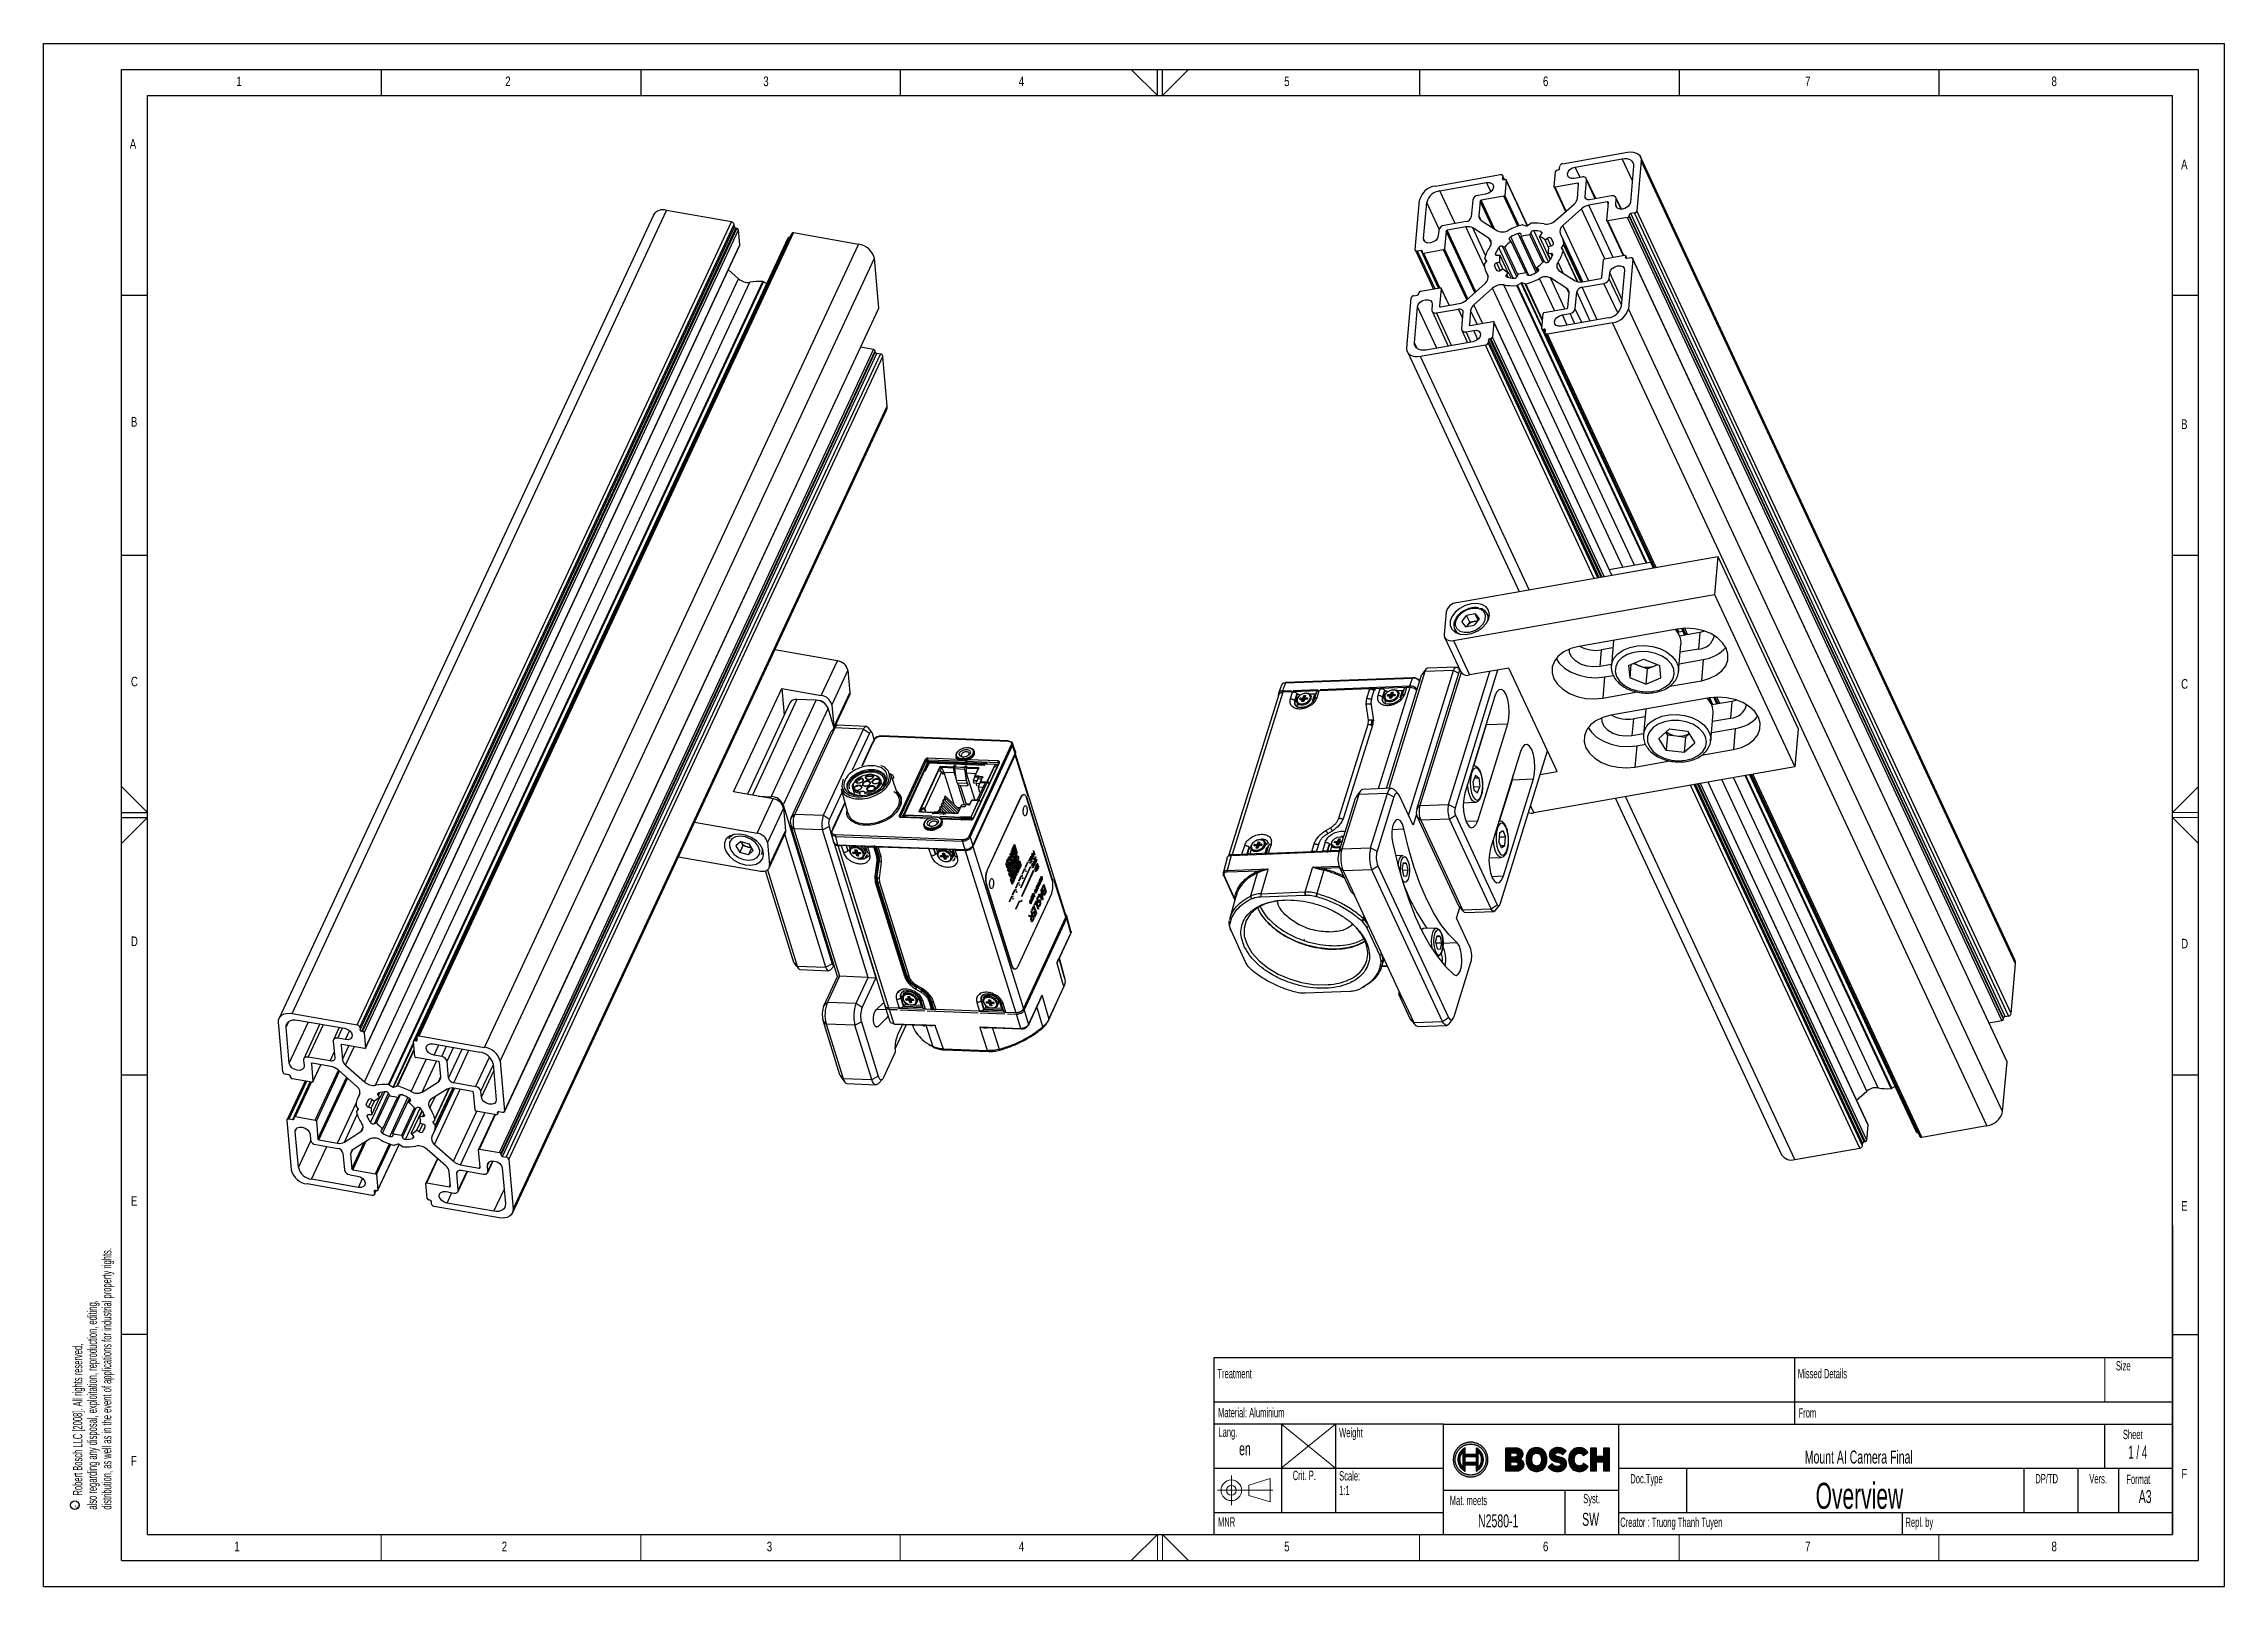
# Model space of a CAD drawing. Header units: millimetres. Extents: x 0 to 420, y 0 to 297.
import ezdxf

# ---------------------------------------------------------------- set-up
doc = ezdxf.new("R2010")
doc.units = ezdxf.units.MM
doc.header["$PDSIZE"] = -1
doc.layers.add('FORMAT', color=7, linetype='Continuous')
doc.layers.add('SLD-0', color=7, linetype='Continuous')
doc.styles.add('SLDTEXTSTYLE0', font='TXT', dxfattribs={"width": 0.75})
doc.styles.add('SLDTEXTSTYLE1', font='TXT', dxfattribs={"width": 0.605})
doc.styles.add('SLDTEXTSTYLE2', font='TXT', dxfattribs={"width": 0.563})

msp = doc.modelspace()

# ---------------------------------------------------------------- texts
at = {"color": 7, "linetype": 'Continuous', "lineweight": 0, "insert": (297.94, 14.16), "char_height": 2.5, "attachment_point": 2, "style": 'SLDTEXTSTYLE1'}
msp.add_mtext('SW', dxfattribs=at)
at = {"layer": 'FORMAT'}
for s, insert, char_height, attachment_point, style in [('1', (37.12, 290.67), 1.85, 1, 'SLDTEXTSTYLE0'), ('2', (88.91, 290.67), 1.85, 1, 'SLDTEXTSTYLE0'), ('3', (138.61, 290.67), 1.85, 1, 'SLDTEXTSTYLE0'), ('4', (187.82, 290.67), 1.85, 1, 'SLDTEXTSTYLE0'), ('5', (238.93, 290.67), 1.85, 1, 'SLDTEXTSTYLE0'), ('6', (288.77, 290.67), 1.85, 1, 'SLDTEXTSTYLE0'), ('7', (339.25, 290.67), 1.85, 1, 'SLDTEXTSTYLE0'), ('8', (386.71, 290.67), 1.85, 1, 'SLDTEXTSTYLE0'), ('A', (16.6, 278.62), 1.85, 1, 'SLDTEXTSTYLE0'), ('A', (411.67, 274.67), 1.85, 1, 'SLDTEXTSTYLE0'), ('B', (16.82, 225.12), 1.85, 1, 'SLDTEXTSTYLE0'), ('B', (411.67, 224.67), 1.85, 1, 'SLDTEXTSTYLE0'), ('C', (16.82, 175.12), 1.85, 1, 'SLDTEXTSTYLE0'), ('C', (411.67, 174.67), 1.85, 1, 'SLDTEXTSTYLE0'), ('D', (16.82, 125.12), 1.85, 1, 'SLDTEXTSTYLE0'), ('D', (411.67, 124.67), 1.85, 1, 'SLDTEXTSTYLE0'), ('E', (16.82, 75.12), 1.85, 1, 'SLDTEXTSTYLE0'), ('E', (411.67, 74.16), 1.85, 1, 'SLDTEXTSTYLE0'), ('Size', (399.11, 43.37), 1.8, 1, 'SLDTEXTSTYLE1'), ('Treatment', (226.06, 41.86), 1.8, 1, 'SLDTEXTSTYLE1'), ('Missed Details', (337.86, 41.86), 1.8, 1, 'SLDTEXTSTYLE1'), ('Material: Aluminium', (226.2, 34.35), 1.8, 1, 'SLDTEXTSTYLE1'), ('From', (338, 34.3), 1.8, 1, 'SLDTEXTSTYLE1'), ('Lang.', (226.26, 30.59), 1.8, 1, 'SLDTEXTSTYLE1'), ('Weight', (249.51, 30.5), 1.8, 1, 'SLDTEXTSTYLE1'), ('Sheet', (400.46, 30.15), 1.8, 1, 'SLDTEXTSTYLE1'), ('Mount AI Camera Final', (349.59, 26.15), 2.5, 2, 'SLDTEXTSTYLE1'), ('1 / 4', (403.32, 27.07), 2.5, 2, 'SLDTEXTSTYLE2'), ('F', (16.82, 25.12), 1.85, 1, 'SLDTEXTSTYLE0'), ('Crit. P.', (240.58, 22.26), 1.8, 1, 'SLDTEXTSTYLE1'), ('Scale:', (249.51, 22.18), 1.8, 1, 'SLDTEXTSTYLE1'), ('Doc.Type', (305.59, 21.63), 1.8, 1, 'SLDTEXTSTYLE1'), ('DP/TD', (383.59, 21.63), 1.8, 1, 'SLDTEXTSTYLE1'), ('Vers.', (393.99, 21.63), 1.8, 1, 'SLDTEXTSTYLE1'), ('Format', (401.12, 21.53), 1.8, 1, 'SLDTEXTSTYLE1'), ('F', (411.73, 22.62), 1.85, 1, 'SLDTEXTSTYLE0'), ('1:1', (249.51, 19.38), 1.8, 1, 'SLDTEXTSTYLE1'), ('Mat. meets', (270.82, 17.44), 1.8, 1, 'SLDTEXTSTYLE1'), ('Syst.', (298.14, 17.8), 1.8, 2, 'SLDTEXTSTYLE1'), ('Overview', (349.71, 19.94), 5, 2, 'SLDTEXTSTYLE1'), ('A3', (404.75, 18.54), 2.5, 2, 'SLDTEXTSTYLE1'), ('MNR', (226.18, 13.3), 1.8, 1, 'SLDTEXTSTYLE1'), ('N2580-1', (276.27, 13.86), 2.5, 1, 'SLDTEXTSTYLE1'), ('Creator : Truong Thanh Tuyen', (303.65, 13.25), 1.8, 1, 'SLDTEXTSTYLE1'), ('Repl. by', (358.59, 13.26), 1.8, 1, 'SLDTEXTSTYLE1'), ('1', (36.73, 8.6), 1.85, 1, 'SLDTEXTSTYLE0'), ('2', (88.23, 8.6), 1.85, 1, 'SLDTEXTSTYLE0'), ('3', (139.28, 8.6), 1.85, 1, 'SLDTEXTSTYLE0'), ('4', (187.82, 8.6), 1.85, 1, 'SLDTEXTSTYLE0'), ('5', (238.93, 8.6), 1.85, 1, 'SLDTEXTSTYLE0'), ('6', (288.77, 8.6), 1.85, 1, 'SLDTEXTSTYLE0'), ('7', (339.25, 8.6), 1.85, 1, 'SLDTEXTSTYLE0'), ('8', (386.71, 8.6), 1.85, 1, 'SLDTEXTSTYLE0')]:
    msp.add_mtext(s, dxfattribs=dict(at, insert=insert, char_height=char_height, attachment_point=attachment_point, style=style))
at = {"layer": 'SLD-0', "char_height": 1.8, "attachment_point": 1, "rotation": 90, "style": 'SLDTEXTSTYLE1'}
for s, insert in [('distribution, as well as in the event of applications for industrial property rights.', (11.26, 14.78)), ('also regarding any disposal, exploitation, reproduction, editing,', (8.46, 14.78)), ('Robert Bosch LLC [2008]. All rights reserved,', (5.66, 17.48))]:
    msp.add_mtext(s, dxfattribs=dict(at, insert=insert))
at = {"layer": 'SLD-0', "insert": (230.24, 27.74), "char_height": 2.5, "attachment_point": 1, "style": 'SLDTEXTSTYLE1'}
msp.add_mtext('en', dxfattribs=at)

# ---------------------------------------------------------------- blocks, each defined once
blk = doc.blocks.new('Bosch_logo')
at = {"linetype": 'Continuous'}
h = blk.add_hatch(color=7, dxfattribs=at)
edge = h.paths.add_edge_path(flags=0)
edge.add_spline(control_points=[(-19.09, 0.83), (-19.25, 0.83), (-19.57, 0.79), (-20.03, 0.65), (-20.44, 0.43), (-20.79, 0.14), (-21.09, -0.22), (-21.31, -0.63), (-21.45, -1.08), (-21.48, -1.4), (-21.48, -1.56)], knot_values=[1, 1, 1, 1, 1.129143, 1.254452, 1.377674, 1.5, 1.622326, 1.745548, 1.870857, 2, 2, 2, 2], weights=[1, 1, 1, 1, 1, 1, 1, 1, 1, 1, 1], degree=3, periodic=0)
edge.add_spline(control_points=[(-21.48, -1.56), (-21.48, -1.72), (-21.45, -2.04), (-21.31, -2.49), (-21.09, -2.9), (-20.79, -3.26), (-20.44, -3.55), (-20.03, -3.77), (-19.57, -3.91), (-19.25, -3.95), (-19.09, -3.95)], knot_values=[2, 2, 2, 2, 2.129137, 2.254443, 2.377665, 2.499992, 2.62232, 2.745544, 2.870855, 3, 3, 3, 3], weights=[1, 1, 1, 1, 1, 1, 1, 1, 1, 1, 1], degree=3, periodic=0)
edge.add_spline(control_points=[(-19.09, -3.95), (-18.93, -3.95), (-18.61, -3.91), (-18.16, -3.77), (-17.75, -3.55), (-17.4, -3.26), (-17.1, -2.9), (-16.88, -2.49), (-16.74, -2.04), (-16.71, -1.72), (-16.71, -1.56)], knot_values=[3, 3, 3, 3, 3.129141, 3.254451, 3.377676, 3.500005, 3.622334, 3.745557, 3.870864, 4, 4, 4, 4], weights=[1, 1, 1, 1, 1, 1, 1, 1, 1, 1, 1], degree=3, periodic=0)
edge.add_spline(control_points=[(-16.71, -1.56), (-16.71, -1.4), (-16.74, -1.08), (-16.88, -0.63), (-17.1, -0.22), (-17.4, 0.14), (-17.75, 0.43), (-18.16, 0.65), (-18.61, 0.79), (-18.93, 0.83), (-19.09, 0.83)], knot_values=[0, 0, 0, 0, 0.129143, 0.254454, 0.377677, 0.500004, 0.622331, 0.745553, 0.870861, 1, 1, 1, 1], weights=[1, 1, 1, 1, 1, 1, 1, 1, 1, 1, 1], degree=3, periodic=0)
edge = h.paths.add_edge_path(flags=0)
edge.add_spline(control_points=[(-19.09, -3.69), (-19.24, -3.69), (-19.52, -3.66), (-19.92, -3.53), (-20.29, -3.33), (-20.61, -3.07), (-20.87, -2.75), (-21.07, -2.39), (-21.19, -1.99), (-21.22, -1.7), (-21.22, -1.56)], knot_values=[2, 2, 2, 2, 2.129015, 2.2543, 2.377579, 2.500005, 2.62243, 2.745707, 2.870989, 3, 3, 3, 3], weights=[1, 1, 1, 1, 1, 1, 1, 1, 1, 1, 1], degree=3, periodic=0)
edge.add_spline(control_points=[(-21.22, -1.56), (-21.22, -1.42), (-21.19, -1.13), (-21.07, -0.73), (-20.87, -0.37), (-20.61, -0.05), (-20.29, 0.21), (-19.92, 0.41), (-19.52, 0.54), (-19.24, 0.57), (-19.09, 0.57)], knot_values=[3, 3, 3, 3, 3.129013, 3.254297, 3.377574, 3.5, 3.622425, 3.745703, 3.870987, 4, 4, 4, 4], weights=[1, 1, 1, 1, 1, 1, 1, 1, 1, 1, 1], degree=3, periodic=0)
edge.add_spline(control_points=[(-19.09, 0.57), (-18.95, 0.57), (-18.67, 0.54), (-18.26, 0.41), (-17.9, 0.21), (-17.58, -0.05), (-17.32, -0.37), (-17.12, -0.73), (-17, -1.13), (-16.97, -1.42), (-16.97, -1.56)], knot_values=[0, 0, 0, 0, 0.129013, 0.254297, 0.377575, 0.5, 0.622426, 0.745703, 0.870987, 1, 1, 1, 1], weights=[1, 1, 1, 1, 1, 1, 1, 1, 1, 1, 1], degree=3, periodic=0)
edge.add_spline(control_points=[(-16.97, -1.56), (-16.97, -1.7), (-17, -1.99), (-17.12, -2.39), (-17.32, -2.75), (-17.58, -3.07), (-17.9, -3.33), (-18.26, -3.53), (-18.67, -3.66), (-18.95, -3.69), (-19.09, -3.69)], knot_values=[1, 1, 1, 1, 1.129011, 1.254293, 1.377569, 1.499994, 1.62242, 1.745698, 1.870984, 2, 2, 2, 2], weights=[1, 1, 1, 1, 1, 1, 1, 1, 1, 1, 1], degree=3, periodic=0)
h = blk.add_hatch(color=7, dxfattribs=at)
edge = h.paths.add_edge_path(flags=0)
edge.add_spline(control_points=[(-17.34, -1.56), (-17.34, -1.48), (-17.35, -1.33), (-17.39, -1.1), (-17.47, -0.88), (-17.57, -0.67), (-17.69, -0.48), (-17.84, -0.3), (-18.01, -0.15), (-18.18, -0.03), (-18.29, 0.03), (-18.33, 0.05)], knot_values=[1, 1, 1, 1, 1.11875, 1.235358, 1.350638, 1.465346, 1.580206, 1.695924, 1.81322, 1.932843, 2, 2, 2, 2], weights=[1, 1, 1, 1, 1, 1, 1, 1, 1, 1, 1, 1], degree=3, periodic=0)
edge.add_line((-18.33, 0.05), (-18.33, -0.85))
edge.add_line((-18.33, -0.85), (-19.86, -0.85))
edge.add_line((-19.86, -0.85), (-19.86, 0.05))
edge.add_spline(control_points=[(-19.86, 0.05), (-19.9, 0.03), (-20.01, -0.03), (-20.17, -0.15), (-20.35, -0.31), (-20.5, -0.48), (-20.62, -0.67), (-20.72, -0.88), (-20.79, -1.1), (-20.84, -1.33), (-20.85, -1.48), (-20.85, -1.56)], knot_values=[5, 5, 5, 5, 5.067081, 5.186743, 5.3041, 5.419866, 5.534741, 5.649429, 5.764667, 5.88124, 6, 6, 6, 6], weights=[1, 1, 1, 1, 1, 1, 1, 1, 1, 1, 1, 1], degree=3, periodic=0)
edge.add_spline(control_points=[(-20.85, -1.56), (-20.85, -1.64), (-20.84, -1.79), (-20.79, -2.02), (-20.72, -2.24), (-20.62, -2.44), (-20.5, -2.64), (-20.35, -2.81), (-20.17, -2.97), (-20.01, -3.09), (-19.9, -3.15), (-19.86, -3.17)], knot_values=[6, 6, 6, 6, 6.118545, 6.23462, 6.349211, 6.463277, 6.577752, 6.693544, 6.811542, 6.932619, 7, 7, 7, 7], weights=[1, 1, 1, 1, 1, 1, 1, 1, 1, 1, 1, 1], degree=3, periodic=0)
edge.add_line((-19.86, -3.17), (-19.86, -2.27))
edge.add_line((-19.86, -2.27), (-18.33, -2.27))
edge.add_line((-18.33, -2.27), (-18.33, -3.17))
edge.add_spline(control_points=[(-18.33, -3.17), (-18.29, -3.15), (-18.18, -3.09), (-18.01, -2.97), (-17.84, -2.82), (-17.69, -2.64), (-17.57, -2.45), (-17.47, -2.24), (-17.39, -2.02), (-17.35, -1.79), (-17.34, -1.64), (-17.34, -1.56)], knot_values=[0, 0, 0, 0, 0.067062, 0.186788, 0.304137, 0.419867, 0.534708, 0.649384, 0.764633, 0.881229, 1, 1, 1, 1], weights=[1, 1, 1, 1, 1, 1, 1, 1, 1, 1, 1, 1], degree=3, periodic=0)
edge = h.paths.add_edge_path(flags=0)
edge.add_spline(control_points=[(-20.15, -2.61), (-20.21, -2.55), (-20.32, -2.4), (-20.46, -2.15), (-20.54, -1.86), (-20.56, -1.66), (-20.56, -1.56)], knot_values=[0, 0, 0, 0, 0.230716, 0.485534, 0.740848, 1, 1, 1, 1], weights=[1, 1, 1, 1, 1, 1, 1], degree=3, periodic=0)
edge.add_spline(control_points=[(-20.56, -1.56), (-20.56, -1.46), (-20.54, -1.26), (-20.46, -0.97), (-20.32, -0.72), (-20.21, -0.57), (-20.15, -0.51)], knot_values=[1, 1, 1, 1, 1.258923, 1.514213, 1.769137, 2, 2, 2, 2], weights=[1, 1, 1, 1, 1, 1, 1], degree=3, periodic=0)
edge.add_line((-20.15, -0.51), (-20.15, -2.61))
h.paths.add_polyline_path([(-18.33, -1.14), (-18.33, -1.98), (-19.86, -1.98), (-19.86, -1.14)], flags=0)
edge = h.paths.add_edge_path(flags=0)
edge.add_spline(control_points=[(-17.63, -1.56), (-17.63, -1.66), (-17.65, -1.86), (-17.73, -2.15), (-17.86, -2.4), (-17.98, -2.55), (-18.04, -2.61)], knot_values=[1, 1, 1, 1, 1.259119, 1.514406, 1.769207, 2, 2, 2, 2], weights=[1, 1, 1, 1, 1, 1, 1], degree=3, periodic=0)
edge.add_line((-18.04, -2.61), (-18.04, -0.51))
edge.add_spline(control_points=[(-18.04, -0.51), (-17.98, -0.57), (-17.86, -0.72), (-17.73, -0.97), (-17.65, -1.26), (-17.63, -1.46), (-17.63, -1.56)], knot_values=[0, 0, 0, 0, 0.23094, 0.485847, 0.74111, 1, 1, 1, 1], weights=[1, 1, 1, 1, 1, 1, 1], degree=3, periodic=0)
h = blk.add_hatch(color=7, dxfattribs=at)
edge = h.paths.add_edge_path(flags=0)
edge.add_line((-14.32, 0), (-14.32, -3.12))
edge.add_line((-14.32, -3.12), (-12.72, -3.12))
edge.add_spline(control_points=[(-12.72, -3.12), (-12.66, -3.12), (-12.54, -3.11), (-12.36, -3.07), (-12.2, -2.99), (-12.05, -2.89), (-11.92, -2.76), (-11.82, -2.61), (-11.76, -2.44), (-11.75, -2.32), (-11.75, -2.25)], knot_values=[1, 1, 1, 1, 1.126298, 1.252075, 1.376857, 1.500279, 1.622498, 1.744628, 1.86913, 2, 2, 2, 2], weights=[1, 1, 1, 1, 1, 1, 1, 1, 1, 1, 1], degree=3, periodic=0)
edge.add_spline(control_points=[(-11.75, -2.25), (-11.75, -1.88), (-11.95, -1.62), (-12.32, -1.5)], knot_values=[2, 2, 2, 2, 3, 3, 3, 3], weights=[1, 1, 1, 1], degree=3, periodic=0)
edge.add_spline(control_points=[(-12.32, -1.5), (-12.05, -1.39), (-11.88, -1.15), (-11.88, -0.86)], knot_values=[3, 3, 3, 3, 4, 4, 4, 4], weights=[1, 1, 1, 1], degree=3, periodic=0)
edge.add_spline(control_points=[(-11.88, -0.86), (-11.88, -0.79), (-11.9, -0.66), (-11.95, -0.48), (-12.04, -0.33), (-12.16, -0.21), (-12.3, -0.11), (-12.44, -0.06), (-12.56, -0.03), (-12.69, -0.01), (-12.79, 0), (-12.86, 0)], knot_values=[4, 4, 4, 4, 4.138726, 4.263614, 4.380196, 4.493995, 4.609834, 4.731357, 4.795091, 4.861041, 5, 5, 5, 5], weights=[1, 1, 1, 1, 1, 1, 1, 1, 1, 1, 1, 1], degree=3, periodic=0)
edge.add_line((-12.86, 0), (-14.32, 0))
edge = h.paths.add_edge_path(flags=0)
edge.add_line((-12.99, -1.23), (-13.55, -1.23))
edge.add_line((-13.55, -1.23), (-13.55, -0.65))
edge.add_line((-13.55, -0.65), (-12.98, -0.65))
edge.add_spline(control_points=[(-12.98, -0.65), (-12.94, -0.65), (-12.88, -0.66), (-12.81, -0.7), (-12.76, -0.73), (-12.73, -0.78), (-12.7, -0.83), (-12.68, -0.88), (-12.68, -0.93), (-12.68, -0.95)], knot_values=[0, 0, 0, 0, 0.262903, 0.383932, 0.501607, 0.619042, 0.739321, 0.865393, 1, 1, 1, 1], weights=[1, 1, 1, 1, 1, 1, 1, 1, 1, 1], degree=3, periodic=0)
edge.add_spline(control_points=[(-12.68, -0.95), (-12.68, -0.98), (-12.7, -1.05), (-12.75, -1.13), (-12.81, -1.18), (-12.86, -1.21), (-12.92, -1.23), (-12.97, -1.23), (-12.99, -1.23)], knot_values=[1, 1, 1, 1, 1.223799, 1.457178, 1.580002, 1.709138, 1.847774, 2, 2, 2, 2], weights=[1, 1, 1, 1, 1, 1, 1, 1, 1], degree=3, periodic=0)
edge = h.paths.add_edge_path(flags=0)
edge.add_line((-12.98, -2.47), (-13.55, -2.47))
edge.add_line((-13.55, -2.47), (-13.55, -1.86))
edge.add_line((-13.55, -1.86), (-12.99, -1.86))
edge.add_spline(control_points=[(-12.99, -1.86), (-12.96, -1.86), (-12.9, -1.86), (-12.81, -1.88), (-12.74, -1.91), (-12.68, -1.94), (-12.64, -1.99), (-12.6, -2.04), (-12.58, -2.1), (-12.58, -2.14), (-12.58, -2.16)], knot_values=[4, 4, 4, 4, 4.169584, 4.318204, 4.44921, 4.566675, 4.675402, 4.780628, 4.887411, 5, 5, 5, 5], weights=[1, 1, 1, 1, 1, 1, 1, 1, 1, 1, 1], degree=3, periodic=0)
edge.add_spline(control_points=[(-12.58, -2.16), (-12.58, -2.19), (-12.58, -2.24), (-12.61, -2.31), (-12.64, -2.36), (-12.69, -2.41), (-12.75, -2.44), (-12.82, -2.46), (-12.9, -2.47), (-12.95, -2.47), (-12.98, -2.47)], knot_values=[0, 0, 0, 0, 0.13693, 0.257262, 0.368703, 0.4789, 0.594051, 0.71818, 0.853308, 1, 1, 1, 1], weights=[1, 1, 1, 1, 1, 1, 1, 1, 1, 1, 1], degree=3, periodic=0)
h = blk.add_hatch(color=7, dxfattribs=at)
edge = h.paths.add_edge_path(flags=0)
edge.add_spline(control_points=[(-8.59, -1.56), (-8.59, -1.34), (-8.63, -1.02), (-8.79, -0.64), (-8.96, -0.39), (-9.16, -0.19), (-9.42, -0.04), (-9.71, 0.06), (-9.92, 0.08), (-10.02, 0.08)], knot_values=[3, 3, 3, 3, 3.265622, 3.38947, 3.508778, 3.625817, 3.743834, 3.866982, 4, 4, 4, 4], weights=[1, 1, 1, 1, 1, 1, 1, 1, 1, 1], degree=3, periodic=0)
edge.add_spline(control_points=[(-10.02, 0.08), (-10.13, 0.08), (-10.34, 0.06), (-10.63, -0.04), (-10.88, -0.19), (-11.09, -0.39), (-11.26, -0.64), (-11.37, -0.92), (-11.45, -1.23), (-11.46, -1.45), (-11.46, -1.56)], knot_values=[0, 0, 0, 0, 0.132442, 0.255308, 0.373253, 0.490335, 0.609715, 0.733608, 0.863424, 1, 1, 1, 1], weights=[1, 1, 1, 1, 1, 1, 1, 1, 1, 1, 1], degree=3, periodic=0)
edge.add_spline(control_points=[(-11.46, -1.56), (-11.46, -1.67), (-11.45, -1.89), (-11.37, -2.2), (-11.26, -2.48), (-11.09, -2.73), (-10.88, -2.93), (-10.63, -3.08), (-10.34, -3.18), (-10.13, -3.2), (-10.02, -3.2)], knot_values=[1, 1, 1, 1, 1.137058, 1.267067, 1.390939, 1.510171, 1.627062, 1.744845, 1.867609, 2, 2, 2, 2], weights=[1, 1, 1, 1, 1, 1, 1, 1, 1, 1, 1], degree=3, periodic=0)
edge.add_spline(control_points=[(-10.02, -3.2), (-9.92, -3.2), (-9.71, -3.18), (-9.42, -3.08), (-9.16, -2.93), (-8.96, -2.73), (-8.79, -2.48), (-8.63, -2.1), (-8.59, -1.78), (-8.59, -1.56)], knot_values=[2, 2, 2, 2, 2.132959, 2.256002, 2.373854, 2.490704, 2.609866, 2.733695, 3, 3, 3, 3], weights=[1, 1, 1, 1, 1, 1, 1, 1, 1, 1], degree=3, periodic=0)
edge = h.paths.add_edge_path(flags=0)
edge.add_spline(control_points=[(-10.02, -2.45), (-10.08, -2.45), (-10.18, -2.44), (-10.32, -2.39), (-10.43, -2.3), (-10.53, -2.19), (-10.6, -2.06), (-10.65, -1.91), (-10.68, -1.74), (-10.69, -1.62), (-10.69, -1.56)], knot_values=[1, 1, 1, 1, 1.126022, 1.242054, 1.354766, 1.469608, 1.590236, 1.718578, 1.855252, 2, 2, 2, 2], weights=[1, 1, 1, 1, 1, 1, 1, 1, 1, 1, 1], degree=3, periodic=0)
edge.add_spline(control_points=[(-10.69, -1.56), (-10.69, -1.5), (-10.68, -1.38), (-10.65, -1.22), (-10.6, -1.07), (-10.53, -0.93), (-10.43, -0.82), (-10.32, -0.74), (-10.18, -0.68), (-10.08, -0.67), (-10.02, -0.67)], knot_values=[2, 2, 2, 2, 2.144038, 2.280288, 2.408454, 2.529112, 2.644145, 2.75716, 2.873562, 3, 3, 3, 3], weights=[1, 1, 1, 1, 1, 1, 1, 1, 1, 1, 1], degree=3, periodic=0)
edge.add_spline(control_points=[(-10.02, -0.67), (-9.97, -0.67), (-9.87, -0.68), (-9.73, -0.74), (-9.61, -0.82), (-9.52, -0.93), (-9.45, -1.07), (-9.39, -1.22), (-9.36, -1.38), (-9.36, -1.5), (-9.36, -1.56)], knot_values=[3, 3, 3, 3, 3.126334, 3.242884, 3.356143, 3.471378, 3.592113, 3.720206, 3.85625, 4, 4, 4, 4], weights=[1, 1, 1, 1, 1, 1, 1, 1, 1, 1, 1], degree=3, periodic=0)
edge.add_spline(control_points=[(-9.36, -1.56), (-9.36, -1.62), (-9.36, -1.74), (-9.39, -1.91), (-9.45, -2.06), (-9.52, -2.19), (-9.61, -2.3), (-9.73, -2.39), (-9.87, -2.44), (-9.97, -2.45), (-10.02, -2.45)], knot_values=[0, 0, 0, 0, 0.14446, 0.28093, 0.4092, 0.529906, 0.644952, 0.757909, 0.874086, 1, 1, 1, 1], weights=[1, 1, 1, 1, 1, 1, 1, 1, 1, 1, 1], degree=3, periodic=0)
h = blk.add_hatch(color=7, dxfattribs=at)
edge = h.paths.add_edge_path(flags=0)
edge.add_spline(control_points=[(-7.47, -0.89), (-7.47, -0.87), (-7.47, -0.82), (-7.44, -0.76), (-7.4, -0.71), (-7.35, -0.67), (-7.29, -0.64), (-7.21, -0.61), (-7.14, -0.6), (-7.09, -0.6)], knot_values=[5, 5, 5, 5, 5.135975, 5.259361, 5.378167, 5.497749, 5.620502, 5.746431, 6, 6, 6, 6], weights=[1, 1, 1, 1, 1, 1, 1, 1, 1, 1], degree=3, periodic=0)
edge.add_spline(control_points=[(-7.09, -0.6), (-7.03, -0.6), (-6.91, -0.62), (-6.73, -0.68), (-6.58, -0.77), (-6.49, -0.85), (-6.45, -0.89)], knot_values=[6, 6, 6, 6, 6.263489, 6.517535, 6.763897, 7, 7, 7, 7], weights=[1, 1, 1, 1, 1, 1, 1], degree=3, periodic=0)
edge.add_line((-6.45, -0.89), (-5.97, -0.41))
edge.add_spline(control_points=[(-5.97, -0.41), (-6.03, -0.34), (-6.16, -0.22), (-6.42, -0.06), (-6.74, 0.05), (-6.98, 0.08), (-7.11, 0.08)], knot_values=[8, 8, 8, 8, 8.207, 8.438239, 8.698654, 9, 9, 9, 9], weights=[1, 1, 1, 1, 1, 1, 1], degree=3, periodic=0)
edge.add_spline(control_points=[(-7.11, 0.08), (-7.26, 0.08), (-7.49, 0.05), (-7.76, -0.06), (-7.94, -0.18), (-8.08, -0.32), (-8.19, -0.49), (-8.25, -0.69), (-8.27, -0.83), (-8.27, -0.9)], knot_values=[9, 9, 9, 9, 9.27258, 9.397976, 9.517718, 9.634138, 9.750492, 9.870893, 10, 10, 10, 10], weights=[1, 1, 1, 1, 1, 1, 1, 1, 1, 1], degree=3, periodic=0)
edge.add_spline(control_points=[(-8.27, -0.9), (-8.27, -0.97), (-8.25, -1.1), (-8.2, -1.27), (-8.12, -1.42), (-8, -1.55), (-7.87, -1.66), (-7.72, -1.74), (-7.55, -1.8), (-7.43, -1.83), (-7.37, -1.85)], knot_values=[10, 10, 10, 10, 10.138816, 10.265029, 10.384301, 10.501512, 10.620219, 10.742508, 10.869169, 11, 11, 11, 11], weights=[1, 1, 1, 1, 1, 1, 1, 1, 1, 1, 1], degree=3, periodic=0)
edge.add_line((-7.37, -1.85), (-7.26, -1.87))
edge.add_spline(control_points=[(-7.26, -1.87), (-7.21, -1.88), (-7.12, -1.9), (-7, -1.93), (-6.91, -1.96), (-6.83, -2), (-6.77, -2.04), (-6.73, -2.09), (-6.7, -2.15), (-6.7, -2.19), (-6.7, -2.22)], knot_values=[12, 12, 12, 12, 12.202172, 12.372994, 12.515341, 12.632935, 12.731149, 12.818004, 12.904091, 13, 13, 13, 13], weights=[1, 1, 1, 1, 1, 1, 1, 1, 1, 1, 1], degree=3, periodic=0)
edge.add_spline(control_points=[(-6.7, -2.22), (-6.7, -2.24), (-6.7, -2.28), (-6.73, -2.34), (-6.77, -2.4), (-6.82, -2.44), (-6.88, -2.48), (-6.98, -2.52), (-7.06, -2.52), (-7.12, -2.52)], knot_values=[13, 13, 13, 13, 13.114587, 13.224515, 13.334602, 13.448979, 13.57083, 13.702431, 14, 14, 14, 14], weights=[1, 1, 1, 1, 1, 1, 1, 1, 1, 1], degree=3, periodic=0)
edge.add_spline(control_points=[(-7.12, -2.52), (-7.2, -2.52), (-7.35, -2.51), (-7.56, -2.43), (-7.75, -2.3), (-7.86, -2.19), (-7.91, -2.12)], knot_values=[14, 14, 14, 14, 14.244767, 14.486017, 14.734285, 15, 15, 15, 15], weights=[1, 1, 1, 1, 1, 1, 1], degree=3, periodic=0)
edge.add_line((-7.91, -2.12), (-8.41, -2.61))
edge.add_spline(control_points=[(-8.41, -2.61), (-8.34, -2.69), (-8.23, -2.81), (-8.06, -2.95), (-7.91, -3.03), (-7.75, -3.11), (-7.56, -3.16), (-7.34, -3.19), (-7.19, -3.2), (-7.11, -3.2)], knot_values=[0, 0, 0, 0, 0.216743, 0.327248, 0.441656, 0.562716, 0.693711, 0.838238, 1, 1, 1, 1], weights=[1, 1, 1, 1, 1, 1, 1, 1, 1, 1], degree=3, periodic=0)
edge.add_spline(control_points=[(-7.11, -3.2), (-6.97, -3.2), (-6.74, -3.17), (-6.47, -3.06), (-6.28, -2.95), (-6.13, -2.81), (-6, -2.63), (-5.92, -2.42), (-5.9, -2.26), (-5.9, -2.18)], knot_values=[1, 1, 1, 1, 1.24959, 1.37341, 1.495138, 1.615303, 1.736226, 1.862349, 2, 2, 2, 2], weights=[1, 1, 1, 1, 1, 1, 1, 1, 1, 1], degree=3, periodic=0)
edge.add_spline(control_points=[(-5.9, -2.18), (-5.9, -2.1), (-5.91, -1.98), (-5.95, -1.83), (-5.99, -1.74), (-6.04, -1.66), (-6.11, -1.56), (-6.22, -1.46), (-6.38, -1.38), (-6.55, -1.31), (-6.72, -1.26), (-6.83, -1.24), (-6.89, -1.23)], knot_values=[2, 2, 2, 2, 2.16118, 2.231758, 2.297422, 2.359501, 2.419204, 2.535141, 2.650814, 2.767864, 2.885189, 3, 3, 3, 3], weights=[1, 1, 1, 1, 1, 1, 1, 1, 1, 1, 1, 1, 1], degree=3, periodic=0)
edge.add_line((-6.89, -1.23), (-7, -1.2))
edge.add_spline(control_points=[(-7, -1.2), (-7.03, -1.2), (-7.09, -1.18), (-7.18, -1.16), (-7.26, -1.13), (-7.33, -1.1), (-7.39, -1.06), (-7.44, -1.01), (-7.47, -0.96), (-7.47, -0.91), (-7.47, -0.89)], knot_values=[4, 4, 4, 4, 4.160942, 4.311658, 4.450355, 4.576022, 4.689082, 4.79245, 4.892708, 5, 5, 5, 5], weights=[1, 1, 1, 1, 1, 1, 1, 1, 1, 1, 1], degree=3, periodic=0)
h = blk.add_hatch(color=7, dxfattribs=at)
edge = h.paths.add_edge_path(flags=0)
edge.add_spline(control_points=[(-4.84, -1.54), (-4.84, -1.48), (-4.83, -1.35), (-4.78, -1.17), (-4.72, -1.02), (-4.63, -0.9), (-4.53, -0.8), (-4.41, -0.73), (-4.28, -0.68), (-4.2, -0.67), (-4.15, -0.67)], knot_values=[6, 6, 6, 6, 6.161037, 6.306415, 6.439103, 6.561847, 6.677133, 6.787209, 6.894152, 7, 7, 7, 7], weights=[1, 1, 1, 1, 1, 1, 1, 1, 1, 1, 1], degree=3, periodic=0)
edge.add_spline(control_points=[(-4.15, -0.67), (-4.09, -0.67), (-4, -0.68), (-3.89, -0.72), (-3.81, -0.76), (-3.75, -0.82), (-3.67, -0.9), (-3.62, -0.97), (-3.59, -1.02)], knot_values=[7, 7, 7, 7, 7.267222, 7.388088, 7.505286, 7.622384, 7.742441, 8, 8, 8, 8], weights=[1, 1, 1, 1, 1, 1, 1, 1, 1], degree=3, periodic=0)
edge.add_line((-3.59, -1.02), (-2.95, -0.6))
edge.add_spline(control_points=[(-2.95, -0.6), (-2.99, -0.55), (-3.07, -0.44), (-3.2, -0.3), (-3.33, -0.18), (-3.48, -0.08), (-3.63, -0.01), (-3.86, 0.06), (-4.04, 0.07), (-4.16, 0.07)], knot_values=[9, 9, 9, 9, 9.141792, 9.273033, 9.396287, 9.514496, 9.630867, 9.748657, 10, 10, 10, 10], weights=[1, 1, 1, 1, 1, 1, 1, 1, 1, 1], degree=3, periodic=0)
edge.add_spline(control_points=[(-4.16, 0.07), (-4.27, 0.07), (-4.48, 0.05), (-4.78, -0.04), (-5.04, -0.2), (-5.25, -0.4), (-5.41, -0.64), (-5.53, -0.92), (-5.6, -1.22), (-5.61, -1.43), (-5.61, -1.54)], knot_values=[0, 0, 0, 0, 0.137202, 0.263004, 0.382389, 0.499709, 0.618319, 0.740481, 0.867503, 1, 1, 1, 1], weights=[1, 1, 1, 1, 1, 1, 1, 1, 1, 1, 1], degree=3, periodic=0)
edge.add_spline(control_points=[(-5.61, -1.54), (-5.61, -1.65), (-5.6, -1.88), (-5.52, -2.19), (-5.4, -2.48), (-5.23, -2.72), (-5.02, -2.93), (-4.77, -3.08), (-4.48, -3.18), (-4.27, -3.2), (-4.17, -3.2)], knot_values=[1, 1, 1, 1, 1.137733, 1.268688, 1.393811, 1.514396, 1.632307, 1.750157, 1.87136, 2, 2, 2, 2], weights=[1, 1, 1, 1, 1, 1, 1, 1, 1, 1, 1], degree=3, periodic=0)
edge.add_spline(control_points=[(-4.17, -3.2), (-4.09, -3.2), (-3.96, -3.19), (-3.76, -3.16), (-3.59, -3.11), (-3.44, -3.04), (-3.3, -2.94), (-3.17, -2.82), (-3.05, -2.68), (-2.97, -2.58), (-2.93, -2.52)], knot_values=[2, 2, 2, 2, 2.146769, 2.277507, 2.396986, 2.510414, 2.623051, 2.739689, 2.864302, 3, 3, 3, 3], weights=[1, 1, 1, 1, 1, 1, 1, 1, 1, 1, 1], degree=3, periodic=0)
edge.add_line((-2.93, -2.52), (-3.57, -2.09))
edge.add_spline(control_points=[(-3.57, -2.09), (-3.58, -2.12), (-3.61, -2.17), (-3.67, -2.24), (-3.72, -2.3), (-3.78, -2.35), (-3.86, -2.4), (-3.94, -2.43), (-4.03, -2.45), (-4.1, -2.45), (-4.13, -2.45)], knot_values=[4, 4, 4, 4, 4.128385, 4.250666, 4.368128, 4.483034, 4.598826, 4.720053, 4.851972, 5, 5, 5, 5], weights=[1, 1, 1, 1, 1, 1, 1, 1, 1, 1, 1], degree=3, periodic=0)
edge.add_spline(control_points=[(-4.13, -2.45), (-4.17, -2.45), (-4.26, -2.44), (-4.39, -2.4), (-4.51, -2.33), (-4.62, -2.23), (-4.71, -2.1), (-4.78, -1.94), (-4.83, -1.75), (-4.84, -1.61), (-4.84, -1.54)], knot_values=[5, 5, 5, 5, 5.100905, 5.204158, 5.311192, 5.424096, 5.545704, 5.679523, 5.82954, 6, 6, 6, 6], weights=[1, 1, 1, 1, 1, 1, 1, 1, 1, 1, 1], degree=3, periodic=0)
blk.add_hatch(color=7, dxfattribs=at).paths.add_polyline_path([(0, -3.12), (0, 0), (-0.82, 0), (-0.82, -1.15), (-1.77, -1.15), (-1.77, 0), (-2.59, 0), (-2.59, -3.12), (-1.77, -3.12), (-1.77, -1.89), (-0.82, -1.89), (-0.82, -3.12)], flags=0)
at = {"layer": 'SLD-0'}
for points, knots in [([(-19.09, 0.83), (-19.25, 0.83), (-19.57, 0.79), (-20.03, 0.65), (-20.44, 0.43), (-20.79, 0.14), (-21.09, -0.22), (-21.31, -0.63), (-21.45, -1.08), (-21.48, -1.4), (-21.48, -1.56)], [1, 1, 1, 1, 1.129143, 1.254452, 1.377674, 1.5, 1.622326, 1.745548, 1.870857, 2, 2, 2, 2]), ([(-21.22, -1.56), (-21.22, -1.42), (-21.19, -1.13), (-21.07, -0.73), (-20.87, -0.37), (-20.61, -0.05), (-20.29, 0.21), (-19.92, 0.41), (-19.52, 0.54), (-19.24, 0.57), (-19.09, 0.57)], [3, 3, 3, 3, 3.129013, 3.254297, 3.377574, 3.5, 3.622425, 3.745703, 3.870987, 4, 4, 4, 4]), ([(-19.86, 0.05), (-19.9, 0.03), (-20.01, -0.03), (-20.17, -0.15), (-20.35, -0.31), (-20.5, -0.48), (-20.62, -0.67), (-20.72, -0.88), (-20.79, -1.1), (-20.84, -1.33), (-20.85, -1.48), (-20.85, -1.56)], [5, 5, 5, 5, 5.067081, 5.186743, 5.3041, 5.419866, 5.534741, 5.649429, 5.764667, 5.88124, 6, 6, 6, 6]), ([(-16.71, -1.56), (-16.71, -1.4), (-16.74, -1.08), (-16.88, -0.63), (-17.1, -0.22), (-17.4, 0.14), (-17.75, 0.43), (-18.16, 0.65), (-18.61, 0.79), (-18.93, 0.83), (-19.09, 0.83)], [0, 0, 0, 0, 0.129143, 0.254454, 0.377677, 0.500004, 0.622331, 0.745553, 0.870861, 1, 1, 1, 1]), ([(-19.09, 0.57), (-18.95, 0.57), (-18.67, 0.54), (-18.26, 0.41), (-17.9, 0.21), (-17.58, -0.05), (-17.32, -0.37), (-17.12, -0.73), (-17, -1.13), (-16.97, -1.42), (-16.97, -1.56)], [0, 0, 0, 0, 0.129013, 0.254297, 0.377575, 0.5, 0.622426, 0.745703, 0.870987, 1, 1, 1, 1]), ([(-17.34, -1.56), (-17.34, -1.48), (-17.35, -1.33), (-17.39, -1.1), (-17.47, -0.88), (-17.57, -0.67), (-17.69, -0.48), (-17.84, -0.3), (-18.01, -0.15), (-18.18, -0.03), (-18.29, 0.03), (-18.33, 0.05)], [1, 1, 1, 1, 1.11875, 1.235358, 1.350638, 1.465346, 1.580206, 1.695924, 1.81322, 1.932843, 2, 2, 2, 2]), ([(-11.88, -0.86), (-11.88, -0.79), (-11.9, -0.66), (-11.95, -0.48), (-12.04, -0.33), (-12.16, -0.21), (-12.3, -0.11), (-12.44, -0.06), (-12.56, -0.03), (-12.69, -0.01), (-12.79, 0), (-12.86, 0)], [4, 4, 4, 4, 4.138726, 4.263614, 4.380196, 4.493995, 4.609834, 4.731357, 4.795091, 4.861041, 5, 5, 5, 5]), ([(-10.02, 0.08), (-10.13, 0.08), (-10.34, 0.06), (-10.63, -0.04), (-10.88, -0.19), (-11.09, -0.39), (-11.26, -0.64), (-11.37, -0.92), (-11.45, -1.23), (-11.46, -1.45), (-11.46, -1.56)], [0, 0, 0, 0, 0.132442, 0.255308, 0.373253, 0.490335, 0.609715, 0.733608, 0.863424, 1, 1, 1, 1]), ([(-8.59, -1.56), (-8.59, -1.34), (-8.63, -1.02), (-8.79, -0.64), (-8.96, -0.39), (-9.16, -0.19), (-9.42, -0.04), (-9.71, 0.06), (-9.92, 0.08), (-10.02, 0.08)], [3, 3, 3, 3, 3.265622, 3.38947, 3.508778, 3.625817, 3.743834, 3.866982, 4, 4, 4, 4]), ([(-7.11, 0.08), (-7.26, 0.08), (-7.49, 0.05), (-7.76, -0.06), (-7.94, -0.18), (-8.08, -0.32), (-8.19, -0.49), (-8.25, -0.69), (-8.27, -0.83), (-8.27, -0.9)], [9, 9, 9, 9, 9.27258, 9.397976, 9.517718, 9.634138, 9.750492, 9.870893, 10, 10, 10, 10]), ([(-5.97, -0.41), (-6.03, -0.34), (-6.16, -0.22), (-6.42, -0.06), (-6.74, 0.05), (-6.98, 0.08), (-7.11, 0.08)], [8, 8, 8, 8, 8.207, 8.438239, 8.698654, 9, 9, 9, 9]), ([(-4.16, 0.07), (-4.27, 0.07), (-4.48, 0.05), (-4.78, -0.04), (-5.04, -0.2), (-5.25, -0.4), (-5.41, -0.64), (-5.53, -0.92), (-5.6, -1.22), (-5.61, -1.43), (-5.61, -1.54)], [0, 0, 0, 0, 0.137202, 0.263004, 0.382389, 0.499709, 0.618319, 0.740481, 0.867503, 1, 1, 1, 1]), ([(-2.95, -0.6), (-2.99, -0.55), (-3.07, -0.44), (-3.2, -0.3), (-3.33, -0.18), (-3.48, -0.08), (-3.63, -0.01), (-3.86, 0.06), (-4.04, 0.07), (-4.16, 0.07)], [9, 9, 9, 9, 9.141792, 9.273033, 9.396287, 9.514496, 9.630867, 9.748657, 10, 10, 10, 10]), ([(-21.48, -1.56), (-21.48, -1.72), (-21.45, -2.04), (-21.31, -2.49), (-21.09, -2.9), (-20.79, -3.26), (-20.44, -3.55), (-20.03, -3.77), (-19.57, -3.91), (-19.25, -3.95), (-19.09, -3.95)], [2, 2, 2, 2, 2.129137, 2.254443, 2.377665, 2.499992, 2.62232, 2.745544, 2.870855, 3, 3, 3, 3]), ([(-19.09, -3.69), (-19.24, -3.69), (-19.52, -3.66), (-19.92, -3.53), (-20.29, -3.33), (-20.61, -3.07), (-20.87, -2.75), (-21.07, -2.39), (-21.19, -1.99), (-21.22, -1.7), (-21.22, -1.56)], [2, 2, 2, 2, 2.129015, 2.2543, 2.377579, 2.500005, 2.62243, 2.745707, 2.870989, 3, 3, 3, 3]), ([(-20.85, -1.56), (-20.85, -1.64), (-20.84, -1.79), (-20.79, -2.02), (-20.72, -2.24), (-20.62, -2.44), (-20.5, -2.64), (-20.35, -2.81), (-20.17, -2.97), (-20.01, -3.09), (-19.9, -3.15), (-19.86, -3.17)], [6, 6, 6, 6, 6.118545, 6.23462, 6.349211, 6.463277, 6.577752, 6.693544, 6.811542, 6.932619, 7, 7, 7, 7]), ([(-20.56, -1.56), (-20.56, -1.46), (-20.54, -1.26), (-20.46, -0.97), (-20.32, -0.72), (-20.21, -0.57), (-20.15, -0.51)], [1, 1, 1, 1, 1.258923, 1.514213, 1.769137, 2, 2, 2, 2]), ([(-20.15, -2.61), (-20.21, -2.55), (-20.32, -2.4), (-20.46, -2.15), (-20.54, -1.86), (-20.56, -1.66), (-20.56, -1.56)], [0, 0, 0, 0, 0.230716, 0.485534, 0.740848, 1, 1, 1, 1]), ([(-16.97, -1.56), (-16.97, -1.7), (-17, -1.99), (-17.12, -2.39), (-17.32, -2.75), (-17.58, -3.07), (-17.9, -3.33), (-18.26, -3.53), (-18.67, -3.66), (-18.95, -3.69), (-19.09, -3.69)], [1, 1, 1, 1, 1.129011, 1.254293, 1.377569, 1.499994, 1.62242, 1.745698, 1.870984, 2, 2, 2, 2]), ([(-19.09, -3.95), (-18.93, -3.95), (-18.61, -3.91), (-18.16, -3.77), (-17.75, -3.55), (-17.4, -3.26), (-17.1, -2.9), (-16.88, -2.49), (-16.74, -2.04), (-16.71, -1.72), (-16.71, -1.56)], [3, 3, 3, 3, 3.129141, 3.254451, 3.377676, 3.500005, 3.622334, 3.745557, 3.870864, 4, 4, 4, 4]), ([(-18.33, -3.17), (-18.29, -3.15), (-18.18, -3.09), (-18.01, -2.97), (-17.84, -2.82), (-17.69, -2.64), (-17.57, -2.45), (-17.47, -2.24), (-17.39, -2.02), (-17.35, -1.79), (-17.34, -1.64), (-17.34, -1.56)], [0, 0, 0, 0, 0.067062, 0.186788, 0.304137, 0.419867, 0.534708, 0.649384, 0.764633, 0.881229, 1, 1, 1, 1]), ([(-18.04, -0.51), (-17.98, -0.57), (-17.86, -0.72), (-17.73, -0.97), (-17.65, -1.26), (-17.63, -1.46), (-17.63, -1.56)], [0, 0, 0, 0, 0.23094, 0.485847, 0.74111, 1, 1, 1, 1]), ([(-17.63, -1.56), (-17.63, -1.66), (-17.65, -1.86), (-17.73, -2.15), (-17.86, -2.4), (-17.98, -2.55), (-18.04, -2.61)], [1, 1, 1, 1, 1.259119, 1.514406, 1.769207, 2, 2, 2, 2]), ([(-12.68, -0.95), (-12.68, -0.98), (-12.7, -1.05), (-12.75, -1.13), (-12.81, -1.18), (-12.86, -1.21), (-12.92, -1.23), (-12.97, -1.23), (-12.99, -1.23)], [1, 1, 1, 1, 1.223799, 1.457178, 1.580002, 1.709138, 1.847774, 2, 2, 2, 2]), ([(-12.99, -1.86), (-12.96, -1.86), (-12.9, -1.86), (-12.81, -1.88), (-12.74, -1.91), (-12.68, -1.94), (-12.64, -1.99), (-12.6, -2.04), (-12.58, -2.1), (-12.58, -2.14), (-12.58, -2.16)], [4, 4, 4, 4, 4.169584, 4.318204, 4.44921, 4.566675, 4.675402, 4.780628, 4.887411, 5, 5, 5, 5]), ([(-12.98, -0.65), (-12.94, -0.65), (-12.88, -0.66), (-12.81, -0.7), (-12.76, -0.73), (-12.73, -0.78), (-12.7, -0.83), (-12.68, -0.88), (-12.68, -0.93), (-12.68, -0.95)], [0, 0, 0, 0, 0.262903, 0.383932, 0.501607, 0.619042, 0.739321, 0.865393, 1, 1, 1, 1]), ([(-12.58, -2.16), (-12.58, -2.19), (-12.58, -2.24), (-12.61, -2.31), (-12.64, -2.36), (-12.69, -2.41), (-12.75, -2.44), (-12.82, -2.46), (-12.9, -2.47), (-12.95, -2.47), (-12.98, -2.47)], [0, 0, 0, 0, 0.13693, 0.257262, 0.368703, 0.4789, 0.594051, 0.71818, 0.853308, 1, 1, 1, 1]), ([(-12.72, -3.12), (-12.66, -3.12), (-12.54, -3.11), (-12.36, -3.07), (-12.2, -2.99), (-12.05, -2.89), (-11.92, -2.76), (-11.82, -2.61), (-11.76, -2.44), (-11.75, -2.32), (-11.75, -2.25)], [1, 1, 1, 1, 1.126298, 1.252075, 1.376857, 1.500279, 1.622498, 1.744628, 1.86913, 2, 2, 2, 2]), ([(-11.46, -1.56), (-11.46, -1.67), (-11.45, -1.89), (-11.37, -2.2), (-11.26, -2.48), (-11.09, -2.73), (-10.88, -2.93), (-10.63, -3.08), (-10.34, -3.18), (-10.13, -3.2), (-10.02, -3.2)], [1, 1, 1, 1, 1.137058, 1.267067, 1.390939, 1.510171, 1.627062, 1.744845, 1.867609, 2, 2, 2, 2]), ([(-10.69, -1.56), (-10.69, -1.5), (-10.68, -1.38), (-10.65, -1.22), (-10.6, -1.07), (-10.53, -0.93), (-10.43, -0.82), (-10.32, -0.74), (-10.18, -0.68), (-10.08, -0.67), (-10.02, -0.67)], [2, 2, 2, 2, 2.144038, 2.280288, 2.408454, 2.529112, 2.644145, 2.75716, 2.873562, 3, 3, 3, 3]), ([(-10.02, -2.45), (-10.08, -2.45), (-10.18, -2.44), (-10.32, -2.39), (-10.43, -2.3), (-10.53, -2.19), (-10.6, -2.06), (-10.65, -1.91), (-10.68, -1.74), (-10.69, -1.62), (-10.69, -1.56)], [1, 1, 1, 1, 1.126022, 1.242054, 1.354766, 1.469608, 1.590236, 1.718578, 1.855252, 2, 2, 2, 2]), ([(-10.02, -0.67), (-9.97, -0.67), (-9.87, -0.68), (-9.73, -0.74), (-9.61, -0.82), (-9.52, -0.93), (-9.45, -1.07), (-9.39, -1.22), (-9.36, -1.38), (-9.36, -1.5), (-9.36, -1.56)], [3, 3, 3, 3, 3.126334, 3.242884, 3.356143, 3.471378, 3.592113, 3.720206, 3.85625, 4, 4, 4, 4]), ([(-9.36, -1.56), (-9.36, -1.62), (-9.36, -1.74), (-9.39, -1.91), (-9.45, -2.06), (-9.52, -2.19), (-9.61, -2.3), (-9.73, -2.39), (-9.87, -2.44), (-9.97, -2.45), (-10.02, -2.45)], [0, 0, 0, 0, 0.14446, 0.28093, 0.4092, 0.529906, 0.644952, 0.757909, 0.874086, 1, 1, 1, 1]), ([(-10.02, -3.2), (-9.92, -3.2), (-9.71, -3.18), (-9.42, -3.08), (-9.16, -2.93), (-8.96, -2.73), (-8.79, -2.48), (-8.63, -2.1), (-8.59, -1.78), (-8.59, -1.56)], [2, 2, 2, 2, 2.132959, 2.256002, 2.373854, 2.490704, 2.609866, 2.733695, 3, 3, 3, 3]), ([(-8.41, -2.61), (-8.34, -2.69), (-8.23, -2.81), (-8.06, -2.95), (-7.91, -3.03), (-7.75, -3.11), (-7.56, -3.16), (-7.34, -3.19), (-7.19, -3.2), (-7.11, -3.2)], [0, 0, 0, 0, 0.216743, 0.327248, 0.441656, 0.562716, 0.693711, 0.838238, 1, 1, 1, 1]), ([(-8.27, -0.9), (-8.27, -0.97), (-8.25, -1.1), (-8.2, -1.27), (-8.12, -1.42), (-8, -1.55), (-7.87, -1.66), (-7.72, -1.74), (-7.55, -1.8), (-7.43, -1.83), (-7.37, -1.85)], [10, 10, 10, 10, 10.138816, 10.265029, 10.384301, 10.501512, 10.620219, 10.742508, 10.869169, 11, 11, 11, 11]), ([(-7.12, -2.52), (-7.2, -2.52), (-7.35, -2.51), (-7.56, -2.43), (-7.75, -2.3), (-7.86, -2.19), (-7.91, -2.12)], [14, 14, 14, 14, 14.244767, 14.486017, 14.734285, 15, 15, 15, 15]), ([(-7.47, -0.89), (-7.47, -0.87), (-7.47, -0.82), (-7.44, -0.76), (-7.4, -0.71), (-7.35, -0.67), (-7.29, -0.64), (-7.21, -0.61), (-7.14, -0.6), (-7.09, -0.6)], [5, 5, 5, 5, 5.135975, 5.259361, 5.378167, 5.497749, 5.620502, 5.746431, 6, 6, 6, 6]), ([(-7, -1.2), (-7.03, -1.2), (-7.09, -1.18), (-7.18, -1.16), (-7.26, -1.13), (-7.33, -1.1), (-7.39, -1.06), (-7.44, -1.01), (-7.47, -0.96), (-7.47, -0.91), (-7.47, -0.89)], [4, 4, 4, 4, 4.160942, 4.311658, 4.450355, 4.576022, 4.689082, 4.79245, 4.892708, 5, 5, 5, 5]), ([(-7.26, -1.87), (-7.21, -1.88), (-7.12, -1.9), (-7, -1.93), (-6.91, -1.96), (-6.83, -2), (-6.77, -2.04), (-6.73, -2.09), (-6.7, -2.15), (-6.7, -2.19), (-6.7, -2.22)], [12, 12, 12, 12, 12.202172, 12.372994, 12.515341, 12.632935, 12.731149, 12.818004, 12.904091, 13, 13, 13, 13]), ([(-6.7, -2.22), (-6.7, -2.24), (-6.7, -2.28), (-6.73, -2.34), (-6.77, -2.4), (-6.82, -2.44), (-6.88, -2.48), (-6.98, -2.52), (-7.06, -2.52), (-7.12, -2.52)], [13, 13, 13, 13, 13.114587, 13.224515, 13.334602, 13.448979, 13.57083, 13.702431, 14, 14, 14, 14]), ([(-7.11, -3.2), (-6.97, -3.2), (-6.74, -3.17), (-6.47, -3.06), (-6.28, -2.95), (-6.13, -2.81), (-6, -2.63), (-5.92, -2.42), (-5.9, -2.26), (-5.9, -2.18)], [1, 1, 1, 1, 1.24959, 1.37341, 1.495138, 1.615303, 1.736226, 1.862349, 2, 2, 2, 2]), ([(-7.09, -0.6), (-7.03, -0.6), (-6.91, -0.62), (-6.73, -0.68), (-6.58, -0.77), (-6.49, -0.85), (-6.45, -0.89)], [6, 6, 6, 6, 6.263489, 6.517535, 6.763897, 7, 7, 7, 7]), ([(-5.9, -2.18), (-5.9, -2.1), (-5.91, -1.98), (-5.95, -1.83), (-5.99, -1.74), (-6.04, -1.66), (-6.11, -1.56), (-6.22, -1.46), (-6.38, -1.38), (-6.55, -1.31), (-6.72, -1.26), (-6.83, -1.24), (-6.89, -1.23)], [2, 2, 2, 2, 2.16118, 2.231758, 2.297422, 2.359501, 2.419204, 2.535141, 2.650814, 2.767864, 2.885189, 3, 3, 3, 3]), ([(-5.61, -1.54), (-5.61, -1.65), (-5.6, -1.88), (-5.52, -2.19), (-5.4, -2.48), (-5.23, -2.72), (-5.02, -2.93), (-4.77, -3.08), (-4.48, -3.18), (-4.27, -3.2), (-4.17, -3.2)], [1, 1, 1, 1, 1.137733, 1.268688, 1.393811, 1.514396, 1.632307, 1.750157, 1.87136, 2, 2, 2, 2]), ([(-4.84, -1.54), (-4.84, -1.48), (-4.83, -1.35), (-4.78, -1.17), (-4.72, -1.02), (-4.63, -0.9), (-4.53, -0.8), (-4.41, -0.73), (-4.28, -0.68), (-4.2, -0.67), (-4.15, -0.67)], [6, 6, 6, 6, 6.161037, 6.306415, 6.439103, 6.561847, 6.677133, 6.787209, 6.894152, 7, 7, 7, 7]), ([(-4.13, -2.45), (-4.17, -2.45), (-4.26, -2.44), (-4.39, -2.4), (-4.51, -2.33), (-4.62, -2.23), (-4.71, -2.1), (-4.78, -1.94), (-4.83, -1.75), (-4.84, -1.61), (-4.84, -1.54)], [5, 5, 5, 5, 5.100905, 5.204158, 5.311192, 5.424096, 5.545704, 5.679523, 5.82954, 6, 6, 6, 6]), ([(-4.17, -3.2), (-4.09, -3.2), (-3.96, -3.19), (-3.76, -3.16), (-3.59, -3.11), (-3.44, -3.04), (-3.3, -2.94), (-3.17, -2.82), (-3.05, -2.68), (-2.97, -2.58), (-2.93, -2.52)], [2, 2, 2, 2, 2.146769, 2.277507, 2.396986, 2.510414, 2.623051, 2.739689, 2.864302, 3, 3, 3, 3]), ([(-4.15, -0.67), (-4.09, -0.67), (-4, -0.68), (-3.89, -0.72), (-3.81, -0.76), (-3.75, -0.82), (-3.67, -0.9), (-3.62, -0.97), (-3.59, -1.02)], [7, 7, 7, 7, 7.267222, 7.388088, 7.505286, 7.622384, 7.742441, 8, 8, 8, 8]), ([(-3.57, -2.09), (-3.58, -2.12), (-3.61, -2.17), (-3.67, -2.24), (-3.72, -2.3), (-3.78, -2.35), (-3.86, -2.4), (-3.94, -2.43), (-4.03, -2.45), (-4.1, -2.45), (-4.13, -2.45)], [4, 4, 4, 4, 4.128385, 4.250666, 4.368128, 4.483034, 4.598826, 4.720053, 4.851972, 5, 5, 5, 5])]:
    blk.add_open_spline(points, degree=3, knots=knots, dxfattribs=at)
for points, degree in [([(-19.86, -0.85), (-19.86, 0.05)], 1), ([(-18.33, 0.05), (-18.33, -0.85)], 1), ([(-12.86, 0), (-14.32, 0)], 1), ([(-14.32, 0), (-14.32, -3.12)], 1), ([(-2.59, 0), (-2.59, -3.12)], 1), ([(-1.77, 0), (-2.59, 0)], 1), ([(-1.77, -1.15), (-1.77, 0)], 1), ([(0, 0), (-0.82, 0)], 1), ([(-0.82, 0), (-0.82, -1.15)], 1), ([(0, -3.12), (0, 0)], 1), ([(-20.15, -0.51), (-20.15, -2.61)], 1), ([(-18.33, -0.85), (-19.86, -0.85)], 1), ([(-19.86, -1.98), (-19.86, -1.14)], 1), ([(-19.86, -1.14), (-18.33, -1.14)], 1), ([(-18.33, -1.98), (-19.86, -1.98)], 1), ([(-19.86, -3.17), (-19.86, -2.27)], 1), ([(-19.86, -2.27), (-18.33, -2.27)], 1), ([(-18.33, -1.14), (-18.33, -1.98)], 1), ([(-18.33, -2.27), (-18.33, -3.17)], 1), ([(-18.04, -2.61), (-18.04, -0.51)], 1), ([(-13.55, -1.23), (-13.55, -0.65)], 1), ([(-13.55, -0.65), (-12.98, -0.65)], 1), ([(-12.99, -1.23), (-13.55, -1.23)], 1), ([(-13.55, -2.47), (-13.55, -1.86)], 1), ([(-13.55, -1.86), (-12.99, -1.86)], 1), ([(-12.98, -2.47), (-13.55, -2.47)], 1), ([(-12.32, -1.5), (-12.05, -1.39), (-11.88, -1.15), (-11.88, -0.86)], 3), ([(-11.75, -2.25), (-11.75, -1.88), (-11.95, -1.62), (-12.32, -1.5)], 3), ([(-7.91, -2.12), (-8.41, -2.61)], 1), ([(-7.37, -1.85), (-7.26, -1.87)], 1), ([(-6.89, -1.23), (-7, -1.2)], 1), ([(-6.45, -0.89), (-5.97, -0.41)], 1), ([(-3.59, -1.02), (-2.95, -0.6)], 1), ([(-2.93, -2.52), (-3.57, -2.09)], 1), ([(-0.82, -1.15), (-1.77, -1.15)], 1), ([(-1.77, -3.12), (-1.77, -1.89)], 1), ([(-1.77, -1.89), (-0.82, -1.89)], 1), ([(-0.82, -1.89), (-0.82, -3.12)], 1), ([(-14.32, -3.12), (-12.72, -3.12)], 1), ([(-2.59, -3.12), (-1.77, -3.12)], 1), ([(-0.82, -3.12), (0, -3.12)], 1)]:
    blk.add_open_spline(points, degree=degree, dxfattribs=at)
blk = doc.blocks.new('SW_NOTE_0')
at = {"layer": 'SLD-0', "color": 0}
blk.add_circle((-1.07, 0.48), 0.846, dxfattribs=at)
at = {"layer": 'SLD-0', "color": 0, "insert": (-1.29, 0), "char_height": 1, "attachment_point": 1, "rotation": 90, "style": 'SLDTEXTSTYLE1'}
blk.add_mtext('c', dxfattribs=at)

# ---------------------------------------------------------------- linework, layer by layer
at = {"color": 7, "linetype": 'Continuous', "lineweight": 25}
for p, q in [((291.98, 272.95), (292.02, 273.44)), ((292.53, 273.89), (305.05, 276.1)), ((295, 273.25), (304.01, 274.84)), ((295.92, 271.26), (295, 273.25)), ((305.98, 270.62), (304.01, 274.84)), ((306.22, 273.43), (305.62, 266.51)), ((307.71, 274.41), (306.87, 264.84)), ((379.66, 120.59), (307.58, 275.18)), ((379.79, 119.83), (307.71, 274.41)), ((268.05, 269.58), (280.57, 271.78)), ((268.9, 268.65), (277.92, 270.24)), ((278.72, 268.51), (277.92, 270.24)), ((281.02, 271.5), (280.97, 271.01)), ((281.04, 270.87), (280.97, 271.01)), ((281.36, 270.86), (281, 271.63)), ((281.32, 270.85), (281.02, 271.5)), ((281.24, 270.84), (281.43, 270.87)), ((281.69, 270.7), (281.44, 267.78)), ((285.77, 262.01), (281.68, 270.78)), ((285.75, 262), (281.69, 270.7)), ((290.93, 269.46), (291.18, 272.38)), ((290.94, 269.41), (293.14, 264.68)), ((295.46, 270.11), (291.1, 269.34)), ((293.24, 264.77), (291.1, 269.34)), ((291.49, 272.65), (291.68, 272.68)), ((296.28, 271.32), (294.8, 271.06)), ((295.4, 267.22), (295.64, 270)), ((295.62, 269.78), (295.46, 270.11)), ((296.88, 267.51), (297.16, 270.76)), ((298.92, 267.16), (297.12, 271.01)), ((298.85, 267.14), (297.16, 270.76)), ((47.88, 110.3), (119.96, 264.88)), ((132.49, 262.68), (119.96, 264.88)), ((264.18, 257.32), (265.01, 266.89)), ((265.77, 259.48), (266.37, 266.41)), ((268.76, 261.3), (266.37, 266.41)), ((271.83, 262.38), (268.9, 268.65)), ((275.24, 266.89), (274.96, 263.65)), ((277.73, 268.05), (276.26, 267.79)), ((276.68, 266.66), (276.43, 263.88)), ((279.03, 261.61), (276.68, 266.66)), ((281.24, 267.61), (276.88, 266.84)), ((279.44, 261.35), (276.88, 266.84)), ((283.92, 261.86), (281.24, 267.61)), ((284.17, 261.94), (281.44, 267.78)), ((291.16, 262.93), (294.77, 266.12)), ((296.22, 265.22), (292.6, 262.02)), ((300.71, 255.59), (296.22, 265.22)), ((297.09, 267.06), (296.88, 267.51)), ((301.2, 266.52), (297.6, 265.89)), ((302.27, 255.86), (297.6, 265.89)), ((301.98, 267.7), (297.76, 266.95)), ((301.07, 262.98), (301.37, 266.41)), ((301.35, 266.18), (301.2, 266.52)), ((302.77, 266), (302.87, 267.13)), ((303.09, 265.33), (302.77, 266)), ((303.88, 265.14), (302.83, 267.39)), ((303.8, 265.13), (302.87, 267.13)), ((378.95, 110.26), (306.87, 264.84)), ((117.44, 263.96), (45.36, 109.38)), ((60.41, 108.09), (132.49, 262.68)), ((60.91, 107.64), (132.99, 262.23)), ((60.96, 107.14), (133.04, 261.73)), ((61.26, 106.87), (133.34, 261.46)), ((61.45, 106.84), (133.53, 261.43)), ((61.76, 106.57), (133.83, 261.16)), ((144.02, 260.41), (71.94, 105.83)), ((72.36, 105.98), (144.44, 260.57)), ((133.04, 261.73), (132.99, 262.23)), ((133.53, 261.43), (133.34, 261.46)), ((134.09, 258.24), (133.83, 261.16)), ((156.97, 258.36), (144.44, 260.57)), ((268.71, 261.11), (268.61, 259.98)), ((273.95, 262.75), (269.72, 262.01)), ((270.13, 260.9), (269.83, 257.47)), ((275.64, 249.07), (270.13, 260.9)), ((273.93, 261.71), (270.33, 261.08)), ((275.84, 249.25), (270.33, 261.08)), ((277.52, 254.02), (273.93, 261.71)), ((278.4, 259.51), (275.23, 261.52)), ((277.71, 256.21), (275.23, 261.52)), ((276.84, 263), (276.43, 263.88)), ((276.88, 262.97), (280.04, 260.97)), ((287.47, 252.95), (283.97, 260.47)), ((284.87, 262.11), (285.55, 261.92)), ((285.64, 261.94), (286.38, 262.38)), ((286.27, 260.17), (286.4, 260.6)), ((289.04, 254.94), (286.4, 260.6)), ((289.83, 254.98), (287.02, 261.01)), ((288.54, 260.42), (288.36, 260.81)), ((297.56, 251.37), (292.6, 262.02)), ((301.08, 262.93), (304.21, 256.21)), ((305.08, 263.54), (301.25, 262.86)), ((304.34, 256.23), (301.25, 262.86)), ((377.16, 108.95), (305.08, 263.54)), ((305.4, 264.01), (305.38, 263.81)), ((377.46, 109.22), (305.38, 263.81)), ((377.48, 109.42), (305.4, 264.01)), ((306.37, 264.4), (305.7, 264.28)), ((377.78, 109.69), (305.7, 264.28)), ((378.44, 109.81), (306.37, 264.4)), ((62, 103.6), (134.08, 258.19)), ((62.01, 103.65), (134.09, 258.24)), ((143.34, 259.56), (71.26, 104.97)), ((71.51, 105.07), (143.59, 259.66)), ((84.89, 103.77), (156.97, 258.36)), ((143.66, 259.64), (143.59, 259.66)), ((264.2, 257.19), (267.66, 249.76)), ((265.28, 257.15), (264.62, 257.03)), ((267.98, 249.82), (264.62, 257.03)), ((268.65, 249.94), (265.28, 257.15)), ((265.53, 256.78), (265.55, 256.98)), ((265.54, 256.71), (268.7, 249.94)), ((266.08, 258.8), (265.77, 259.48)), ((269.62, 257.29), (265.8, 256.61)), ((268.89, 249.98), (265.8, 256.61)), ((274.09, 247.7), (269.62, 257.29)), ((274.29, 247.88), (269.83, 257.47)), ((278.82, 258.61), (278.4, 259.51)), ((279.8, 256.24), (279.63, 256.61)), ((280.5, 256.24), (279.98, 256.22)), ((283.04, 251.86), (280.28, 257.76)), ((282, 253.02), (280.5, 256.24)), ((280.99, 257.99), (281.41, 257.83)), ((283.74, 252.09), (280.99, 257.99)), ((283.9, 252.49), (281.41, 257.83)), ((282.65, 258.93), (282.36, 259.22)), ((286.02, 252.35), (282.56, 259.79)), ((285.45, 252.93), (282.65, 258.93)), ((284.53, 260.27), (284.59, 259.87)), ((287.74, 253.11), (284.59, 259.87)), ((288.72, 254.91), (286.27, 260.17)), ((288.45, 260.3), (288.11, 259.89)), ((290.18, 255.44), (288.11, 259.89)), ((289.19, 259.2), (289.65, 259.52)), ((289.86, 257.77), (289.19, 259.2)), ((290.34, 258.04), (289.65, 259.52)), ((289.73, 256.62), (290.26, 256.64)), ((290.24, 255.53), (289.73, 256.62)), ((290.38, 258.05), (289.84, 257.89)), ((290.53, 256.06), (290.26, 256.64)), ((290.82, 258.5), (290.34, 259.54)), ((292.28, 257.66), (292.26, 257.69)), ((292.33, 257.62), (292.64, 257.21)), ((292.73, 258.31), (292.34, 257.78)), ((292.56, 257.31), (292.34, 257.78)), ((296.45, 251.17), (292.41, 259.85)), ((295.46, 251.15), (292.65, 257.2)), ((295.44, 251.16), (292.65, 257.13)), ((296.09, 251.12), (292.73, 258.31)), ((296.16, 251.13), (292.76, 258.41)), ((300.61, 255.57), (304.44, 256.25)), ((87.93, 101.08), (160, 255.67)), ((133.86, 251.71), (131.88, 253.46)), ((160.84, 246.1), (160, 255.67)), ((277.5, 254.55), (277.89, 255.08)), ((277.59, 255.66), (277.87, 255.05)), ((277.91, 255.24), (277.6, 255.65)), ((277.88, 255.05), (277.6, 255.65)), ((277.82, 253.01), (278.23, 252.15)), ((277.95, 255.14), (277.91, 255.24)), ((278.2, 252.3), (278.08, 252.56)), ((279.82, 253.42), (279.42, 254.28)), ((279.86, 254.81), (280.39, 254.97)), ((280.55, 253.32), (279.86, 254.81)), ((281.01, 253.63), (280.39, 254.97)), ((281.05, 253.66), (280.58, 253.34)), ((281.78, 252.56), (282.13, 252.97)), ((282.04, 252.01), (281.78, 252.56)), ((282.62, 251.9), (282.13, 252.97)), ((283.96, 252.69), (283.83, 252.26)), ((285.7, 252.59), (285.65, 252.99)), ((285.94, 252.36), (285.65, 252.99)), ((285.77, 252.44), (285.7, 252.59)), ((287.59, 253.93), (287.87, 253.64)), ((287.89, 253.27), (287.59, 253.93)), ((287.95, 253.47), (287.87, 253.64)), ((289.24, 254.87), (288.82, 255.03)), ((292.69, 252.8), (291.69, 254.96)), ((291.84, 253.35), (295, 251.34)), ((300.11, 251.96), (300.41, 255.39)), ((301.52, 251.75), (301.62, 252.88)), ((303.98, 247.82), (301.62, 252.88)), ((304.47, 253.38), (303.86, 246.45)), ((304.9, 255.7), (304.69, 256.15)), ((304.7, 256.08), (304.69, 255.88)), ((304.75, 255.74), (304.69, 255.88)), ((304.88, 255.7), (304.7, 256.08)), ((304.95, 255.71), (305.62, 255.83)), ((306.06, 255.54), (305.22, 245.97)), ((378.12, 101.08), (306.04, 255.67)), ((378.14, 100.96), (306.06, 255.54)), ((61.78, 97.12), (133.86, 251.71)), ((63.93, 96.48), (136.01, 251.07)), ((66.44, 96.61), (138.52, 251.2)), ((66.56, 96.57), (138.64, 251.16)), ((139.25, 250.8), (138.64, 251.16)), ((262.53, 238.45), (263.36, 248.02)), ((263.87, 248.46), (264.53, 248.58)), ((264.84, 248.85), (264.85, 249.05)), ((265.16, 249.32), (268.98, 250)), ((269.16, 249.88), (268.86, 246.45)), ((270.69, 246.63), (269.15, 249.93)), ((270.68, 246.63), (269.16, 249.88)), ((274.02, 247.64), (277.64, 250.84)), ((279.08, 249.93), (275.47, 246.74)), ((304.12, 196.23), (279.08, 249.93)), ((306.38, 196.63), (281.23, 250.57)), ((308.65, 197.03), (283.74, 250.44)), ((284.59, 250.92), (283.86, 250.48)), ((308.77, 197.05), (283.86, 250.48)), ((288.56, 242.41), (284.59, 250.92)), ((288.57, 242.5), (284.64, 250.94)), ((285.36, 250.75), (284.68, 250.94)), ((288.58, 242.58), (284.68, 250.94)), ((288.67, 243.65), (285.36, 250.75)), ((288.69, 243.86), (285.47, 250.75)), ((290.97, 245.6), (288.09, 251.78)), ((293.35, 249.89), (290.19, 251.89)), ((292.96, 245.95), (290.19, 251.89)), ((293.8, 248.93), (293.35, 249.89)), ((293.56, 246.2), (293.8, 248.98)), ((294.99, 245.96), (295.28, 249.21)), ((297.89, 243.6), (295.28, 249.21)), ((296.29, 250.11), (300.51, 250.85)), ((299.21, 243.84), (296.29, 250.11)), ((296.31, 251.15), (299.91, 251.78)), ((303.17, 245.15), (300.51, 250.85)), ((303.88, 246.69), (301.52, 251.75)), ((88.74, 91.38), (160.82, 245.97)), ((88.76, 91.51), (160.84, 246.1)), ((264.01, 239.43), (264.62, 246.35)), ((268.33, 238.39), (264.62, 246.35)), ((267.46, 246.86), (267.37, 245.72)), ((267.41, 245.47), (270.53, 238.78)), ((268.25, 245.16), (272.47, 245.91)), ((271.17, 238.89), (268.25, 245.16)), ((268.9, 246.36), (268.86, 246.45)), ((269.04, 246.34), (272.64, 246.97)), ((273.26, 244.22), (272.47, 245.91)), ((273.36, 245.35), (273.07, 242.1)), ((274.84, 245.64), (274.59, 242.86)), ((276.08, 242.98), (274.84, 245.64)), ((277.13, 243.16), (275.47, 246.74)), ((288.54, 242.16), (288.8, 245.08)), ((289, 245.25), (293.36, 246.02)), ((301.33, 244.21), (292.32, 242.62)), ((292.51, 244.81), (293.98, 245.07)), ((293.44, 242.82), (292.51, 244.81)), ((294.91, 243.08), (293.98, 245.07)), ((296.23, 243.31), (294.99, 245.96)), ((377.3, 91.39), (305.22, 245.97)), ((264.54, 238.3), (264.01, 239.43)), ((275.24, 239.61), (266.23, 238.02)), ((273.12, 241.84), (274.24, 239.43)), ((273.96, 241.54), (275.43, 241.8)), ((274.89, 239.55), (273.96, 241.54)), ((274.64, 242.77), (274.59, 242.86)), ((274.77, 242.75), (279.13, 243.51)), ((276.23, 240.07), (275.43, 241.8)), ((278.25, 239.91), (278.21, 239.42)), ((299.31, 194.17), (278.21, 239.42)), ((299.56, 194.22), (278.25, 239.91)), ((278.75, 240.21), (278.56, 240.18)), ((299.96, 194.29), (278.56, 240.18)), ((300.15, 194.32), (278.75, 240.21)), ((279.31, 243.4), (279.05, 240.48)), ((300.54, 194.39), (279.05, 240.48)), ((302.05, 194.66), (279.3, 243.45)), ((302.04, 194.65), (279.31, 243.4)), ((288.55, 242.08), (310.01, 196.06)), ((289, 242.02), (288.81, 241.99)), ((310.2, 196.09), (288.81, 241.99)), ((289.23, 241.52), (289, 242.02)), ((289.22, 241.36), (289.26, 241.85)), ((289.24, 241.23), (310.28, 196.11)), ((302.18, 243.28), (289.66, 241.08)), ((310.6, 196.16), (289.66, 241.08)), ((374.26, 88.7), (302.18, 243.28)), ((87.78, 83.52), (159.86, 238.1)), ((88.08, 83.25), (160.16, 237.83)), ((88.1, 83.05), (160.18, 237.63)), ((88.41, 82.78), (160.48, 237.36)), ((89.07, 82.66), (161.15, 237.25)), ((89.58, 82.21), (161.65, 236.8)), ((159.86, 238.1), (157.36, 238.54)), ((160.18, 237.63), (160.16, 237.83)), ((161.15, 237.25), (160.48, 237.36)), ((162.49, 227.23), (161.65, 236.8)), ((262.65, 237.68), (284.18, 191.51)), ((277.7, 238.97), (265.18, 236.76)), ((286.12, 191.85), (265.18, 236.76)), ((298.65, 194.06), (277.7, 238.97)), ((90.41, 72.64), (162.49, 227.23)), ((90.29, 71.87), (162.36, 226.46)), ((272.15, 189.38), (322.44, 198.25)), ((322.44, 198.25), (321.8, 190.96)), ((322.44, 198.25), (337.9, 165.08)), ((301.53, 195.77), (309.49, 197.18)), ((271.51, 182.09), (321.8, 190.96)), ((321.8, 190.96), (337.27, 157.79)), ((270.12, 187.59), (269.74, 183.22)), ((273.15, 185.68), (274.07, 186.93)), ((273.15, 185.68), (273.88, 184.73)), ((273.88, 184.73), (275.53, 185.02)), ((274.06, 184.76), (274.23, 184.98)), ((275.72, 187.22), (274.07, 186.93)), ((274.69, 185.6), (274.07, 186.93)), ((274.23, 184.98), (274.69, 185.6)), ((275.51, 185.75), (274.69, 185.6)), ((276.15, 185.86), (275.51, 185.75)), ((276.45, 186.27), (275.53, 185.02)), ((275.72, 187.22), (276.45, 186.27)), ((276.28, 186.03), (275.72, 187.22)), ((278.41, 186.52), (278.1, 187.19)), ((269.83, 182.71), (272.92, 176.07)), ((271.51, 182.09), (274.6, 175.46)), ((271.75, 184.23), (272.06, 183.57)), ((314.63, 184.31), (295.65, 180.96)), ((302.24, 180.69), (300, 180.3)), ((302.37, 182.15), (301.94, 177.25)), ((314.83, 183.76), (314.58, 184.3)), ((314.62, 183.72), (315.68, 183.91)), ((314.96, 183.78), (314.7, 184.32)), ((314.89, 176.11), (315.35, 181.37)), ((318.98, 183.64), (315.08, 182.95)), ((315.44, 184.42), (316.04, 183.12)), ((316.24, 183.16), (315.64, 184.44)), ((315.72, 184.44), (316.31, 183.17)), ((316.63, 183.23), (316.06, 184.46)), ((318.98, 183.64), (318.7, 180.43)), ((319.92, 183.89), (318.98, 183.64)), ((152.87, 178.17), (140.84, 180.29)), ((149.78, 171.53), (152.87, 178.17)), ((264.45, 149.62), (272.75, 176.44)), ((266.23, 176.58), (265.51, 175.64)), ((272.08, 176.99), (266.55, 176.78)), ((280.03, 176.41), (271.83, 149.9)), ((272.74, 176.45), (272.41, 176.82)), ((282.19, 176.8), (274.6, 175.46)), ((291.48, 156.89), (282.19, 176.8)), ((300, 180.3), (299.72, 177.09)), ((301.96, 177.48), (299.72, 177.09)), ((301.95, 176.69), (301.97, 177.45)), ((305.26, 177.29), (308.14, 178.48)), ((305.26, 177.29), (305.48, 174.91)), ((305.71, 177.48), (305.48, 174.91)), ((307.29, 177.23), (306.17, 177.67)), ((308.85, 176.64), (307.29, 177.23)), ((308.14, 178.48), (311.25, 177.28)), ((308.85, 176.64), (308.59, 173.72)), ((308.85, 176.64), (310.29, 177.23)), ((310.29, 177.23), (310.82, 177.45)), ((311.48, 174.9), (311.25, 177.28)), ((315.03, 177.63), (319.63, 178.44)), ((318.7, 180.43), (315.22, 179.82)), ((319.63, 178.44), (319.27, 174.36)), ((132.9, 152.97), (142.18, 172.87)), ((142.18, 172.87), (149.78, 171.53)), ((142.18, 172.87), (142.63, 167.73)), ((154.89, 176.37), (151.8, 169.74)), ((154.89, 176.37), (155.28, 172)), ((238.4, 173.51), (237.84, 171.97)), ((238.57, 172.11), (238.61, 172.4)), ((239.17, 173.94), (238.61, 172.4)), ((238.61, 172.4), (240.31, 172.47)), ((239.17, 173.94), (263.62, 174.87)), ((263.67, 174.93), (239.22, 174)), ((245.67, 172.41), (240.52, 172.21)), ((240.52, 172.21), (240.52, 172.19)), ((240.65, 171.93), (240.52, 172.21)), ((240.68, 172.48), (245.49, 172.67)), ((245.63, 172.38), (245.21, 171.04)), ((245.67, 172.39), (245.63, 172.38)), ((255.41, 172.76), (245.67, 172.39)), ((245.67, 172.39), (245.67, 172.41)), ((245.85, 172.68), (263.15, 173.34)), ((254.85, 170.97), (255.41, 172.76)), ((256.42, 172.8), (255.41, 172.76)), ((256.25, 172.68), (255.72, 171.01)), ((256.03, 172.6), (256.1, 172.57)), ((257.4, 172.83), (256.42, 172.8)), ((256.54, 172.53), (256.42, 172.8)), ((263.11, 173.05), (257.01, 153.55)), ((257.02, 171.5), (257.44, 172.84)), ((262.55, 173.06), (257.4, 172.86)), ((257.4, 172.86), (257.4, 172.83)), ((257.53, 172.58), (257.4, 172.86)), ((257.44, 172.84), (257.4, 172.83)), ((257.87, 171.17), (258.29, 172.51)), ((258.33, 172.47), (257.91, 171.13)), ((258.33, 172.47), (258.29, 172.51)), ((258.65, 153.61), (265.39, 175.4)), ((258.76, 172.31), (258.67, 172.02)), ((266.01, 176.1), (259.06, 153.62)), ((261.71, 172.42), (260.68, 172.38)), ((261.29, 171.08), (261.71, 172.42)), ((261.99, 172.73), (261.57, 171.4)), ((262.51, 173.03), (262.09, 171.69)), ((262.55, 173.03), (262.51, 173.03)), ((262.55, 173.03), (262.55, 173.06)), ((263.11, 173.05), (262.55, 173.03)), ((262.9, 148.38), (271.54, 176.32)), ((263.15, 173.34), (263.11, 173.05)), ((263.15, 173.34), (263.62, 174.87)), ((272.99, 175.94), (265.07, 150.32)), ((266.01, 176.1), (265.39, 175.4)), ((271.54, 176.32), (266.01, 176.1)), ((270.6, 150.53), (278.52, 176.15)), ((271.54, 176.32), (272.55, 175.8)), ((300.65, 175.1), (300.29, 171.01)), ((300.65, 175.1), (302.32, 175.39)), ((308.59, 173.72), (305.48, 174.91)), ((308.59, 173.72), (311.48, 174.9)), ((313.17, 173.28), (319.27, 174.36)), ((143.74, 170.1), (135.54, 152.5)), ((145.09, 170.75), (136.5, 152.33)), ((140.12, 152.03), (148.78, 170.61)), ((151.09, 169.04), (142.43, 150.47)), ((148.78, 170.61), (145.09, 170.75)), ((149.49, 170.51), (149.12, 170.57)), ((150.44, 169.95), (150.15, 170.2)), ((152.27, 165.23), (151.09, 169.04)), ((151.8, 169.74), (152.17, 165.56)), ((152.21, 165.42), (155.28, 172)), ((152.28, 165.23), (155.19, 171.49)), ((237.89, 171.68), (228.18, 140.62)), ((238.66, 172.12), (228.9, 140.87)), ((237.82, 171.76), (237.84, 171.53)), ((238.66, 172.12), (238.57, 172.11)), ((240.52, 172.19), (238.66, 172.12)), ((240.14, 170.85), (240.55, 172.19)), ((240.55, 172.19), (240.52, 172.19)), ((240.99, 170.53), (241.41, 171.87)), ((241.03, 170.49), (240.99, 170.53)), ((241.45, 171.82), (241.03, 170.49)), ((241.37, 170.19), (241.53, 169.85)), ((241.45, 171.82), (241.41, 171.87)), ((241.88, 171.66), (241.79, 171.37)), ((242.42, 170.77), (241.94, 170.75)), ((242.02, 171.02), (242.5, 171.05)), ((242.33, 170.76), (242.07, 171)), ((242.34, 170.34), (242.46, 170.72)), ((242.73, 170.27), (242.42, 170.77)), ((242.46, 170.72), (242.64, 170.44)), ((242.5, 171.05), (242.79, 170.46)), ((242.57, 171.09), (242.7, 171.48)), ((242.86, 170.51), (242.57, 171.09)), ((242.79, 170.46), (242.58, 170.53)), ((242.8, 170.74), (242.67, 170.35)), ((242.7, 171.43), (242.87, 170.73)), ((243.35, 170.81), (242.87, 170.78)), ((243.03, 171.49), (242.92, 171.1)), ((242.92, 171.1), (243.03, 170.75)), ((242.96, 171.06), (243.44, 171.07)), ((243.06, 170.74), (242.96, 171.06)), ((243.4, 171.05), (243.35, 170.81)), ((244.83, 171.78), (243.8, 171.74)), ((244.25, 171.11), (244.1, 171.44)), ((244.41, 170.44), (244.83, 171.78)), ((245.11, 172.09), (244.69, 170.75)), ((254.74, 169.86), (254.85, 170.97)), ((255.18, 166.76), (254.74, 169.86)), ((255.45, 169.83), (255.38, 169.86)), ((255.54, 170.78), (255.47, 170.82)), ((255.72, 171.01), (255.64, 170.17)), ((255.64, 170.17), (256.08, 167.08)), ((257.87, 171.17), (257.91, 171.13)), ((258.25, 170.83), (258.41, 170.5)), ((259.3, 171.41), (258.82, 171.4)), ((258.9, 171.67), (259.38, 171.69)), ((259.21, 171.41), (258.95, 171.65)), ((259.22, 170.98), (259.34, 171.37)), ((259.61, 170.91), (259.3, 171.41)), ((259.34, 171.37), (259.52, 171.08)), ((259.38, 171.69), (259.67, 171.11)), ((259.45, 171.74), (259.58, 172.12)), ((259.74, 171.15), (259.45, 171.74)), ((259.67, 171.11), (259.46, 171.18)), ((259.68, 171.38), (259.56, 171)), ((259.58, 172.07), (259.75, 171.37)), ((260.23, 171.45), (259.75, 171.43)), ((259.91, 172.14), (259.8, 171.75)), ((259.8, 171.75), (259.92, 171.37)), ((259.84, 171.71), (260.32, 171.72)), ((259.94, 171.38), (259.84, 171.71)), ((260.28, 171.7), (260.24, 171.53)), ((261.13, 171.76), (260.98, 172.09)), ((279.5, 171.37), (273.72, 152.68)), ((300.29, 171.01), (306.97, 172.19)), ((320.82, 171.04), (301.84, 167.69)), ((308.56, 168.88), (308.13, 163.98)), ((321.39, 169.7), (320.77, 171.03)), ((321.51, 169.73), (320.89, 171.05)), ((321.08, 162.85), (321.54, 168.1)), ((325.17, 170.37), (321.26, 169.68)), ((321.63, 171.15), (322.23, 169.85)), ((322.42, 169.89), (321.83, 171.17)), ((321.9, 171.17), (322.5, 169.9)), ((322.82, 169.96), (322.25, 171.19)), ((325.17, 170.37), (324.89, 167.16)), ((326.11, 170.62), (325.17, 170.37)), ((143.97, 147.97), (151.7, 164.55)), ((152.4, 165.27), (144.66, 148.68)), ((150.2, 148.47), (157.93, 165.05)), ((152.4, 165.27), (151.7, 164.55)), ((152.61, 165.6), (151.81, 164.72)), ((157.93, 165.05), (152.4, 165.27)), ((158.47, 165.56), (152.93, 165.77)), ((159.08, 164.27), (155.75, 157.11)), ((157.93, 165.05), (159.08, 164.27)), ((159.51, 164.43), (158.78, 165.36)), ((159.98, 163.04), (159.62, 164.19)), ((249.46, 147.89), (255.1, 165.96)), ((255.98, 165.99), (250.33, 147.93)), ((255.1, 165.96), (255.18, 166.76)), ((255.73, 165.8), (255.82, 166.76)), ((255.73, 165.8), (255.8, 165.77)), ((255.8, 165.77), (255.89, 166.74)), ((255.89, 166.74), (255.82, 166.76)), ((256.08, 167.08), (255.98, 165.99)), ((275.46, 157.96), (277.92, 165.91)), ((276.2, 147.38), (281.98, 166.06)), ((277.92, 165.91), (281.98, 166.06)), ((306.19, 167.03), (305.91, 163.82)), ((305.91, 163.82), (308.15, 164.21)), ((308.43, 167.42), (306.19, 167.03)), ((308.13, 163.98), (308.15, 164.14)), ((313.16, 165.06), (311.11, 163.25)), ((312.76, 163.93), (312.44, 164.43)), ((312.76, 163.93), (312.51, 161.01)), ((312.76, 163.93), (314.48, 163.72)), ((313.16, 165.06), (316.6, 164.65)), ((316.21, 163.51), (316.92, 164.14)), ((316.6, 164.65), (318, 162.41)), ((321.21, 164.36), (325.81, 165.17)), ((321.4, 166.55), (324.89, 167.16)), ((325.81, 165.17), (325.46, 161.09)), ((337.9, 165.08), (337.27, 157.79)), ((159.59, 162.31), (157.57, 157.94)), ((157.69, 157.99), (159.72, 162.37)), ((159.92, 162.97), (159.62, 162.3)), ((159.72, 162.37), (159.75, 162.37)), ((159.75, 162.37), (160.06, 163.03)), ((159.92, 162.89), (160.02, 163.03)), ((161.29, 163.67), (185.74, 162.73)), ((185.8, 162.78), (161.34, 163.72)), ((175.75, 159.81), (175.77, 159.73)), ((186.36, 162.03), (178.19, 144.36)), ((178.42, 144.21), (186.59, 161.88)), ((178.95, 142.6), (187.14, 160.34)), ((187.09, 160.06), (178.95, 142.45)), ((179.05, 160.46), (179.22, 160.11)), ((179.15, 160.79), (179.13, 160.87)), ((187.14, 160.34), (186.59, 161.88)), ((187.18, 160.75), (186.62, 162.29)), ((187.12, 160.12), (187.09, 160.06)), ((189.59, 152.05), (187.09, 160.06)), ((187.14, 160.34), (187.12, 160.12)), ((187.12, 160.12), (187.15, 160.3)), ((196.9, 129.21), (187.13, 160.46)), ((187.17, 160.3), (187.2, 160.54)), ((284.45, 160.75), (278.67, 142.07)), ((280.5, 131.32), (289.63, 160.86)), ((306.84, 161.83), (306.48, 157.74)), ((306.84, 161.83), (308.49, 162.12)), ((312.51, 161.01), (311.11, 163.25)), ((312.51, 161.01), (315.95, 160.59)), ((314.48, 163.72), (316.21, 163.51)), ((316.21, 163.51), (315.95, 160.59)), ((315.95, 160.59), (318, 162.41)), ((319.33, 160.01), (325.46, 161.09)), ((164.74, 151.86), (163.12, 156.48)), ((169.78, 159.17), (164.79, 148.37)), ((165.02, 148.21), (170.01, 159.01)), ((170.21, 158.61), (165.47, 148.35)), ((170.45, 158.73), (165.71, 148.47)), ((168.65, 149.16), (172.66, 157.84)), ((168.69, 149.05), (172.7, 157.72)), ((169.66, 157.01), (169.84, 157.01)), ((173, 156.89), (169.72, 149.79)), ((169.84, 157.01), (170.53, 158.5)), ((170.01, 159.01), (170.17, 158.47)), ((170.38, 158.71), (170.25, 159.14)), ((170.25, 159.14), (176.55, 158.9)), ((176, 159.2), (170.27, 159.42)), ((170.45, 158.73), (181.59, 158.3)), ((181.68, 158.39), (170.54, 158.81)), ((170.58, 158.53), (181.25, 158.12)), ((172.93, 157.63), (172.59, 156.9)), ((172.59, 156.9), (173, 156.89)), ((172.7, 157.72), (172.66, 157.84)), ((172.79, 157.9), (175.3, 157.8)), ((172.82, 157.79), (172.79, 157.9)), ((172.82, 157.79), (175.33, 157.69)), ((175.32, 157.54), (172.93, 157.63)), ((172.93, 157.63), (173.37, 156.75)), ((173, 156.89), (173.17, 156.32)), ((173.37, 156.75), (173.17, 156.32)), ((173.37, 156.75), (175.3, 150.57)), ((173.37, 156.75), (175.36, 156.68)), ((175.38, 157.97), (175.3, 157.8)), ((175.3, 157.8), (175.33, 157.69)), ((175.32, 157.54), (175.42, 157.75)), ((175.36, 156.68), (175.32, 157.54)), ((175.33, 157.69), (175.41, 157.86)), ((175.36, 156.68), (175.84, 155.16)), ((175.41, 157.86), (175.38, 157.97)), ((175.42, 157.75), (177.76, 157.66)), ((175.84, 155.13), (175.48, 157.36)), ((177.36, 157.29), (175.48, 157.36)), ((175.52, 157.78), (175.61, 157.96)), ((175.52, 157.78), (177.4, 157.71)), ((176.51, 158.96), (176.44, 159.21)), ((176.44, 159.21), (176.47, 159.2)), ((177.39, 159.31), (176.47, 159.34)), ((176.47, 159.2), (177.38, 159.17)), ((176.47, 159.2), (176.55, 158.9)), ((176.49, 158.94), (176.51, 158.96)), ((176.55, 158.9), (176.49, 158.94)), ((176.55, 158.9), (176.51, 158.96)), ((177.47, 158.86), (176.55, 158.9)), ((177.36, 157.29), (177.72, 155.06)), ((177.38, 159.17), (177.41, 159.17)), ((177.38, 159.17), (177.47, 158.86)), ((177.49, 157.89), (177.4, 157.71)), ((177.41, 159.17), (177.48, 158.92)), ((177.77, 155.13), (177.41, 157.36)), ((177.43, 157.59), (177.52, 157.78)), ((177.48, 158.92), (177.47, 158.86)), ((177.52, 158.9), (177.47, 158.86)), ((177.47, 158.86), (183.82, 158.62)), ((177.48, 158.92), (177.52, 158.9)), ((177.52, 157.78), (177.49, 157.89)), ((177.64, 157.71), (177.72, 157.88)), ((177.64, 157.71), (180.01, 157.62)), ((177.68, 157.6), (177.64, 157.71)), ((177.76, 157.66), (177.67, 157.45)), ((180.02, 157.36), (177.67, 157.45)), ((177.67, 157.45), (177.71, 156.59)), ((177.68, 157.6), (180.04, 157.51)), ((177.71, 156.59), (179.65, 156.51)), ((177.71, 156.59), (179.34, 151.35)), ((183.84, 158.9), (178.06, 159.12)), ((183.11, 157.88), (178.58, 148.07)), ((183.95, 158.55), (178.96, 147.75)), ((179.4, 156.02), (179.03, 155.17)), ((179.09, 147.82), (184.08, 158.62)), ((179.36, 156), (179.4, 155.89)), ((180.07, 157.55), (179.37, 156.03)), ((179.4, 156.02), (180.02, 157.36)), ((180.18, 155.99), (179.4, 156.02)), ((179.43, 155.96), (180.76, 155.91)), ((179.46, 155.85), (179.43, 155.96)), ((179.46, 155.85), (180.8, 155.8)), ((179.93, 155.45), (179.57, 154.6)), ((179.93, 155.45), (180.18, 155.99)), ((180.67, 155.42), (179.93, 155.45)), ((180.04, 157.51), (180.01, 157.62)), ((180.33, 154.67), (180.67, 155.42)), ((180.83, 155.84), (180.43, 154.98)), ((180.8, 155.8), (180.76, 155.91)), ((183.25, 158.24), (181.59, 158.3)), ((183.25, 158.24), (181.69, 154.87)), ((183.78, 158.2), (183.6, 158.2)), ((183.6, 158.2), (183.78, 158.19)), ((183.69, 158), (183.66, 158.08)), ((183.82, 158.62), (183.89, 158.43)), ((183.95, 158.56), (183.96, 158.57)), ((275.76, 156.17), (275.31, 154.98)), ((275.47, 157.96), (275.35, 157.95)), ((275.56, 155.63), (276.42, 155.66)), ((275.76, 156.17), (276.42, 155.66)), ((276.42, 155.66), (276.63, 153.97)), ((281.15, 136.76), (286.93, 155.45)), ((282.87, 155.29), (286.93, 155.45)), ((337.27, 157.79), (286.98, 148.92)), ((288.22, 156.32), (291.48, 156.89)), ((306.48, 157.74), (313.18, 158.92)), ((353.31, 95.99), (325.47, 155.71)), ((355.82, 95.85), (327.73, 156.1)), ((355.94, 95.89), (327.85, 156.13)), ((328.57, 156.25), (360.63, 87.49)), ((360.88, 87.4), (328.76, 156.29)), ((328.84, 156.3), (361.32, 86.64)), ((361.74, 86.49), (329.16, 156.36)), ((140.49, 151.63), (132.9, 152.97)), ((137.4, 144.99), (140.49, 151.63)), ((137.68, 152.13), (140.12, 152.03)), ((140.1, 151.7), (140.12, 152.03)), ((153.76, 152.85), (151.35, 147.69)), ((153.58, 153.5), (154.88, 148.78)), ((155.85, 153.6), (156.2, 152.49)), ((157.3, 152.23), (157.17, 152.62)), ((159.17, 154.68), (159.17, 154.67)), ((161.54, 154.18), (161.2, 155.27)), ((173.35, 151.53), (173.21, 151.23)), ((173.37, 150.71), (173.21, 151.23)), ((173.21, 151.23), (175.62, 148.82)), ((176, 148.89), (173.35, 151.53)), ((173.66, 152.21), (173.52, 151.91)), ((173.69, 151.39), (173.52, 151.91)), ((173.52, 151.91), (176.24, 149.19)), ((176.38, 149.49), (173.66, 152.21)), ((177.72, 155.06), (175.84, 155.13)), ((177.87, 154.56), (176, 154.63)), ((176.14, 154.39), (176, 154.63)), ((176.01, 154.62), (177.31, 150.44)), ((176.54, 154.17), (177.73, 150.38)), ((176.63, 154.16), (177.76, 154.11)), ((177.87, 154.56), (178.01, 154.32)), ((178.05, 154.44), (177.91, 154.69)), ((178.01, 154.32), (178.05, 154.44)), ((178.03, 154.22), (178.06, 154.35)), ((178.74, 151.33), (178.34, 150.47)), ((178.46, 150.63), (178.8, 151.38)), ((180.07, 151.34), (178.51, 147.98)), ((178.8, 151.38), (179.8, 151.34)), ((180.07, 151.34), (178.86, 151.39)), ((179.03, 155.17), (179.82, 155.14)), ((179.03, 155.17), (179.22, 154.58)), ((179.57, 154.6), (180.31, 154.57)), ((179.57, 154.6), (179.73, 154.09)), ((179.8, 151.34), (181.33, 154.64)), ((180.33, 154.67), (179.96, 153.83)), ((181.18, 153.78), (179.96, 153.83)), ((179.96, 153.83), (180.25, 152.92)), ((180.2, 152.57), (180.27, 152.35)), ((181.33, 154.64), (180.33, 154.67)), ((180.43, 154.95), (180.46, 154.84)), ((180.49, 154.91), (181.69, 154.87)), ((180.49, 154.91), (180.53, 154.8)), ((180.51, 155.26), (180.58, 155.04)), ((180.53, 154.8), (181.73, 154.76)), ((181.76, 137.93), (188.23, 151.94)), ((181.81, 137.92), (188.28, 151.93)), ((182.07, 154.65), (181.95, 154.63)), ((188.23, 151.94), (188.28, 151.93)), ((188.82, 152.44), (188.78, 152.45)), ((194.33, 135.74), (189.22, 152.07)), ((189.36, 151.78), (194.25, 136.15)), ((249.43, 141.27), (252.67, 151.73)), ((253.28, 152.43), (250.05, 141.96)), ((252.67, 151.73), (253.28, 152.43)), ((253.63, 153.14), (252.9, 152.21)), ((258.82, 152.64), (253.28, 152.43)), ((259.63, 153.65), (254.1, 153.44)), ((255.58, 142.18), (258.82, 152.64)), ((260.05, 152.01), (256.81, 141.55)), ((258.82, 152.64), (260.05, 152.01)), ((260.92, 152.51), (260.12, 153.39)), ((263.76, 146.54), (261.13, 152.18)), ((275.52, 153.28), (275.31, 154.98)), ((275.44, 153.92), (276.63, 153.97)), ((275.52, 153.28), (276.18, 152.78)), ((276.18, 152.78), (276.63, 153.97)), ((280.41, 147.34), (282.87, 155.29)), ((302.74, 151.7), (334.73, 83.09)), ((337.26, 82.17), (304.68, 152.04)), ((349.78, 84.38), (317.21, 154.25)), ((350.29, 84.83), (317.87, 154.37)), ((350.33, 85.32), (318.12, 154.41)), ((350.64, 85.59), (318.52, 154.48)), ((350.83, 85.63), (318.71, 154.51)), ((351.13, 85.9), (319.1, 154.58)), ((351.39, 88.81), (320.6, 154.85)), ((351.38, 88.87), (320.61, 154.85)), ((351.16, 95.35), (323.2, 155.31)), ((125.37, 147.12), (137.4, 144.99)), ((142.52, 149.84), (139.43, 143.2)), ((142.33, 150.42), (142.43, 150.47)), ((142.43, 150.47), (151.9, 119.82)), ((142.52, 149.84), (142.9, 145.46)), ((144.66, 148.68), (143.97, 147.97)), ((144.66, 148.68), (150.2, 148.47)), ((150.2, 148.47), (151.35, 147.69)), ((154.3, 150.88), (152.03, 145.96)), ((152.17, 146.03), (154.34, 150.73)), ((165.03, 148.08), (170.77, 147.87)), ((170.72, 147.92), (165.09, 148.14)), ((165.66, 148.34), (165.6, 148.21)), ((171.03, 148.26), (165.71, 148.47)), ((171, 148.19), (165.89, 148.38)), ((168.69, 149.05), (168.65, 149.16)), ((171.23, 148.99), (168.71, 149.09)), ((169.31, 149.8), (168.97, 149.08)), ((168.97, 149.08), (171.37, 148.99)), ((169.72, 149.79), (169.31, 149.8)), ((169.31, 149.8), (169.89, 149.22)), ((169.89, 149.22), (169.72, 149.79)), ((171.23, 148.99), (171.15, 148.82)), ((171.15, 148.82), (171.18, 148.71)), ((171.18, 148.71), (171.26, 148.88)), ((171.26, 148.88), (171.23, 148.99)), ((171.27, 148.77), (171.37, 148.99)), ((173.62, 148.68), (171.27, 148.77)), ((171.29, 148.13), (172.21, 148.09)), ((172.26, 148.09), (171.35, 148.12)), ((171.37, 148.99), (171.44, 148.93)), ((171.38, 148.81), (171.47, 149)), ((173.34, 148.93), (171.47, 149)), ((173.44, 149.02), (171.56, 149.09)), ((172.41, 149.5), (172.27, 149.2)), ((172.27, 149.2), (172.41, 149.06)), ((172.87, 149.04), (172.41, 149.5)), ((172.72, 150.18), (172.58, 149.87)), ((172.75, 149.35), (172.58, 149.87)), ((172.58, 149.87), (173.52, 148.94)), ((176.85, 148.04), (172.59, 148.2)), ((176.56, 147.98), (172.61, 148.13)), ((174.02, 148.89), (172.72, 150.18)), ((172.82, 147.79), (178.6, 147.57)), ((173.04, 150.86), (172.9, 150.55)), ((173.06, 150.03), (172.9, 150.55)), ((172.9, 150.55), (174.59, 148.86)), ((172.99, 147.45), (172.96, 147.52)), ((178.65, 147.62), (172.97, 147.83)), ((175.05, 148.85), (173.04, 150.86)), ((173.34, 148.93), (173.26, 148.74)), ((173.26, 148.74), (173.29, 148.63)), ((173.29, 148.63), (173.38, 148.82)), ((173.49, 148.73), (173.57, 148.9)), ((175.93, 148.81), (173.57, 148.9)), ((173.71, 148.9), (173.62, 148.68)), ((173.71, 148.9), (176.07, 148.81)), ((175.07, 149.01), (175.01, 148.88)), ((176.57, 149.9), (175.95, 149.93)), ((176.76, 150.39), (176.06, 148.88)), ((176.07, 148.81), (176.68, 150.15)), ((176.63, 148.14), (176.56, 147.98)), ((178.58, 148.07), (176.63, 148.14)), ((176.68, 150.15), (177.47, 150.12)), ((176.88, 147.93), (176.85, 148.04)), ((176.85, 148.04), (178.51, 147.98)), ((178.22, 150.41), (176.88, 150.46)), ((176.88, 147.93), (178.54, 147.87)), ((177.27, 147.68), (177.47, 147.73)), ((177.47, 150.12), (177.72, 150.66)), ((177.47, 147.73), (177.5, 147.77)), ((177.72, 150.66), (178.46, 150.63)), ((178.56, 147.71), (178.63, 147.47)), ((178.91, 147.7), (178.78, 147.71)), ((250.15, 147.7), (250.08, 147.74)), ((264.41, 148.64), (263.76, 146.54)), ((264.45, 149.62), (265.07, 150.32)), ((264.53, 148.21), (265.22, 147.5)), ((272.58, 130.96), (264.53, 148.21)), ((265.07, 150.32), (270.6, 150.53)), ((270.76, 147.71), (265.22, 147.5)), ((265.22, 147.5), (273.27, 130.25)), ((270.6, 150.53), (271.83, 149.9)), ((270.76, 147.71), (271.91, 148.49)), ((278.8, 130.46), (270.76, 147.71)), ((271.91, 148.49), (279.96, 131.24)), ((273.43, 150.87), (275.74, 150.96)), ((273.93, 147.29), (276.2, 147.38)), ((280.42, 147.34), (280.3, 147.34)), ((280.3, 147.32), (280.4, 147.34)), ((286.35, 150.26), (286.98, 148.92)), ((132.26, 144.52), (131.95, 143.86)), ((134.26, 143.4), (133.34, 142.57)), ((134.25, 143.39), (134.33, 143.26)), ((134.26, 143.4), (135.92, 142.95)), ((134.26, 143.4), (134.33, 143.26)), ((134.33, 143.26), (134.7, 142.61)), ((136.65, 141.66), (135.92, 142.95)), ((139.43, 143.2), (139.81, 138.83)), ((139.72, 138.32), (142.82, 144.95)), ((139.81, 138.83), (142.9, 145.46)), ((150.67, 119.2), (142.75, 144.81)), ((144.51, 145.86), (143.89, 146.56)), ((152.91, 117.41), (143.89, 146.56)), ((150.04, 145.65), (144.51, 145.86)), ((144.51, 145.86), (153.29, 117.46)), ((150.04, 145.65), (151.27, 146.27)), ((158.82, 117.25), (150.04, 145.65)), ((151.27, 146.27), (151.7, 144.88)), ((151.71, 144.86), (152.15, 143.25)), ((152.07, 145.96), (151.76, 145.3)), ((151.9, 145.36), (152.2, 146.03)), ((152.05, 145.99), (152.06, 145.99)), ((152.05, 145.99), (152.05, 145.99)), ((152.08, 145.98), (152.05, 145.99)), ((152.05, 145.99), (152.09, 145.99)), ((152.06, 145.99), (152.09, 145.99)), ((152.09, 145.99), (152.08, 145.98)), ((152.09, 145.99), (152.09, 145.99)), ((152.2, 146.03), (152.17, 146.03)), ((152.2, 143.27), (152.27, 143.05)), ((152.26, 143.04), (152.41, 142.86)), ((152.27, 143.03), (162.02, 111.82)), ((152.49, 144.38), (176.95, 143.45)), ((152.49, 144.38), (152.93, 142.78)), ((176.96, 143.73), (152.51, 144.66)), ((169.59, 146.47), (169.61, 146.39)), ((177.47, 141.84), (176.95, 143.45)), ((178.42, 144.21), (178.95, 142.6)), ((186.57, 141.99), (186.98, 142.88)), ((186.98, 142.88), (187.29, 141.89)), ((233.21, 142.83), (233.69, 142.85)), ((233.52, 142.57), (233.26, 142.81)), ((233.69, 142.85), (233.98, 142.27)), ((233.76, 142.9), (233.89, 143.28)), ((234.05, 142.31), (233.76, 142.9)), ((233.89, 143.23), (234.06, 142.53)), ((234.22, 143.3), (234.11, 142.91)), ((234.11, 142.91), (234.22, 142.55)), ((234.15, 142.87), (234.62, 142.88)), ((234.25, 142.55), (234.15, 142.87)), ((234.59, 142.86), (234.55, 142.69)), ((235.44, 142.91), (235.28, 143.25)), ((236.4, 142.85), (235.86, 141.14)), ((244.26, 141.46), (244.72, 142.95)), ((245.6, 142.98), (245.17, 141.6)), ((246.82, 143.25), (246.28, 141.54)), ((246.95, 145.51), (247.83, 146.03)), ((247.17, 141.32), (247.67, 142.93)), ((247.21, 141.28), (247.72, 142.88)), ((248.15, 145.42), (247.27, 144.9)), ((247.32, 144.95), (247.28, 145.01)), ((247.72, 142.88), (247.67, 142.93)), ((248.16, 145.53), (248.2, 145.46)), ((249.1, 143.16), (248.62, 143.15)), ((248.71, 143.42), (249.19, 143.44)), ((249.02, 143.16), (248.76, 143.4)), ((249.03, 142.73), (249.14, 143.12)), ((249.42, 142.66), (249.1, 143.16)), ((249.14, 143.12), (249.32, 142.83)), ((249.19, 143.44), (249.48, 142.86)), ((249.26, 143.49), (249.39, 143.88)), ((249.55, 142.91), (249.26, 143.49)), ((249.48, 142.86), (249.26, 142.93)), ((249.49, 143.13), (249.36, 142.75)), ((249.38, 143.82), (249.55, 143.13)), ((250.04, 143.21), (249.56, 143.18)), ((249.72, 143.89), (249.6, 143.5)), ((249.6, 143.5), (249.72, 143.15)), ((249.64, 143.46), (250.12, 143.47)), ((249.74, 143.14), (249.64, 143.46)), ((249.98, 144.48), (250.41, 144.43)), ((250.39, 144.37), (250, 144.42)), ((259.73, 145.73), (262, 145.82)), ((280.4, 145.07), (280.29, 143.38)), ((280.81, 142.17), (280.29, 143.38)), ((280.35, 144.29), (281.55, 144.33)), ((280.4, 145.07), (281.03, 145.55)), ((281.03, 145.55), (281.55, 144.33)), ((281.44, 142.64), (281.55, 144.33)), ((122.27, 140.48), (138.04, 137.7)), ((133.34, 142.57), (134.08, 141.29)), ((134.7, 142.61), (134.08, 141.29)), ((135.73, 140.83), (134.08, 141.29)), ((135.52, 142.38), (134.7, 142.61)), ((136.35, 142.16), (135.52, 142.38)), ((136.35, 142.16), (135.73, 140.83)), ((136.65, 141.66), (135.73, 140.83)), ((136.36, 142.17), (136.35, 142.16)), ((138.29, 140.9), (138.6, 141.57)), ((152.93, 142.78), (177.47, 141.84)), ((153.03, 142.62), (152.93, 142.78)), ((152.96, 140.83), (160.28, 117.13)), ((153.03, 142.62), (153.59, 142.6)), ((162.8, 111.38), (153.03, 142.62)), ((158.74, 142.42), (153.58, 142.62)), ((153.58, 142.62), (153.59, 142.6)), ((153.59, 142.6), (153.63, 142.6)), ((153.63, 142.6), (154.05, 141.26)), ((154.59, 142.58), (154.9, 141.58)), ((154.95, 141.63), (154.65, 142.58)), ((154.9, 141.58), (154.95, 141.63)), ((155.31, 141.98), (155.13, 142.56)), ((155.44, 142.26), (155.29, 141.93)), ((155.85, 141.36), (156.33, 141.35)), ((156.42, 141.07), (155.94, 141.09)), ((155.99, 141.11), (156.25, 141.35)), ((156.37, 141.39), (156.26, 141.77)), ((156.33, 141.35), (156.65, 141.84)), ((156.61, 141.77), (156.37, 141.39)), ((156.71, 141.65), (156.42, 141.07)), ((156.49, 141.02), (156.78, 141.6)), ((156.62, 140.63), (156.49, 141.02)), ((156.5, 141.58), (156.71, 141.65)), ((156.59, 141.76), (156.72, 141.37)), ((156.78, 141.38), (156.62, 140.69)), ((156.79, 141.33), (157.27, 141.3)), ((156.93, 141.32), (156.83, 141.01)), ((156.83, 141.01), (156.95, 140.62)), ((156.87, 141.05), (156.96, 141.32)), ((157.35, 141.04), (156.87, 141.05)), ((157.26, 141.3), (157.32, 141.06)), ((158.01, 140.67), (158.16, 141)), ((158.08, 142.44), (158.33, 141.67)), ((158.21, 140.95), (158.36, 141.22)), ((158.27, 142.44), (158.61, 141.36)), ((158.61, 141.2), (158.59, 141.49)), ((158.59, 141.44), (158.61, 141.13)), ((159.12, 141.07), (158.71, 142.41)), ((158.71, 142.41), (158.74, 142.4)), ((158.74, 142.4), (158.74, 142.42)), ((158.74, 142.4), (159.72, 142.37)), ((159.72, 142.37), (159.79, 142.52)), ((160.73, 142.33), (159.72, 142.37)), ((159.89, 142.25), (160.42, 140.58)), ((160.56, 140.88), (160, 142.66)), ((160.01, 142.66), (160.56, 140.88)), ((160.5, 139.74), (160.06, 136.65)), ((160.2, 136.95), (160.63, 140.04)), ((160.65, 140), (160.21, 136.91)), ((160.24, 142.56), (160.8, 140.78)), ((160.27, 142.52), (160.83, 140.74)), ((160.42, 140.58), (160.56, 140.88)), ((160.42, 140.58), (160.5, 139.74)), ((160.89, 139.83), (160.45, 136.73)), ((160.92, 139.78), (160.48, 136.68)), ((160.63, 140.04), (160.5, 139.74)), ((160.56, 140.88), (160.65, 140)), ((160.63, 140.04), (160.56, 140.88)), ((170.47, 141.96), (160.73, 142.33)), ((161.29, 140.54), (160.73, 142.33)), ((160.8, 140.78), (160.83, 140.74)), ((160.89, 139.83), (160.8, 140.78)), ((160.83, 140.74), (160.92, 139.78)), ((160.92, 139.78), (160.89, 139.83)), ((160.96, 136.33), (161.4, 139.43)), ((161.4, 139.43), (161.29, 140.54)), ((175.62, 141.77), (170.46, 141.97)), ((170.46, 141.97), (170.47, 141.96)), ((170.47, 141.96), (170.51, 141.95)), ((170.51, 141.95), (170.93, 140.62)), ((171.78, 140.94), (171.47, 141.93)), ((171.83, 140.98), (171.53, 141.93)), ((171.78, 140.94), (171.83, 140.98)), ((172.19, 141.34), (172.01, 141.91)), ((172.32, 141.61), (172.17, 141.28)), ((172.73, 140.71), (173.21, 140.7)), ((173.3, 140.42), (172.82, 140.45)), ((172.87, 140.46), (173.13, 140.7)), ((173.25, 140.74), (173.14, 141.13)), ((173.21, 140.7), (173.53, 141.2)), ((173.48, 141.1), (173.25, 140.74)), ((173.59, 141), (173.3, 140.42)), ((173.37, 140.37), (173.66, 140.96)), ((173.5, 139.99), (173.37, 140.37)), ((173.38, 140.93), (173.59, 141)), ((173.47, 141.12), (173.6, 140.73)), ((173.66, 140.74), (173.5, 140.04)), ((173.67, 140.68), (174.15, 140.66)), ((173.83, 140.72), (173.71, 140.36)), ((173.71, 140.36), (173.83, 139.97)), ((173.76, 140.4), (173.86, 140.72)), ((174.23, 140.39), (173.76, 140.4)), ((174.14, 140.66), (174.2, 140.41)), ((174.29, 139.44), (174.14, 139.46)), ((174.89, 140.02), (175.05, 140.36)), ((174.97, 141.8), (175.21, 141.03)), ((175.15, 141.79), (175.49, 140.72)), ((175.49, 140.55), (175.47, 140.84)), ((175.47, 140.8), (175.49, 140.49)), ((176, 140.42), (175.59, 141.76)), ((175.59, 141.76), (175.63, 141.76)), ((175.63, 141.76), (175.62, 141.77)), ((175.63, 141.76), (177.48, 141.69)), ((177.47, 141.84), (177.57, 141.69)), ((177.48, 141.69), (187.24, 110.44)), ((177.57, 141.69), (177.48, 141.69)), ((178.92, 142.38), (178.95, 142.6)), ((178.95, 142.45), (178.92, 142.38)), ((178.95, 142.45), (188.72, 111.2)), ((185.33, 139.07), (185.39, 139.19)), ((185.42, 138.78), (185.33, 139.07)), ((185.39, 139.19), (185.43, 139.05)), ((185.47, 138.91), (185.42, 138.78)), ((185.43, 139.05), (185.49, 139.18)), ((185.44, 139.32), (185.5, 139.45)), ((185.49, 139.18), (185.44, 139.32)), ((185.46, 138.64), (185.52, 138.77)), ((185.55, 138.36), (185.46, 138.64)), ((185.52, 138.77), (185.47, 138.91)), ((185.5, 139.45), (185.55, 139.3)), ((185.52, 139.71), (185.63, 139.97)), ((185.6, 139.43), (185.52, 139.71)), ((185.52, 138.77), (185.69, 139.15)), ((185.56, 138.63), (185.52, 138.77)), ((185.55, 139.3), (185.6, 139.43)), ((185.66, 138.61), (185.55, 138.36)), ((185.62, 138.75), (185.56, 138.63)), ((185.68, 139.83), (185.62, 139.7)), ((185.62, 139.7), (185.71, 139.42)), ((185.66, 138.61), (185.62, 138.75)), ((185.63, 139.97), (185.68, 139.83)), ((185.65, 139.29), (185.71, 139.42)), ((185.69, 139.15), (185.65, 139.29)), ((185.72, 138.74), (185.66, 138.61)), ((185.71, 138.47), (185.66, 138.61)), ((185.74, 139.01), (185.68, 138.88)), ((185.68, 138.88), (185.72, 138.74)), ((185.75, 139.28), (185.69, 139.15)), ((185.69, 139.15), (185.74, 139.01)), ((185.71, 139.42), (185.77, 139.54)), ((185.71, 139.42), (185.75, 139.28)), ((185.72, 138.74), (185.78, 138.87)), ((185.77, 138.6), (185.72, 138.74)), ((185.74, 139.95), (185.79, 140.08)), ((185.87, 139.53), (185.74, 139.95)), ((185.75, 140.22), (185.81, 140.35)), ((185.79, 140.08), (185.75, 140.22)), ((185.77, 139.54), (185.81, 139.4)), ((185.83, 138.73), (185.77, 138.6)), ((185.78, 138.87), (185.83, 138.73)), ((185.8, 139.13), (185.97, 139.51)), ((185.93, 138.71), (185.8, 139.13)), ((185.81, 140.35), (185.9, 140.06)), ((185.81, 139.4), (185.87, 139.53)), ((185.84, 139.94), (185.9, 140.06)), ((185.93, 139.65), (185.84, 139.94)), ((185.9, 140.06), (185.96, 140.19)), ((185.9, 140.06), (185.99, 139.78)), ((185.9, 139.12), (185.96, 139.25)), ((185.94, 138.98), (185.9, 139.12)), ((185.91, 140.33), (186.03, 140.58)), ((185.96, 140.19), (185.91, 140.33)), ((185.99, 139.78), (185.93, 139.65)), ((186.1, 139.09), (185.93, 138.71)), ((186, 139.11), (185.94, 138.98)), ((185.96, 139.25), (186, 139.11)), ((185.97, 139.51), (186.1, 139.09)), ((186.07, 140.44), (186.01, 140.32)), ((186.01, 140.32), (186.1, 140.03)), ((186.03, 140.58), (186.07, 140.44)), ((186.04, 139.91), (186.1, 140.03)), ((186.13, 139.63), (186.04, 139.91)), ((186.19, 138.81), (186.07, 138.56)), ((186.1, 140.98), (186.16, 141.11)), ((186.15, 140.84), (186.1, 140.98)), ((186.1, 140.03), (186.16, 140.16)), ((186.1, 140.03), (186.19, 139.75)), ((186.12, 139.36), (186.18, 139.48)), ((186.21, 139.08), (186.12, 139.36)), ((186.13, 140.57), (186.19, 140.7)), ((186.18, 140.43), (186.13, 140.57)), ((186.19, 139.75), (186.13, 139.63)), ((186.2, 140.96), (186.15, 140.84)), ((186.15, 138.95), (186.21, 139.08)), ((186.19, 138.81), (186.15, 138.95)), ((186.16, 141.11), (186.2, 140.96)), ((186.16, 140.16), (186.2, 140.02)), ((186.23, 140.56), (186.18, 140.43)), ((186.18, 139.48), (186.31, 139.06)), ((186.19, 140.7), (186.23, 140.56)), ((186.25, 138.93), (186.19, 138.81)), ((186.32, 138.38), (186.19, 138.81)), ((186.2, 140.96), (186.38, 141.34)), ((186.25, 140.82), (186.2, 140.96)), ((186.2, 140.02), (186.26, 140.15)), ((186.22, 140.29), (186.28, 140.41)), ((186.26, 140.15), (186.22, 140.29)), ((186.36, 141.08), (186.25, 140.82)), ((186.43, 138.37), (186.25, 138.93)), ((186.28, 140.41), (186.37, 140.13)), ((186.28, 139.47), (186.34, 139.6)), ((186.37, 139.19), (186.28, 139.47)), ((186.29, 140.68), (186.41, 140.93)), ((186.34, 140.54), (186.29, 140.68)), ((186.29, 139.74), (186.35, 139.86)), ((186.34, 139.6), (186.29, 139.74)), ((186.37, 140.13), (186.31, 140.01)), ((186.31, 140.01), (186.35, 139.86)), ((186.31, 139.06), (186.37, 139.19)), ((186.34, 141.48), (186.45, 141.74)), ((186.38, 141.34), (186.34, 141.48)), ((186.45, 140.79), (186.34, 140.54)), ((186.35, 139.86), (186.41, 139.99)), ((186.35, 139.86), (186.44, 139.58)), ((186.41, 140.93), (186.36, 141.08)), ((186.43, 139.31), (186.37, 139.19)), ((186.37, 139.19), (186.54, 138.62)), ((186.38, 140.4), (186.5, 140.65)), ((186.47, 140.12), (186.38, 140.4)), ((186.44, 139.58), (186.38, 139.46)), ((186.38, 139.46), (186.43, 139.31)), ((186.47, 141.06), (186.41, 140.93)), ((186.41, 140.93), (186.45, 140.79)), ((186.41, 139.99), (186.45, 139.85)), ((186.43, 139.31), (186.54, 139.57)), ((186.51, 139.03), (186.43, 139.31)), ((186.54, 138.62), (186.43, 138.37)), ((186.5, 141.6), (186.44, 141.47)), ((186.44, 141.47), (186.57, 141.05)), ((186.45, 141.74), (186.5, 141.6)), ((186.45, 139.85), (186.51, 139.98)), ((186.6, 140.64), (186.47, 141.06)), ((186.59, 140.37), (186.47, 140.12)), ((186.5, 140.65), (186.59, 140.37)), ((186.5, 139.71), (186.56, 139.83)), ((186.54, 139.57), (186.5, 139.71)), ((186.51, 139.98), (186.56, 139.83)), ((186.57, 139.16), (186.51, 139.03)), ((186.59, 139.43), (186.53, 139.3)), ((186.53, 139.3), (186.57, 139.16)), ((186.56, 139.83), (186.62, 139.96)), ((186.56, 139.83), (186.69, 139.41)), ((186.56, 138.89), (186.62, 139.02)), ((186.6, 138.75), (186.56, 138.89)), ((186.88, 141), (186.57, 141.99)), ((186.57, 141.05), (186.63, 141.17)), ((186.58, 141.31), (186.64, 141.44)), ((186.63, 141.17), (186.58, 141.31)), ((186.59, 140.37), (186.7, 140.62)), ((186.63, 140.23), (186.59, 140.37)), ((186.76, 138.86), (186.59, 139.43)), ((186.66, 140.76), (186.6, 140.64)), ((186.66, 138.88), (186.6, 138.75)), ((186.73, 141.16), (186.61, 140.91)), ((186.61, 140.91), (186.66, 140.76)), ((186.62, 139.96), (186.66, 139.82)), ((186.62, 139.02), (186.66, 138.88)), ((186.75, 140.48), (186.63, 140.23)), ((186.64, 141.44), (186.73, 141.16)), ((186.65, 138.61), (186.76, 138.86)), ((186.69, 138.47), (186.65, 138.61)), ((186.66, 139.82), (186.72, 139.95)), ((186.67, 141.98), (186.96, 142.61)), ((186.89, 141.27), (186.67, 141.98)), ((186.69, 139.41), (186.75, 139.54)), ((186.7, 140.62), (186.75, 140.48)), ((186.7, 139.68), (186.76, 139.81)), ((186.75, 139.54), (186.7, 139.68)), ((186.72, 140.89), (186.78, 141.02)), ((186.8, 140.61), (186.72, 140.89)), ((186.72, 139.95), (186.76, 139.81)), ((186.75, 138.59), (186.81, 138.72)), ((186.76, 139.81), (186.82, 139.93)), ((186.76, 139.81), (186.81, 139.66)), ((186.76, 138.86), (186.82, 138.99)), ((186.81, 138.72), (186.76, 138.86)), ((186.77, 141.96), (186.95, 142.34)), ((186.91, 141.54), (186.77, 141.96)), ((186.78, 141.02), (186.86, 140.74)), ((186.78, 140.07), (186.83, 140.2)), ((186.82, 139.93), (186.78, 140.07)), ((186.79, 140.34), (186.91, 140.59)), ((186.83, 140.2), (186.79, 140.34)), ((186.79, 139.4), (186.91, 139.65)), ((186.84, 139.26), (186.79, 139.4)), ((186.86, 140.74), (186.8, 140.61)), ((186.81, 139.66), (186.86, 139.79)), ((186.87, 138.85), (186.81, 138.72)), ((186.81, 138.72), (186.9, 138.44)), ((187.11, 140.56), (186.82, 139.93)), ((186.82, 139.93), (186.86, 139.79)), ((186.82, 138.99), (186.87, 138.85)), ((186.89, 139.38), (186.84, 139.26)), ((186.86, 139.79), (187.04, 140.17)), ((186.86, 139.79), (186.91, 139.65)), ((186.87, 138.85), (186.92, 138.97)), ((186.91, 138.71), (186.87, 138.85)), ((187.29, 141.89), (186.88, 141)), ((186.88, 139.11), (186.94, 139.24)), ((186.92, 138.97), (186.88, 139.11)), ((187.18, 141.9), (186.89, 141.27)), ((186.94, 139.24), (186.89, 139.38)), ((187.08, 141.92), (186.91, 141.54)), ((186.91, 140.59), (186.95, 140.45)), ((186.91, 139.65), (186.97, 139.78)), ((186.91, 139.65), (187, 139.37)), ((186.97, 138.83), (186.91, 138.71)), ((186.92, 140.86), (187.16, 141.37)), ((186.97, 140.72), (186.92, 140.86)), ((186.98, 139.1), (186.92, 138.97)), ((186.92, 138.97), (186.97, 138.83)), ((187, 139.37), (186.94, 139.24)), ((186.94, 139.24), (186.98, 139.1)), ((186.95, 142.34), (187.08, 141.92)), ((186.95, 140.45), (187.07, 140.71)), ((187.01, 138.69), (186.95, 138.56)), ((186.96, 142.61), (187.18, 141.9)), ((187.2, 141.23), (186.97, 140.72)), ((186.97, 139.78), (187.06, 139.49)), ((187.03, 138.96), (186.97, 138.83)), ((186.97, 138.83), (187.01, 138.69)), ((187.04, 139.23), (186.98, 139.1)), ((186.98, 139.1), (187.03, 138.96)), ((187.06, 139.49), (187, 139.37)), ((187, 139.37), (187.04, 139.23)), ((187.08, 140.03), (187.03, 139.9)), ((187.03, 139.9), (187.16, 139.48)), ((187.04, 140.17), (187.08, 140.03)), ((187.07, 140.71), (187.11, 140.56)), ((187.07, 138.82), (187.13, 138.94)), ((187.16, 138.54), (187.07, 138.82)), ((187.08, 139.09), (187.38, 139.72)), ((187.13, 138.94), (187.08, 139.09)), ((187.1, 140.3), (187.16, 140.42)), ((187.14, 140.16), (187.1, 140.3)), ((187.13, 139.89), (187.24, 140.14)), ((187.17, 139.75), (187.13, 139.89)), ((187.19, 139.07), (187.13, 138.94)), ((187.13, 138.94), (187.22, 138.66)), ((187.2, 140.28), (187.14, 140.16)), ((187.16, 141.37), (187.2, 141.23)), ((187.16, 140.42), (187.2, 140.28)), ((187.16, 139.48), (187.39, 139.99)), ((187.16, 138.54), (187.22, 138.66)), ((187.41, 140.25), (187.17, 139.75)), ((187.23, 138.93), (187.19, 139.07)), ((187.2, 140.28), (187.26, 140.41)), ((187.24, 140.14), (187.2, 140.28)), ((187.21, 141.49), (187.33, 141.75)), ((187.3, 141.21), (187.21, 141.49)), ((187.22, 140.55), (187.27, 140.68)), ((187.26, 140.41), (187.22, 140.55)), ((187.22, 138.66), (187.28, 138.79)), ((187.22, 138.66), (187.26, 138.52)), ((187.23, 140.82), (187.29, 140.94)), ((187.27, 140.68), (187.23, 140.82)), ((187.29, 139.06), (187.23, 138.93)), ((187.24, 141.09), (187.3, 141.21)), ((187.29, 140.94), (187.24, 141.09)), ((187.42, 139.58), (187.25, 139.2)), ((187.25, 139.2), (187.29, 139.06)), ((187.26, 140.41), (187.32, 140.54)), ((187.3, 140.27), (187.26, 140.41)), ((187.28, 138.79), (187.36, 138.51)), ((187.4, 141.2), (187.29, 140.94)), ((187.29, 140.94), (187.33, 140.8)), ((187.35, 139.18), (187.29, 139.06)), ((187.29, 139.06), (187.42, 138.63)), ((187.36, 140.39), (187.3, 140.27)), ((187.32, 140.54), (187.36, 140.39)), ((187.33, 141.75), (187.51, 141.18)), ((187.33, 140.8), (187.39, 140.93)), ((187.44, 138.9), (187.35, 139.18)), ((187.48, 140.65), (187.36, 140.39)), ((187.36, 140.39), (187.41, 140.25)), ((187.36, 138.51), (187.42, 138.63)), ((187.38, 139.72), (187.42, 139.58)), ((187.39, 140.93), (187.48, 140.65)), ((187.39, 139.99), (187.44, 139.84)), ((187.45, 141.06), (187.4, 141.2)), ((187.41, 140.25), (187.58, 140.63)), ((187.49, 139.97), (187.41, 140.25)), ((187.41, 139.31), (187.47, 139.44)), ((187.45, 139.17), (187.41, 139.31)), ((187.42, 138.63), (187.48, 138.76)), ((187.42, 138.63), (187.47, 138.49)), ((187.44, 139.84), (187.49, 139.97)), ((187.55, 139.15), (187.44, 138.9)), ((187.51, 141.18), (187.45, 141.06)), ((187.51, 139.29), (187.45, 139.17)), ((187.47, 139.44), (187.51, 139.29)), ((187.52, 138.62), (187.47, 138.49)), ((187.48, 139.7), (187.54, 139.83)), ((187.57, 139.42), (187.48, 139.7)), ((187.48, 138.76), (187.52, 138.62)), ((187.49, 139.97), (187.55, 140.1)), ((187.54, 139.83), (187.49, 139.97)), ((187.57, 139.42), (187.51, 139.29)), ((187.51, 139.29), (187.55, 139.15)), ((187.54, 138.89), (187.95, 139.77)), ((187.85, 137.9), (187.54, 138.89)), ((187.55, 140.1), (187.6, 139.96)), ((187.68, 139.67), (187.57, 139.42)), ((187.61, 139.28), (187.57, 139.42)), ((187.58, 140.63), (187.63, 140.49)), ((187.6, 139.96), (187.66, 140.08)), ((187.73, 139.53), (187.61, 139.28)), ((187.63, 140.49), (187.68, 140.62)), ((187.7, 139.94), (187.64, 139.82)), ((187.64, 139.82), (187.68, 139.67)), ((187.64, 138.87), (187.93, 139.5)), ((187.86, 138.17), (187.64, 138.87)), ((187.66, 140.08), (187.7, 139.94)), ((187.73, 140.48), (187.67, 140.35)), ((187.67, 140.35), (187.71, 140.21)), ((187.68, 140.62), (187.73, 140.48)), ((187.74, 139.8), (187.68, 139.67)), ((187.68, 139.67), (187.73, 139.53)), ((187.82, 140.19), (187.7, 139.94)), ((187.7, 139.94), (187.74, 139.8)), ((187.71, 140.21), (187.77, 140.34)), ((187.74, 138.86), (187.92, 139.24)), ((187.88, 138.43), (187.74, 138.86)), ((187.77, 140.34), (187.82, 140.19)), ((188.26, 138.78), (187.85, 137.9)), ((188.15, 138.8), (187.86, 138.17)), ((188.05, 138.81), (187.88, 138.43)), ((187.92, 139.24), (188.05, 138.81)), ((187.93, 139.5), (188.15, 138.8)), ((187.95, 139.77), (188.26, 138.78)), ((189.06, 138.47), (189.53, 139.48)), ((189.55, 139.42), (189.08, 138.4)), ((189.53, 139.48), (189.55, 139.42)), ((189.75, 139.72), (189.8, 139.83)), ((189.8, 139.58), (189.75, 139.72)), ((189.8, 139.83), (189.85, 139.69)), ((189.85, 139.69), (189.8, 139.58)), ((189.88, 139.9), (189.91, 140.03)), ((189.91, 139.78), (189.88, 139.9)), ((189.88, 139.31), (189.93, 139.41)), ((189.93, 139.16), (189.88, 139.31)), ((189.91, 140.03), (189.95, 140.17)), ((189.92, 139.79), (189.91, 139.78)), ((189.93, 139.92), (189.92, 139.79)), ((189.93, 139.41), (189.98, 139.27)), ((189.98, 139.27), (189.93, 139.16)), ((190.04, 139.38), (190.1, 139.4)), ((190.04, 139.38), (190.04, 139.38)), ((190.08, 139.26), (190.04, 139.38)), ((190.13, 139.3), (190.08, 139.26)), ((190.11, 140.48), (190.15, 140.58)), ((190.44, 139.97), (190.11, 140.48)), ((190.19, 139.4), (190.13, 139.3)), ((190.15, 140.58), (190.24, 140.43)), ((190.24, 140.43), (190.36, 140.68)), ((190.28, 140.37), (190.38, 140.58)), ((190.44, 140.12), (190.28, 140.37)), ((190.29, 138.83), (190.34, 138.94)), ((190.34, 138.69), (190.29, 138.83)), ((190.32, 140.95), (190.37, 141.04)), ((190.36, 140.68), (190.32, 140.95)), ((190.34, 138.94), (190.39, 138.8)), ((190.39, 138.8), (190.34, 138.69)), ((190.37, 141.04), (190.49, 140.07)), ((190.38, 140.58), (190.44, 140.12)), ((190.39, 141.11), (190.44, 141.2)), ((190.63, 140.36), (190.39, 141.11)), ((190.42, 139.11), (190.47, 139.21)), ((190.66, 138.37), (190.42, 139.11)), ((190.44, 141.2), (190.64, 140.55)), ((190.49, 140.07), (190.44, 139.97)), ((190.47, 139.21), (190.81, 138.87)), ((190.51, 139.04), (190.69, 138.45)), ((190.82, 138.72), (190.51, 139.04)), ((190.58, 141.16), (190.61, 141.22)), ((190.64, 140.55), (190.58, 141.16)), ((190.61, 141.22), (190.82, 140.95)), ((190.61, 139.51), (190.64, 139.59)), ((190.81, 138.87), (190.61, 139.51)), ((190.62, 141.6), (190.66, 141.68)), ((190.82, 140.95), (190.62, 141.6)), ((190.63, 141.06), (190.68, 140.49)), ((190.84, 140.81), (190.63, 141.06)), ((190.68, 140.49), (190.63, 140.36)), ((190.64, 139.59), (190.88, 138.85)), ((190.66, 141.68), (190.89, 140.93)), ((190.76, 140.11), (190.79, 140.18)), ((190.93, 138.91), (190.76, 140.11)), ((190.79, 140.18), (190.96, 138.98)), ((190.88, 138.85), (190.82, 138.72)), ((190.89, 140.93), (190.84, 140.81)), ((190.96, 138.98), (190.93, 138.91)), ((191.03, 139.9), (191.09, 139.98)), ((191.11, 139.86), (191.03, 139.77)), ((191.04, 139.47), (191.05, 139.47)), ((191.08, 139.35), (191.04, 139.47)), ((191.07, 140.44), (191.11, 140.32)), ((191.11, 140.32), (191.11, 140.31)), ((191.2, 138.73), (191.27, 138.89)), ((191.22, 138.64), (191.25, 138.71)), ((191.25, 138.71), (191.43, 138.14)), ((191.27, 138.89), (191.5, 138.14)), ((191.32, 139), (191.44, 139.25)), ((191.34, 138.92), (191.32, 139)), ((191.38, 139), (191.34, 138.92)), ((191.57, 138.41), (191.38, 139)), ((191.46, 139.18), (191.42, 139.09)), ((191.42, 139.09), (191.61, 138.5)), ((191.44, 139.25), (191.46, 139.18)), ((227.92, 140.24), (227.15, 137.33)), ((228.7, 140.71), (227.94, 137.82)), ((228.19, 140.63), (228.03, 140.45)), ((228.67, 140.84), (228.73, 141.03)), ((228.7, 140.71), (249.51, 141.51)), ((228.8, 140.87), (228.7, 140.71)), ((228.9, 140.87), (228.8, 140.87)), ((228.9, 140.87), (230.68, 140.94)), ((235.96, 141.13), (230.66, 140.92)), ((230.66, 140.92), (230.68, 140.94)), ((230.68, 140.94), (230.79, 140.94)), ((230.79, 140.94), (231.32, 142.66)), ((230.79, 140.94), (230.96, 140.93)), ((231.67, 140.73), (232.18, 142.33)), ((232.22, 142.29), (231.72, 140.68)), ((232.22, 142.29), (232.18, 142.33)), ((232.59, 141.94), (232.29, 140.99)), ((232.56, 141.99), (232.71, 141.66)), ((233.6, 142.57), (233.13, 142.56)), ((233.53, 142.14), (233.64, 142.53)), ((233.92, 142.07), (233.6, 142.57)), ((233.64, 142.53), (233.83, 142.24)), ((233.98, 142.27), (233.77, 142.34)), ((233.99, 142.54), (233.86, 142.15)), ((234.54, 142.61), (234.06, 142.59)), ((235.24, 141.1), (235.6, 142.24)), ((235.88, 142.55), (235.38, 140.95)), ((235.86, 142.43), (235.88, 142.72)), ((235.86, 141.14), (235.97, 141.14)), ((235.88, 142.77), (235.87, 142.47)), ((235.97, 141.14), (235.96, 141.13)), ((235.97, 141.14), (244.26, 141.46)), ((245.27, 141.5), (244.26, 141.46)), ((244.44, 138.45), (249.53, 138.64)), ((245.27, 141.5), (246.18, 141.53)), ((245.34, 141.35), (245.27, 141.5)), ((245.41, 142.76), (245.35, 142.79)), ((249.55, 141.65), (246.16, 141.52)), ((246.16, 141.52), (246.18, 141.53)), ((246.18, 141.53), (246.28, 141.54)), ((246.28, 141.54), (246.46, 141.53)), ((248.08, 142.53), (247.79, 141.58)), ((248.06, 142.58), (248.21, 142.25)), ((249.43, 141.27), (250.05, 141.96)), ((250.05, 141.96), (255.58, 142.18)), ((255.58, 142.18), (256.81, 141.55)), ((255.82, 137.94), (256.97, 138.73)), ((256.97, 138.73), (270.58, 109.53)), ((261.8, 140.73), (260.37, 140.67)), ((261.62, 138.06), (261.89, 139.28)), ((261.8, 140.73), (261.87, 140.72)), ((261.87, 139.19), (262.45, 139.21)), ((262.45, 139.21), (261.89, 139.28)), ((262.45, 139.21), (262.75, 137.92)), ((278.38, 140.26), (280.68, 140.35)), ((280.62, 142.61), (281.44, 142.64)), ((280.81, 142.17), (281.44, 142.64)), ((144.52, 120.11), (139.06, 137.76)), ((139.41, 137.94), (145.13, 119.41)), ((160.06, 136.65), (160.2, 136.95)), ((160.06, 136.65), (160.16, 135.56)), ((160.3, 135.86), (160.16, 135.56)), ((160.16, 135.56), (165.81, 117.5)), ((160.3, 135.86), (160.2, 136.95)), ((160.21, 136.91), (160.31, 135.86)), ((165.95, 117.8), (160.3, 135.86)), ((165.96, 117.8), (160.31, 135.86)), ((160.45, 136.73), (160.48, 136.68)), ((160.45, 136.73), (160.54, 135.76)), ((160.48, 136.68), (160.57, 135.72)), ((160.54, 135.76), (160.57, 135.72)), ((160.54, 135.76), (166.19, 117.7)), ((160.57, 135.72), (166.22, 117.66)), ((161.04, 135.53), (160.96, 136.33)), ((166.68, 117.46), (161.04, 135.53)), ((186.5, 119.48), (181.61, 135.1)), ((181.61, 135.1), (181.66, 135.1)), ((186.54, 119.48), (181.66, 135.1)), ((181.76, 137.93), (181.81, 137.92)), ((182.6, 134.82), (182.65, 134.82)), ((185.64, 138.08), (185.69, 138.2)), ((185.68, 137.94), (185.64, 138.08)), ((185.65, 138.35), (185.71, 138.47)), ((185.69, 138.2), (185.65, 138.35)), ((185.74, 138.06), (185.68, 137.94)), ((185.75, 138.33), (185.69, 138.2)), ((185.69, 138.2), (185.74, 138.06)), ((185.72, 137.8), (185.78, 137.92)), ((185.77, 137.65), (185.72, 137.8)), ((185.88, 137.91), (185.75, 138.33)), ((185.83, 137.78), (185.77, 137.65)), ((185.78, 137.92), (185.83, 137.78)), ((185.86, 138.32), (185.97, 138.57)), ((185.94, 138.03), (185.86, 138.32)), ((185.87, 137.64), (185.93, 137.77)), ((185.91, 137.5), (185.87, 137.64)), ((185.94, 138.03), (185.88, 137.91)), ((185.9, 137.23), (185.96, 137.36)), ((185.99, 136.95), (185.9, 137.23)), ((185.97, 137.63), (185.91, 137.5)), ((185.93, 137.77), (185.97, 137.63)), ((186.06, 138.29), (185.94, 138.03)), ((186.03, 137.75), (185.94, 138.03)), ((185.96, 137.36), (186, 137.22)), ((185.97, 138.57), (186.06, 138.29)), ((185.97, 137.63), (186.03, 137.75)), ((186.02, 137.48), (185.97, 137.63)), ((186.05, 137.08), (185.99, 136.95)), ((186, 137.22), (186.12, 137.47)), ((186.08, 137.61), (186.02, 137.48)), ((186.03, 136.81), (186.09, 136.93)), ((186.08, 136.67), (186.03, 136.81)), ((186.1, 138.15), (186.05, 138.02)), ((186.05, 138.02), (186.18, 137.6)), ((186.09, 136.93), (186.05, 137.08)), ((186.12, 138.41), (186.06, 138.29)), ((186.06, 138.29), (186.1, 138.15)), ((186.07, 138.56), (186.12, 138.41)), ((186.12, 137.47), (186.08, 137.61)), ((186.14, 136.79), (186.08, 136.67)), ((186.15, 137.06), (186.09, 136.93)), ((186.09, 136.93), (186.14, 136.79)), ((186.1, 138.15), (186.16, 138.27)), ((186.15, 138.01), (186.1, 138.15)), ((186.16, 137.33), (186.11, 137.2)), ((186.11, 137.2), (186.15, 137.06)), ((186.12, 137.47), (186.18, 137.6)), ((186.16, 137.33), (186.12, 137.47)), ((186.21, 138.13), (186.15, 138.01)), ((186.16, 138.27), (186.21, 138.13)), ((186.22, 137.46), (186.16, 137.33)), ((186.3, 136.91), (186.16, 137.33)), ((186.18, 137.6), (186.24, 137.72)), ((186.18, 137.6), (186.22, 137.46)), ((186.18, 136.65), (186.3, 136.91)), ((186.22, 136.51), (186.18, 136.65)), ((186.22, 137.46), (186.28, 137.58)), ((186.27, 137.31), (186.22, 137.46)), ((186.28, 136.64), (186.22, 136.51)), ((186.24, 137.72), (186.28, 137.58)), ((186.25, 136.1), (186.66, 136.99)), ((186.56, 135.11), (186.25, 136.1)), ((186.27, 138.26), (186.32, 138.38)), ((186.31, 138.12), (186.27, 138.26)), ((186.32, 137.44), (186.27, 137.31)), ((186.28, 137.58), (186.34, 137.71)), ((186.28, 137.58), (186.32, 137.44)), ((186.33, 136.5), (186.28, 136.64)), ((186.3, 137.85), (186.35, 137.98)), ((186.34, 137.71), (186.3, 137.85)), ((186.37, 138.24), (186.31, 138.12)), ((186.31, 137.17), (186.43, 137.43)), ((186.35, 137.03), (186.31, 137.17)), ((186.44, 136.75), (186.33, 136.5)), ((186.35, 137.98), (186.4, 137.83)), ((186.47, 137.29), (186.35, 137.03)), ((186.36, 136.09), (186.65, 136.72)), ((186.58, 135.38), (186.36, 136.09)), ((186.41, 138.1), (186.37, 138.24)), ((186.38, 137.57), (186.44, 137.69)), ((186.43, 137.43), (186.38, 137.57)), ((186.4, 137.83), (186.46, 137.96)), ((186.52, 137.14), (186.4, 136.89)), ((186.4, 136.89), (186.44, 136.75)), ((186.53, 138.36), (186.41, 138.1)), ((186.49, 137.55), (186.43, 137.43)), ((186.43, 137.43), (186.47, 137.29)), ((186.44, 137.69), (186.49, 137.55)), ((186.46, 137.96), (186.54, 137.68)), ((186.46, 136.07), (186.63, 136.45)), ((186.59, 135.65), (186.46, 136.07)), ((186.53, 137.41), (186.47, 137.29)), ((186.47, 137.29), (186.52, 137.14)), ((186.54, 137.68), (186.49, 137.55)), ((186.49, 137.55), (186.53, 137.41)), ((186.51, 138.09), (186.57, 138.21)), ((186.56, 137.95), (186.51, 138.09)), ((186.57, 138.21), (186.53, 138.36)), ((186.62, 138.07), (186.56, 137.95)), ((186.97, 136), (186.56, 135.11)), ((186.57, 138.21), (186.69, 138.47)), ((186.62, 138.07), (186.57, 138.21)), ((186.87, 136.01), (186.58, 135.38)), ((186.59, 137.54), (186.65, 137.66)), ((186.81, 136.83), (186.59, 137.54)), ((186.77, 136.03), (186.59, 135.65)), ((186.68, 138.2), (186.62, 138.07)), ((186.66, 137.93), (186.62, 138.07)), ((186.63, 136.45), (186.77, 136.03)), ((186.65, 137.66), (186.69, 137.52)), ((186.65, 136.72), (186.87, 136.01)), ((186.72, 138.06), (186.66, 137.93)), ((186.66, 136.99), (186.97, 136)), ((186.72, 138.06), (186.68, 138.2)), ((186.69, 137.52), (186.81, 137.78)), ((186.84, 138.31), (186.72, 138.06)), ((186.81, 137.78), (186.72, 138.06)), ((186.74, 137.38), (186.85, 137.64)), ((186.87, 136.96), (186.74, 137.38)), ((186.84, 138.31), (186.75, 138.59)), ((186.81, 137.78), (186.87, 137.9)), ((186.85, 137.64), (186.81, 137.78)), ((186.87, 136.96), (186.81, 136.83)), ((186.9, 138.44), (186.84, 138.31)), ((186.88, 138.17), (186.84, 138.31)), ((186.9, 137.49), (186.84, 137.37)), ((186.84, 137.37), (186.93, 137.09)), ((186.85, 136.69), (186.91, 136.82)), ((186.99, 136.27), (186.85, 136.69)), ((186.87, 137.9), (187, 137.48)), ((186.93, 137.09), (186.87, 136.96)), ((186.91, 136.82), (186.87, 136.96)), ((187, 138.42), (186.88, 138.17)), ((186.94, 137.35), (186.9, 137.49)), ((187, 137.48), (186.94, 137.35)), ((186.95, 138.56), (187, 138.42)), ((187.01, 136.8), (186.96, 136.68)), ((186.96, 136.68), (187.04, 136.39)), ((186.97, 136.94), (187.03, 137.07)), ((187.01, 136.8), (186.97, 136.94)), ((186.98, 138.16), (187.16, 138.54)), ((187.03, 138.01), (186.98, 138.16)), ((187.04, 136.39), (186.99, 136.27)), ((187.01, 137.75), (187.07, 137.87)), ((187.15, 137.32), (187.01, 137.75)), ((187.07, 136.93), (187.01, 136.8)), ((187.06, 136.66), (187.01, 136.8)), ((187.14, 138.27), (187.03, 138.01)), ((187.03, 137.07), (187.07, 136.93)), ((187.04, 136.39), (187.16, 136.65)), ((187.09, 136.25), (187.04, 136.39)), ((187.12, 136.79), (187.06, 136.66)), ((187.07, 137.87), (187.12, 137.73)), ((187.13, 137.06), (187.07, 136.93)), ((187.07, 136.93), (187.12, 136.79)), ((187.09, 137.2), (187.15, 137.32)), ((187.13, 137.06), (187.09, 137.2)), ((187.21, 136.51), (187.09, 136.25)), ((187.12, 137.73), (187.17, 137.86)), ((187.13, 138), (187.19, 138.13)), ((187.17, 137.86), (187.13, 138)), ((187.19, 137.18), (187.13, 137.06)), ((187.22, 136.77), (187.13, 137.06)), ((187.19, 138.13), (187.14, 138.27)), ((187.15, 137.32), (187.2, 137.45)), ((187.19, 137.18), (187.15, 137.32)), ((187.2, 138.39), (187.16, 138.54)), ((187.16, 137.59), (187.22, 137.72)), ((187.2, 137.45), (187.16, 137.59)), ((187.16, 136.65), (187.21, 136.51)), ((187.23, 137.99), (187.17, 137.86)), ((187.17, 137.86), (187.22, 137.72)), ((187.25, 138.25), (187.19, 138.13)), ((187.19, 138.13), (187.23, 137.99)), ((187.25, 137.31), (187.19, 137.18)), ((187.23, 137.04), (187.19, 137.18)), ((187.26, 138.52), (187.2, 138.39)), ((187.26, 137.58), (187.2, 137.45)), ((187.2, 137.45), (187.25, 137.31)), ((187.22, 137.72), (187.28, 137.84)), ((187.22, 137.72), (187.26, 137.58)), ((187.34, 137.03), (187.22, 136.77)), ((187.22, 134.49), (187.69, 135.51)), ((187.24, 134.43), (187.22, 134.49)), ((187.29, 137.17), (187.23, 137.04)), ((187.71, 135.44), (187.24, 134.43)), ((187.29, 138.11), (187.25, 138.25)), ((187.25, 137.31), (187.31, 137.44)), ((187.29, 137.17), (187.25, 137.31)), ((187.32, 137.7), (187.26, 137.58)), ((187.26, 137.58), (187.31, 137.44)), ((187.28, 137.84), (187.32, 137.7)), ((187.35, 138.24), (187.29, 138.11)), ((187.35, 137.29), (187.29, 137.17)), ((187.34, 137.03), (187.29, 137.17)), ((187.36, 138.51), (187.31, 138.38)), ((187.31, 138.38), (187.35, 138.24)), ((187.31, 137.44), (187.48, 137.82)), ((187.31, 137.44), (187.35, 137.29)), ((187.39, 138.1), (187.34, 137.97)), ((187.34, 137.97), (187.38, 137.83)), ((187.39, 137.15), (187.34, 137.03)), ((187.38, 136.89), (187.34, 137.03)), ((187.41, 138.37), (187.35, 138.24)), ((187.35, 138.24), (187.39, 138.1)), ((187.53, 137.67), (187.35, 137.29)), ((187.35, 137.29), (187.39, 137.15)), ((187.41, 138.37), (187.36, 138.51)), ((187.38, 137.83), (187.61, 138.34)), ((187.44, 137.01), (187.38, 136.89)), ((187.51, 137.41), (187.39, 137.15)), ((187.39, 137.15), (187.44, 137.01)), ((187.47, 138.49), (187.41, 138.37)), ((187.45, 138.22), (187.41, 138.37)), ((187.51, 138.35), (187.45, 138.22)), ((187.47, 138.49), (187.51, 138.35)), ((187.48, 137.82), (187.53, 137.67)), ((187.56, 137.27), (187.51, 137.41)), ((187.58, 137.8), (187.53, 137.67)), ((187.53, 137.67), (187.61, 137.39)), ((187.54, 137.94), (187.6, 138.07)), ((187.58, 137.8), (187.54, 137.94)), ((187.61, 137.39), (187.56, 137.27)), ((187.64, 137.93), (187.58, 137.8)), ((187.67, 137.52), (187.58, 137.8)), ((187.6, 138.07), (187.64, 137.93)), ((187.61, 138.34), (187.7, 138.05)), ((187.7, 138.05), (187.64, 137.93)), ((187.64, 137.93), (187.73, 137.65)), ((187.73, 137.65), (187.67, 137.52)), ((187.69, 135.51), (187.71, 135.44)), ((187.79, 135.46), (187.83, 135.57)), ((187.83, 135.32), (187.79, 135.46)), ((187.83, 135.82), (188.3, 136.83)), ((187.86, 135.75), (187.83, 135.82)), ((187.83, 135.57), (187.88, 135.42)), ((187.88, 135.42), (187.83, 135.32)), ((188.32, 136.77), (187.86, 135.75)), ((187.92, 135.04), (187.96, 135.15)), ((187.96, 134.9), (187.92, 135.04)), ((187.96, 135.15), (188.01, 135.01)), ((188.01, 135.01), (187.96, 134.9)), ((188.21, 134.57), (190.07, 138.59)), ((188.21, 134.57), (188.23, 134.51)), ((190.09, 138.53), (188.23, 134.51)), ((188.3, 136.83), (188.32, 136.77)), ((188.37, 132.86), (190.68, 137.88)), ((190.7, 137.81), (188.39, 132.79)), ((188.4, 136.78), (188.45, 136.89)), ((188.44, 136.64), (188.4, 136.78)), ((188.49, 136.75), (188.44, 136.64)), ((188.45, 137.14), (188.92, 138.16)), ((188.47, 137.08), (188.45, 137.14)), ((188.45, 136.89), (188.49, 136.75)), ((188.94, 138.09), (188.47, 137.08)), ((188.53, 136.37), (188.58, 136.48)), ((188.57, 136.23), (188.53, 136.37)), ((188.62, 136.33), (188.57, 136.23)), ((188.58, 136.48), (188.62, 136.33)), ((188.92, 138.16), (188.94, 138.09)), ((189.01, 138.11), (189.06, 138.22)), ((189.05, 137.97), (189.01, 138.11)), ((189.1, 138.07), (189.05, 137.97)), ((189.08, 138.4), (189.06, 138.47)), ((189.06, 138.22), (189.1, 138.07)), ((189.14, 137.69), (189.19, 137.8)), ((189.18, 137.55), (189.14, 137.69)), ((189.23, 137.66), (189.18, 137.55)), ((189.19, 137.8), (189.23, 137.66)), ((190.07, 138.59), (190.09, 138.53)), ((190.42, 138.41), (190.47, 138.52)), ((190.47, 138.27), (190.42, 138.41)), ((190.47, 138.52), (190.52, 138.38)), ((190.52, 138.38), (190.47, 138.27)), ((190.69, 138.45), (190.66, 138.37)), ((190.7, 137.81), (190.68, 137.88)), ((190.91, 138.12), (190.96, 138.22)), ((190.96, 137.97), (190.91, 138.12)), ((190.96, 138.22), (191, 138.08)), ((191, 138.08), (190.96, 137.97)), ((191.04, 137.7), (191.09, 137.81)), ((191.09, 137.56), (191.04, 137.7)), ((191.09, 137.81), (191.13, 137.66)), ((191.13, 137.66), (191.09, 137.56)), ((191.16, 134.54), (191.2, 134.63)), ((191.28, 134.15), (191.16, 134.54)), ((191.2, 134.63), (191.37, 134.07)), ((191.25, 134.69), (191.28, 134.79)), ((191.28, 134.58), (191.25, 134.69)), ((191.28, 134.79), (191.32, 134.9)), ((191.29, 134.59), (191.28, 134.58)), ((191.3, 134.7), (191.29, 134.59)), ((191.32, 134.44), (191.48, 134.79)), ((191.34, 134.39), (191.32, 134.44)), ((191.38, 134.45), (191.5, 134.72)), ((191.43, 138.14), (191.4, 138.07)), ((191.5, 138.14), (191.43, 137.99)), ((191.47, 135.23), (191.51, 135.31)), ((191.59, 134.86), (191.47, 135.23)), ((191.51, 135.31), (191.61, 134.99)), ((191.53, 138.33), (191.57, 138.41)), ((191.55, 138.25), (191.53, 138.33)), ((191.67, 138.51), (191.55, 138.25)), ((191.61, 138.5), (191.65, 138.59)), ((191.61, 135.51), (191.64, 135.6)), ((191.72, 135.14), (191.61, 135.51)), ((191.64, 135.6), (191.75, 135.27)), ((191.65, 138.59), (191.67, 138.51)), ((191.74, 135.1), (191.72, 135.14)), ((191.74, 135.79), (191.78, 135.88)), ((191.87, 135.38), (191.74, 135.79)), ((191.78, 135.88), (191.95, 135.32)), ((191.83, 136), (191.87, 136.08)), ((191.95, 135.62), (191.83, 136)), ((191.87, 136.08), (191.89, 136.02)), ((191.91, 135.24), (191.89, 135.3)), ((191.96, 135.79), (191.91, 135.94)), ((191.95, 135.32), (191.91, 135.24)), ((192.02, 135.96), (191.96, 135.79)), ((192.07, 135.98), (191.98, 135.71)), ((191.98, 135.71), (191.99, 135.7)), ((192.04, 136.41), (192.06, 136.5)), ((192.08, 136.3), (192.04, 136.41)), ((192.06, 136.5), (192.1, 136.6)), ((192.08, 136.31), (192.08, 136.3)), ((192.17, 135.81), (192.1, 135.63)), ((192.13, 135.9), (192.14, 135.91)), ((192.14, 135.91), (192.17, 135.81)), ((192.17, 136.02), (192.21, 136.04)), ((192.17, 136.01), (192.17, 136.02)), ((192.2, 135.91), (192.17, 136.01)), ((192.46, 134.82), (192.63, 135.2)), ((192.54, 134.71), (192.6, 134.85)), ((192.6, 134.85), (192.77, 134.3)), ((192.63, 135.2), (193.1, 133.71)), ((196.86, 128.81), (194.59, 136.07)), ((227.21, 136.9), (229.42, 132.11)), ((229.36, 132.47), (227.34, 136.84)), ((227.94, 137.82), (235.79, 138.12)), ((227.96, 137.54), (233.99, 137.77)), ((232.51, 132.91), (233.81, 137.39)), ((233.72, 137.65), (233.99, 137.77)), ((233.81, 137.39), (234.07, 137.5)), ((233.99, 137.77), (235.79, 138.12)), ((235.75, 137.97), (234.42, 133.35)), ((235.79, 138.12), (235.75, 137.97)), ((243, 133.68), (244.4, 138.3)), ((244.4, 138.3), (244.44, 138.45)), ((244.67, 138.43), (244.44, 138.45)), ((244.44, 138.45), (246.28, 138.24)), ((246.58, 137.88), (245.24, 133.4)), ((246.22, 137.97), (246.58, 137.88)), ((246.28, 138.24), (249.63, 138.37)), ((246.28, 138.24), (246.65, 138.15)), ((249.59, 138.44), (250.28, 137.73)), ((251.81, 133.69), (249.59, 138.44)), ((255.82, 137.94), (250.28, 137.73)), ((250.28, 137.73), (252.45, 133.09)), ((269.43, 108.75), (255.82, 137.94)), ((261.62, 138.06), (261.92, 136.77)), ((261.66, 137.88), (262.75, 137.92)), ((262.01, 135.23), (261.86, 135.25)), ((261.87, 135.23), (262.01, 135.23)), ((261.92, 136.77), (262.48, 136.7)), ((262.75, 137.92), (262.48, 136.7)), ((278.88, 136.67), (281.15, 136.76)), ((186, 131.84), (186.47, 132.86)), ((186.02, 131.78), (186, 131.84)), ((186.49, 132.79), (186.02, 131.78)), ((186.47, 132.86), (186.49, 132.79)), ((186.56, 132.81), (186.61, 132.91)), ((186.6, 132.67), (186.56, 132.81)), ((186.65, 132.77), (186.6, 132.67)), ((186.61, 133.17), (187.08, 134.18)), ((186.63, 133.1), (186.61, 133.17)), ((186.61, 132.91), (186.65, 132.77)), ((187.1, 134.12), (186.63, 133.1)), ((186.69, 132.39), (186.74, 132.5)), ((186.73, 132.25), (186.69, 132.39)), ((186.78, 132.36), (186.73, 132.25)), ((186.74, 132.5), (186.78, 132.36)), ((187.08, 134.18), (187.1, 134.12)), ((187.17, 134.13), (187.22, 134.24)), ((187.22, 133.99), (187.17, 134.13)), ((187.22, 134.24), (187.27, 134.1)), ((187.27, 134.1), (187.22, 133.99)), ((187.25, 130.45), (187.95, 131.96)), ((187.27, 130.38), (187.25, 130.45)), ((187.97, 131.9), (187.27, 130.38)), ((187.3, 133.72), (187.35, 133.82)), ((187.35, 133.57), (187.3, 133.72)), ((187.35, 133.82), (187.4, 133.68)), ((187.4, 133.68), (187.35, 133.57)), ((194.1, 133.33), (187.62, 119.32)), ((187.95, 131.96), (187.97, 131.9)), ((188.24, 131.85), (188.35, 132.11)), ((188.26, 131.76), (188.24, 131.85)), ((188.38, 132.02), (188.26, 131.76)), ((188.35, 132.11), (188.38, 132.02)), ((188.39, 132.79), (188.37, 132.86)), ((189.93, 131.83), (189.96, 131.94)), ((189.96, 131.73), (189.93, 131.83)), ((189.96, 131.94), (190, 132.05)), ((189.97, 131.74), (189.96, 131.73)), ((189.98, 131.84), (189.97, 131.74)), ((190, 131.59), (190.16, 131.94)), ((190.02, 131.54), (190, 131.59)), ((190.06, 131.6), (190.18, 131.86)), ((190.23, 132.88), (190.27, 132.97)), ((190.31, 132.65), (190.23, 132.88)), ((190.27, 132.97), (190.51, 132.2)), ((190.33, 132.57), (190.43, 132.26)), ((190.34, 130.25), (190.73, 131.08)), ((190.4, 130.07), (190.34, 130.25)), ((190.7, 130.73), (190.4, 130.07)), ((190.43, 133.3), (190.47, 133.39)), ((190.54, 132.27), (190.43, 133.3)), ((190.47, 132.12), (190.45, 132.18)), ((190.47, 133.39), (190.5, 133.07)), ((190.51, 132.2), (190.47, 132.12)), ((190.5, 133.07), (190.75, 132.72)), ((190.51, 132.91), (190.58, 132.36)), ((190.71, 132.63), (190.51, 132.91)), ((190.58, 132.36), (190.54, 132.27)), ((190.58, 133.28), (190.62, 133.39)), ((190.6, 133.19), (190.58, 133.28)), ((190.61, 133.2), (190.6, 133.19)), ((190.88, 130.18), (190.7, 130.73)), ((190.8, 132.96), (190.71, 133.22)), ((190.75, 132.72), (190.71, 132.63)), ((190.73, 132.8), (190.8, 132.96)), ((190.75, 132.72), (190.73, 132.8)), ((190.73, 131.08), (191.2, 129.59)), ((190.74, 133.35), (190.84, 133.04)), ((190.82, 132.88), (190.75, 132.72)), ((190.79, 131.22), (191.15, 131.99)), ((190.85, 131.05), (190.79, 131.22)), ((190.87, 132.72), (190.82, 132.88)), ((190.84, 133.04), (190.86, 133.1)), ((191.13, 131.64), (190.85, 131.05)), ((190.86, 133.1), (190.89, 133.02)), ((190.89, 133.02), (190.86, 132.96)), ((190.86, 132.96), (190.91, 132.8)), ((190.91, 132.8), (190.87, 132.72)), ((190.88, 133.93), (190.91, 134.02)), ((191, 133.55), (190.88, 133.93)), ((190.91, 134.02), (190.93, 133.96)), ((191.01, 133.72), (190.96, 133.88)), ((191.07, 133.9), (191.01, 133.72)), ((191.12, 133.91), (191.03, 133.65)), ((191.03, 133.65), (191.04, 133.63)), ((191.54, 130.33), (191.13, 131.64)), ((191.21, 133.74), (191.15, 133.57)), ((191.15, 131.99), (191.62, 130.51)), ((191.18, 133.84), (191.21, 133.74)), ((191.18, 133.84), (191.18, 133.84)), ((191.22, 133.91), (191.24, 133.95)), ((191.22, 133.9), (191.22, 133.91)), ((191.25, 133.81), (191.22, 133.9)), ((191.26, 133.84), (191.25, 133.81)), ((191.33, 133.98), (191.31, 134.07)), ((191.37, 134.07), (191.33, 133.98)), ((191.62, 130.51), (191.54, 130.33)), ((191.59, 131.9), (191.72, 132.08)), ((191.63, 131.04), (191.63, 131.06)), ((191.7, 130.81), (191.63, 131.04)), ((191.68, 133.14), (191.77, 133.33)), ((192.36, 132.1), (191.68, 133.14)), ((191.68, 132.99), (191.76, 132.74)), ((191.76, 132.74), (191.75, 132.73)), ((191.77, 133.33), (191.95, 133.03)), ((191.95, 133.03), (192.19, 133.54)), ((192.03, 132.91), (192.22, 133.33)), ((192.34, 132.42), (192.03, 132.91)), ((192.12, 134.08), (192.2, 134.26)), ((192.19, 133.54), (192.12, 134.08)), ((192.2, 134.26), (192.46, 132.32)), ((192.22, 133.33), (192.34, 132.42)), ((192.46, 132.32), (192.36, 132.1)), ((192.59, 133.71), (192.59, 133.72)), ((192.77, 134.3), (192.68, 134.1)), ((192.73, 133.94), (192.83, 134.14)), ((192.83, 134.14), (192.96, 133.7)), ((192.96, 133.7), (192.88, 133.53)), ((193.1, 133.71), (192.93, 133.36)), ((229.62, 132.81), (228.4, 128.4)), ((229.36, 132.47), (229.4, 132.71)), ((229.46, 132.23), (229.36, 132.47)), ((229.53, 132.49), (229.54, 132.58)), ((232.5, 132.91), (232.6, 132.36)), ((232.5, 132.91), (232.51, 132.91)), ((232.51, 132.91), (232.6, 132.36)), ((232.6, 132.36), (232.6, 132.36)), ((234.42, 133.35), (234.4, 132.77)), ((234.4, 132.77), (234.41, 132.77)), ((234.43, 133.35), (234.41, 132.77)), ((234.41, 132.77), (242.97, 133.1)), ((234.42, 133.35), (234.43, 133.35)), ((234.43, 133.35), (242.99, 133.68)), ((242.99, 133.68), (242.97, 133.1)), ((242.97, 133.1), (242.98, 133.1)), ((242.98, 133.1), (243, 133.68)), ((242.99, 133.68), (243, 133.68)), ((245.08, 132.84), (245.24, 133.4)), ((245.08, 132.84), (245.09, 132.84)), ((245.25, 133.4), (245.09, 132.84)), ((245.24, 133.4), (245.25, 133.4)), ((261.73, 113.18), (252.45, 133.09)), ((272.11, 128.63), (272.76, 130.71)), ((272.58, 130.96), (273.27, 130.25)), ((272.68, 130.79), (273.48, 129.91)), ((273.27, 130.25), (278.8, 130.46)), ((278.8, 130.46), (279.96, 131.24)), ((279.65, 130.15), (280.38, 131.08)), ((188.72, 111.2), (196.86, 128.81)), ((188.85, 110.91), (197.05, 128.65)), ((189.78, 129.02), (189.88, 129.25)), ((190.2, 128.85), (189.78, 129.02)), ((189.88, 129.25), (190.26, 129.08)), ((190.17, 129.88), (190.25, 130.05)), ((190.36, 129.28), (190.17, 129.88)), ((190.25, 130.05), (190.72, 128.56)), ((190.26, 129.08), (190.36, 129.28)), ((190.34, 128.96), (190.41, 129.12)), ((190.41, 129.12), (190.58, 128.56)), ((190.58, 128.56), (190.5, 128.38)), ((190.72, 128.56), (190.56, 128.22)), ((190.59, 129.56), (190.88, 130.18)), ((190.65, 129.39), (190.59, 129.56)), ((190.93, 130), (190.65, 129.39)), ((190.75, 128.93), (191.06, 129.59)), ((190.81, 128.76), (190.75, 128.93)), ((191.2, 129.59), (190.81, 128.76)), ((191.06, 129.59), (190.93, 130)), ((196.99, 129.23), (196.84, 129.4)), ((196.89, 128.88), (196.86, 128.81)), ((197.05, 128.65), (196.89, 128.88)), ((197.81, 125.76), (197.05, 128.65)), ((197.86, 126.11), (197.1, 129.02)), ((228.33, 128.13), (228.34, 128.14)), ((228.51, 127.68), (228.33, 128.13)), ((228.34, 128.14), (228.51, 127.69)), ((228.51, 127.68), (228.51, 127.69)), ((228.7, 126.25), (228.53, 126.61)), ((231.56, 120.05), (228.7, 126.25)), ((228.7, 126.25), (228.7, 126.25)), ((254.23, 128.56), (253.89, 128.1)), ((253.89, 128.1), (253.97, 128.03)), ((254.3, 128.49), (253.97, 128.03)), ((253.97, 128.03), (254.84, 126.86)), ((254.23, 128.56), (254.34, 129.03)), ((254.3, 128.49), (254.23, 128.56)), ((255.09, 127.42), (254.3, 128.49)), ((255.22, 127.25), (254.84, 126.86)), ((254.84, 126.86), (254.86, 126.81)), ((255.24, 127.19), (254.86, 126.81)), ((254.86, 126.81), (257.32, 121.48)), ((265.41, 126.42), (265.13, 126.85)), ((268.28, 126.72), (265.78, 126.62)), ((274.74, 122.99), (272.11, 128.63)), ((273.81, 129.74), (279.34, 129.95)), ((195.19, 120.08), (197.81, 125.76)), ((195.38, 120.43), (197.81, 125.68)), ((257.71, 121.86), (257.32, 121.48)), ((257.73, 121.8), (257.35, 121.42)), ((257.98, 120.54), (257.73, 121.8)), ((268.1, 124.05), (268.36, 125.27)), ((268.1, 124.05), (268.39, 122.76)), ((268.14, 123.87), (269.22, 123.91)), ((268.34, 125.18), (268.92, 125.2)), ((268.92, 125.2), (268.36, 125.27)), ((268.39, 122.76), (268.96, 122.69)), ((268.92, 125.2), (269.22, 123.91)), ((269.22, 123.91), (268.96, 122.69)), ((269.44, 123.83), (272.2, 123.94)), ((145.13, 119.41), (144.52, 120.11)), ((144.64, 119.87), (145.36, 118.93)), ((145.13, 119.41), (150.67, 119.2)), ((145.68, 118.74), (151.21, 118.52)), ((151.9, 119.82), (150.67, 119.2)), ((151.54, 118.69), (152.26, 119.49)), ((165.81, 117.5), (165.93, 117.76)), ((165.93, 117.76), (165.95, 117.8)), ((166.19, 117.7), (166.22, 117.66)), ((186.5, 119.48), (186.54, 119.48)), ((187.04, 118.81), (187.08, 118.81)), ((195.19, 120.08), (195.48, 120.82)), ((195.23, 119.93), (195.19, 120.08)), ((196.48, 115.4), (195.23, 119.93)), ((195.56, 121), (196.68, 116.92)), ((196.62, 117.18), (195.59, 120.89)), ((231.56, 120.05), (231.56, 120.05)), ((232.68, 118.65), (232.68, 118.66)), ((257.32, 121.48), (257.35, 121.42)), ((257.35, 121.42), (257.57, 120.24)), ((257.97, 120.46), (257.56, 120.16)), ((257.57, 120.24), (257.56, 120.16)), ((257.98, 120.54), (257.57, 120.24)), ((257.68, 119.25), (258.2, 120.74)), ((257.71, 119.34), (258.84, 119.39)), ((258.81, 119.44), (257.73, 119.4)), ((258.13, 120.91), (257.97, 120.46)), ((257.97, 120.46), (257.98, 120.54)), ((268.46, 121.22), (268.49, 121.22)), ((268.49, 121.22), (268.46, 121.22)), ((271.66, 109.7), (274.9, 120.16)), ((378.95, 110.26), (379.79, 119.83)), ((150.28, 111.77), (152.91, 117.41)), ((153.29, 117.46), (150.97, 112.48)), ((153.29, 117.46), (152.91, 117.41)), ((158.82, 117.25), (153.29, 117.46)), ((156.5, 112.27), (158.82, 117.25)), ((160.28, 117.13), (157.66, 111.49)), ((158.82, 117.25), (160.28, 117.13)), ((165.64, 114.01), (165.48, 113.68)), ((166.57, 113.14), (166.46, 113.53)), ((166.53, 113.1), (166.84, 113.6)), ((166.81, 113.52), (166.57, 113.14)), ((166.91, 113.4), (166.62, 112.82)), ((166.69, 113.33), (166.91, 113.4)), ((166.79, 113.51), (166.92, 113.13)), ((166.92, 116.45), (166.94, 116.43)), ((168.11, 115.26), (167.99, 114.99)), ((167.99, 114.99), (168.87, 114.47)), ((168.13, 115.29), (168.11, 115.26)), ((168.14, 115.46), (169.02, 114.94)), ((168.14, 115.45), (169.02, 114.93)), ((169.19, 115.08), (168.31, 115.6)), ((168.52, 113.43), (169.02, 111.82)), ((168.99, 114.74), (168.87, 114.47)), ((169.01, 114.77), (168.99, 114.74)), ((181.14, 113.42), (180.98, 113.09)), ((182.21, 113.95), (182, 113.92)), ((189.68, 108.15), (192.3, 113.82)), ((192.06, 113.35), (192.3, 113.82)), ((192.09, 113.29), (192.3, 113.82)), ((192.3, 113.82), (192.34, 113.68)), ((192.34, 113.68), (193.62, 109.19)), ((193.46, 108.84), (196.32, 115.03)), ((193.62, 109.2), (196.48, 115.39)), ((196.32, 115.04), (196.48, 115.4)), ((196.32, 115.03), (196.48, 115.39)), ((196.32, 115.03), (196.32, 115.04)), ((196.48, 115.39), (196.48, 115.4)), ((196.68, 116.92), (196.68, 116.92)), ((240.88, 114.44), (240.87, 114.45)), ((243, 114.18), (242.99, 114.18)), ((251.56, 114.51), (243, 114.18)), ((251.57, 114.51), (251.56, 114.51)), ((253.37, 114.92), (253.36, 114.92)), ((254.17, 115.36), (254.52, 115.56)), ((263.2, 109.25), (260.98, 114.01)), ((47.88, 110.3), (60.41, 108.09)), ((150.97, 112.48), (150.28, 111.77)), ((150.97, 112.48), (156.5, 112.27)), ((156.5, 112.27), (157.66, 111.49)), ((160.34, 110.97), (161.83, 112.43)), ((160.5, 111.1), (162.23, 111.04)), ((162.06, 111.55), (162.98, 108.76)), ((164.67, 111.31), (162.8, 111.38)), ((162.8, 111.38), (162.84, 111.09)), ((162.84, 111.09), (164.46, 111.03)), ((162.84, 111.09), (163.75, 108.32)), ((164.25, 113.01), (164.78, 111.3)), ((164.67, 111.27), (164.81, 111.56)), ((164.78, 111.3), (164.67, 111.31)), ((164.67, 111.27), (164.67, 111.31)), ((169.97, 111.07), (164.67, 111.27)), ((164.88, 111.01), (169.74, 110.82)), ((165.14, 113.38), (165.1, 113.33)), ((165.6, 111.73), (165.1, 113.33)), ((165.65, 111.77), (165.14, 113.38)), ((165.51, 111.65), (165.6, 111.73)), ((165.51, 111.65), (165.54, 111.54)), ((169.31, 111.5), (165.51, 111.65)), ((169.35, 111.38), (165.52, 111.53)), ((165.65, 111.77), (165.6, 111.73)), ((166.07, 111.93), (165.9, 112.49)), ((166.05, 113.11), (166.53, 113.1)), ((169.02, 111.82), (166.07, 111.93)), ((166.62, 112.82), (166.13, 112.84)), ((166.18, 112.86), (166.44, 113.1)), ((166.68, 112.77), (166.97, 113.36)), ((166.81, 112.38), (166.68, 112.77)), ((166.98, 113.13), (166.81, 112.44)), ((166.98, 113.08), (167.47, 113.06)), ((167.16, 113.18), (167.03, 112.76)), ((167.03, 112.76), (167.14, 112.37)), ((167.07, 112.8), (167.19, 113.18)), ((167.55, 112.79), (167.07, 112.8)), ((167.46, 113.06), (167.51, 112.81)), ((168.21, 112.42), (168.36, 112.75)), ((168.8, 113.11), (169.31, 111.51)), ((169.34, 111.4), (169.31, 111.5)), ((169.86, 111.11), (169.32, 112.82)), ((169.96, 111.1), (169.86, 111.11)), ((170.87, 111.07), (169.96, 111.1)), ((169.96, 111.1), (169.97, 111.07)), ((170.15, 110.81), (179.96, 110.43)), ((170.67, 112.82), (170.54, 112.55)), ((170.54, 112.55), (170.97, 111.17)), ((170.68, 112.85), (170.67, 112.82)), ((171.15, 111.36), (170.68, 112.85)), ((171.16, 111.36), (170.69, 112.85)), ((170.87, 111.07), (170.99, 111.34)), ((171.88, 111.03), (170.87, 111.07)), ((170.95, 112.71), (170.92, 112.75)), ((170.92, 112.75), (171.39, 111.27)), ((170.95, 112.71), (171.42, 111.23)), ((170.97, 111.17), (171.1, 111.44)), ((170.99, 111.34), (171.13, 111.33)), ((171.1, 111.44), (171.13, 111.33)), ((171.13, 111.33), (171.15, 111.36)), ((171.16, 111.36), (171.15, 111.36)), ((171.39, 111.27), (171.42, 111.23)), ((171.88, 111.03), (171.42, 112.52)), ((180.17, 110.71), (171.88, 111.03)), ((179.74, 112.42), (180.28, 110.71)), ((180.31, 110.96), (180.17, 110.68)), ((180.28, 110.71), (180.17, 110.71)), ((180.17, 110.68), (180.17, 110.71)), ((185.47, 110.48), (180.17, 110.68)), ((180.38, 110.42), (185.14, 110.23)), ((180.64, 112.79), (180.6, 112.74)), ((181.1, 111.14), (180.6, 112.74)), ((181.14, 111.18), (180.64, 112.79)), ((184.85, 110.79), (180.78, 110.95)), ((181.1, 111.14), (181.01, 111.06)), ((181.01, 111.06), (181.04, 110.95)), ((184.8, 110.91), (181.01, 111.06)), ((181.14, 111.18), (181.1, 111.14)), ((181.57, 111.34), (181.39, 111.9)), ((181.55, 112.52), (182.02, 112.51)), ((184.52, 111.23), (181.57, 111.34)), ((182.11, 112.23), (181.63, 112.25)), ((181.68, 112.27), (181.94, 112.51)), ((182.07, 112.55), (181.95, 112.93)), ((182.02, 112.51), (182.24, 112.84)), ((182.25, 112.83), (182.07, 112.55)), ((182.4, 112.81), (182.11, 112.23)), ((182.18, 112.18), (182.47, 112.76)), ((182.31, 111.79), (182.18, 112.18)), ((182.19, 112.74), (182.4, 112.81)), ((182.28, 112.92), (182.41, 112.53)), ((182.48, 112.54), (182.31, 111.84)), ((182.48, 112.49), (182.96, 112.46)), ((182.64, 112.52), (182.53, 112.17)), ((182.53, 112.17), (182.64, 111.78)), ((182.57, 112.21), (182.67, 112.53)), ((183.05, 112.2), (182.57, 112.21)), ((182.97, 112.39), (183.01, 112.22)), ((183.7, 111.83), (183.86, 112.16)), ((184.52, 111.23), (184.02, 112.83)), ((184.3, 112.52), (184.8, 110.92)), ((184.84, 110.81), (184.8, 110.91)), ((185.35, 110.51), (184.82, 112.23)), ((185.46, 110.51), (185.35, 110.51)), ((187.24, 110.44), (185.46, 110.51)), ((185.46, 110.51), (185.47, 110.48)), ((185.65, 110.21), (187.37, 110.15)), ((187.34, 110.44), (187.24, 110.44)), ((187.37, 110.15), (187.34, 110.44)), ((188.2, 107.39), (187.37, 110.15)), ((188.72, 111.2), (188.69, 111.13)), ((188.69, 111.13), (188.85, 110.91)), ((188.85, 110.91), (189.68, 108.15)), ((189.67, 108.07), (192.1, 113.32)), ((192.43, 107.71), (191.32, 111.65)), ((261.73, 113.18), (263.89, 108.54)), ((263.89, 108.54), (263.2, 109.25)), ((269.43, 108.75), (270.58, 109.53)), ((270.71, 108.29), (271.43, 109.22)), ((377.46, 109.22), (377.48, 109.42)), ((377.78, 109.69), (378.44, 109.81)), ((46.07, 99.04), (45.23, 108.61)), ((46.72, 107.63), (47.24, 108.76)), ((47.32, 100.7), (46.72, 107.63)), ((47.32, 100.7), (51.03, 108.66)), ((48.93, 109.03), (57.94, 107.45)), ((53.23, 108.28), (50.11, 101.59)), ((50.95, 101.89), (53.88, 108.16)), ((56.94, 107.62), (55.82, 105.21)), ((56.66, 105.52), (57.59, 107.51)), ((58.13, 105.26), (56.66, 105.52)), ((58.13, 105.26), (58.94, 106.98)), ((60.91, 107.64), (60.96, 107.14)), ((61.26, 106.87), (61.45, 106.84)), ((61.76, 106.57), (62.01, 103.65)), ((71.51, 105.07), (71.7, 105.03)), ((71.7, 105.03), (71.93, 105.54)), ((71.96, 105.2), (71.92, 105.7)), ((72.36, 105.98), (84.89, 103.77)), ((150.73, 108.25), (150.12, 108.95)), ((153.35, 98.48), (150.12, 108.95)), ((156.27, 108.04), (150.73, 108.25)), ((150.73, 108.25), (153.97, 97.79)), ((156.27, 108.04), (157.5, 108.67)), ((159.5, 97.57), (156.27, 108.04)), ((157.5, 108.67), (160.73, 98.2)), ((160.65, 107.75), (160.22, 107.76)), ((163.75, 108.32), (171.7, 108.02)), ((163.81, 108.26), (170.8, 107.99)), ((163.98, 103.46), (166.18, 108.17)), ((165.39, 108.2), (164.45, 106.16)), ((167.3, 108.13), (167.34, 108.03)), ((169.31, 108.05), (169.67, 107.86)), ((171.33, 103.9), (169.9, 108.16)), ((169.98, 108.08), (171.7, 108.02)), ((170.42, 108.01), (170.9, 107.92)), ((170.9, 107.92), (171.7, 108.02)), ((171.7, 108.02), (171.74, 107.88)), ((171.74, 107.88), (173.24, 103.46)), ((180.35, 107.69), (188.2, 107.39)), ((180.39, 107.55), (180.35, 107.69)), ((180.35, 107.69), (182.27, 107.61)), ((181.82, 103.14), (180.39, 107.55)), ((181.35, 107.59), (188.25, 107.32)), ((182.66, 107.68), (184.06, 103.41)), ((192.42, 107.7), (192.33, 107.43)), ((192.33, 107.43), (192.34, 107.44)), ((192.43, 107.71), (192.34, 107.44)), ((192.42, 107.7), (192.43, 107.71)), ((193.62, 109.19), (193.45, 108.83)), ((193.45, 108.83), (193.46, 108.84)), ((193.62, 109.2), (193.46, 108.84)), ((193.62, 109.19), (193.62, 109.2)), ((263.41, 108.92), (264.21, 108.04)), ((263.89, 108.54), (269.43, 108.75)), ((264.7, 107.78), (270.24, 108)), ((374.65, 108.51), (377.16, 108.95)), ((50.07, 101.33), (50.17, 100.2)), ((55.18, 101.15), (50.95, 101.89)), ((55.18, 101.15), (55.96, 102.83)), ((55.78, 104.95), (56.06, 101.71)), ((57.3, 104.2), (57.34, 104.29)), ((57.3, 104.2), (57.54, 101.42)), ((61.83, 103.54), (57.47, 104.31)), ((57.54, 101.42), (58.78, 104.08)), ((58.17, 100.32), (59.84, 103.89)), ((67.3, 96.13), (71.27, 104.65)), ((67.34, 96.12), (71.27, 104.55)), ((67.38, 96.12), (71.28, 104.47)), ((68.06, 96.31), (71.37, 103.41)), ((68.18, 96.31), (71.39, 103.2)), ((70.79, 95.27), (73.67, 101.45)), ((71.5, 101.98), (71.24, 104.9)), ((76.06, 101.03), (71.7, 101.8)), ((72.9, 95.16), (75.67, 101.1)), ((75.02, 104.43), (84.03, 102.84)), ((75.21, 102.25), (76.14, 104.24)), ((76.68, 101.99), (75.21, 102.25)), ((76.51, 98.07), (76.26, 100.85)), ((76.68, 101.99), (77.61, 103.98)), ((77.7, 101.09), (78.93, 103.74)), ((77.98, 97.84), (77.7, 101.09)), ((77.98, 97.84), (80.59, 103.45)), ((78.99, 96.95), (81.92, 103.22)), ((83.21, 96.2), (85.87, 101.91)), ((87.93, 101.08), (88.76, 91.51)), ((161.81, 98.03), (164.03, 102.79)), ((170.5, 104.35), (170.84, 104.14)), ((170.89, 104.17), (171.65, 103.71)), ((171.32, 103.9), (171.33, 103.9)), ((171.65, 103.71), (171.32, 103.9)), ((171.33, 103.9), (171.65, 103.7)), ((171.65, 103.71), (171.65, 103.7)), ((173.24, 103.46), (173.25, 103.46)), ((173.24, 103.46), (173.45, 103.29)), ((173.25, 103.46), (181.81, 103.14)), ((173.25, 103.46), (173.46, 103.29)), ((173.45, 103.29), (173.46, 103.29)), ((173.46, 103.29), (182.02, 102.97)), ((181.81, 103.14), (181.82, 103.14)), ((182.02, 102.97), (181.81, 103.14)), ((182.03, 102.97), (181.82, 103.14)), ((182.02, 102.97), (182.03, 102.97)), ((184.06, 103.41), (184.07, 103.42)), ((184.13, 103.23), (184.06, 103.41)), ((184.07, 103.42), (184.14, 103.23)), ((184.13, 103.23), (184.14, 103.23)), ((377.3, 91.39), (378.14, 100.96)), ((47.24, 98.47), (46.57, 98.59)), ((50.36, 97.29), (46.9, 89.87)), ((47.32, 90.02), (50.69, 97.24)), ((47.56, 98), (47.54, 98.2)), ((51.69, 97.06), (47.86, 97.73)), ((47.99, 89.9), (51.35, 97.12)), ((51.4, 97.11), (48.25, 90.35)), ((48.5, 90.44), (51.59, 97.08)), ((51.57, 100.6), (51.61, 100.69)), ((51.57, 100.6), (51.87, 97.17)), ((55.34, 100.08), (51.74, 100.72)), ((51.86, 97.12), (53.4, 100.42)), ((51.87, 97.17), (53.38, 100.43)), ((52.33, 89.77), (56.8, 99.35)), ((52.53, 89.59), (57, 99.17)), ((52.83, 86.16), (58.34, 97.98)), ((53.03, 85.98), (58.55, 97.8)), ((60.34, 96.21), (56.72, 99.42)), ((58.17, 100.32), (61.78, 97.12)), ((72.9, 95.16), (76.05, 97.16)), ((76.05, 97.16), (76.5, 98.13)), ((83.21, 96.2), (78.99, 96.95)), ((84.23, 95.31), (86.59, 100.37)), ((84.33, 94.18), (86.69, 99.24)), ((86.57, 100.6), (87.17, 93.67)), ((153.97, 97.79), (153.35, 98.48)), ((153.58, 98.01), (154.31, 97.07)), ((153.97, 97.79), (159.5, 97.57)), ((154.78, 96.78), (160.32, 96.57)), ((159.5, 97.57), (160.73, 98.2)), ((160.81, 96.82), (161.6, 97.7)), ((56.63, 85.34), (60.22, 93.04)), ((60.6, 91.98), (60.21, 92.51)), ((60.93, 94.91), (60.53, 94.04)), ((60.78, 94.5), (60.9, 94.75)), ((62.13, 92.77), (62.53, 93.63)), ((62.56, 92.25), (63.25, 93.74)), ((62.99, 89.29), (65.74, 95.19)), ((63.09, 92.08), (63.72, 93.42)), ((63.2, 90.82), (64.71, 94.04)), ((63.29, 93.72), (63.75, 93.4)), ((63.7, 89.06), (66.45, 94.96)), ((64.12, 89.22), (66.6, 94.56)), ((64.49, 94.49), (64.74, 95.05)), ((64.83, 94.09), (64.49, 94.49)), ((64.83, 94.09), (65.33, 95.15)), ((65.26, 87.27), (68.73, 94.71)), ((65.35, 88.12), (68.15, 94.12)), ((66.54, 94.79), (66.66, 94.36)), ((66.56, 96.57), (67.3, 96.13)), ((66.67, 86.59), (70.17, 94.1)), ((67.29, 87.19), (70.44, 93.94)), ((67.38, 96.12), (68.06, 96.31)), ((68.35, 94.06), (68.64, 94.7)), ((68.35, 94.06), (68.41, 94.46)), ((68.41, 94.46), (68.48, 94.61)), ((70.29, 93.13), (70.59, 93.78)), ((70.57, 93.42), (70.29, 93.13)), ((70.57, 93.42), (70.65, 93.58)), ((74.39, 92.1), (75.4, 94.25)), ((77.71, 95.72), (74.54, 93.71)), ((75.11, 87.21), (79.16, 95.88)), ((75.3, 85.04), (80.26, 95.69)), ((75.35, 89.86), (78.17, 95.9)), ((75.36, 89.93), (78.14, 95.9)), ((75.44, 88.74), (78.79, 95.94)), ((75.47, 88.65), (78.86, 95.93)), ((82.61, 95.27), (79.01, 95.91)), ((83.11, 91.66), (82.81, 95.09)), ((84.33, 94.18), (84.23, 95.31)), ((349.17, 93.59), (351.16, 95.35)), ((355.94, 95.89), (356.54, 96.26)), ((47.72, 80.17), (46.88, 89.74)), ((47.32, 90.02), (47.99, 89.9)), ((48.25, 90.07), (48.23, 90.27)), ((48.47, 87.57), (48.79, 88.25)), ((48.5, 90.44), (52.33, 89.77)), ((52.53, 89.59), (52.83, 86.16)), ((57.94, 85.53), (60.42, 90.85)), ((60.58, 92), (60.29, 91.39)), ((60.3, 91.41), (60.58, 92)), ((60.3, 91.41), (60.61, 91.82)), ((60.61, 91.82), (60.66, 91.92)), ((61.1, 87.54), (61.52, 88.44)), ((62.33, 90.45), (62.5, 90.82)), ((63.09, 92.08), (62.56, 92.25)), ((62.68, 90.84), (63.2, 90.82)), ((64.12, 89.22), (63.7, 89.06)), ((68.98, 86.89), (71.43, 92.14)), ((69.11, 86.46), (71.74, 92.11)), ((69.73, 86.05), (72.54, 92.08)), ((70.81, 87.16), (72.89, 91.62)), ((71.53, 92.03), (71.95, 92.19)), ((71.89, 87.85), (72.56, 89.29)), ((72.35, 87.53), (73.04, 89.01)), ((72.44, 90.43), (72.95, 91.52)), ((72.96, 90.41), (72.44, 90.43)), ((72.55, 89.17), (73.08, 89)), ((72.96, 90.41), (73.23, 90.99)), ((73.04, 87.52), (73.52, 88.55)), ((74.97, 89.36), (74.98, 89.4)), ((75.34, 89.84), (75.03, 89.43)), ((75.05, 89.27), (75.27, 89.75)), ((75.05, 89.27), (75.44, 88.74)), ((78.92, 81.83), (83.41, 91.47)), ((80.3, 81.17), (84.97, 91.19)), ((87.14, 90.81), (83.32, 91.48)), ((86.92, 90.85), (83.78, 84.13)), ((83.95, 84.19), (87.05, 90.82)), ((87.39, 91.18), (87.45, 91.31)), ((87.39, 91.18), (87.41, 90.98)), ((87.4, 90.9), (87.61, 91.35)), ((87.41, 90.98), (87.58, 91.35)), ((88.32, 91.23), (87.66, 91.35)), ((351.13, 85.9), (351.39, 88.81)), ((361.74, 86.49), (374.26, 88.7)), ((49.08, 80.65), (48.47, 87.57)), ((49.08, 80.65), (51.46, 85.76)), ((51.32, 87.07), (51.42, 85.94)), ((51.61, 78.41), (54.53, 84.68)), ((52.43, 85.05), (56.65, 84.3)), ((53.03, 85.98), (56.63, 85.34)), ((57.94, 85.53), (61.1, 87.54)), ((59.14, 83.18), (59.55, 84.06)), ((59.38, 80.4), (61.73, 85.45)), ((59.58, 80.22), (62.14, 85.71)), ((62.74, 86.09), (59.59, 84.09)), ((63.94, 79.45), (66.62, 85.2)), ((64.14, 79.27), (66.87, 85.12)), ((64.39, 76.27), (68.47, 85.04)), ((64.4, 76.35), (68.46, 85.05)), ((65.07, 87.83), (65.35, 88.12)), ((67.29, 87.19), (67.24, 86.79)), ((68.26, 85.13), (67.58, 84.94)), ((69.08, 84.68), (68.35, 85.12)), ((69.11, 86.46), (68.98, 86.89)), ((70.81, 87.16), (71.16, 86.76)), ((71.06, 86.25), (71.24, 86.63)), ((72.35, 87.53), (71.89, 87.85)), ((77.47, 80.93), (73.86, 84.13)), ((75.3, 85.04), (78.92, 81.83)), ((84.08, 80.65), (83.78, 84.08)), ((83.95, 84.19), (87.78, 83.52)), ((337.26, 82.17), (349.78, 84.38)), ((350.29, 84.83), (350.33, 85.32)), ((350.64, 85.59), (350.83, 85.63)), ((360.88, 87.4), (360.96, 87.41)), ((57.66, 83.41), (57.95, 80.16)), ((59.14, 83.18), (59.38, 80.4)), ((59.58, 80.22), (63.94, 79.45)), ((75.84, 82.37), (73.64, 77.65)), ((73.81, 77.71), (75.94, 82.29)), ((78.34, 77.05), (78.1, 79.83)), ((79.58, 79.54), (79.79, 79.99)), ((79.82, 76.04), (81.62, 79.9)), ((79.86, 76.3), (81.55, 79.91)), ((80.3, 81.17), (83.9, 80.53)), ((80.47, 80.1), (84.69, 79.36)), ((83.9, 80.53), (84.06, 80.87)), ((85.47, 81.05), (85.79, 81.73)), ((85.57, 79.92), (85.47, 81.05)), ((85.53, 79.66), (86.58, 81.92)), ((85.57, 79.92), (86.51, 81.92)), ((88.08, 83.25), (88.1, 83.05)), ((88.32, 80.55), (88.93, 73.62)), ((88.41, 82.78), (89.07, 82.66)), ((89.58, 82.21), (90.41, 72.64)), ((63.28, 75.27), (50.75, 77.48)), ((60.62, 76.82), (51.61, 78.41)), ((58.96, 79.26), (60.43, 79)), ((60.62, 76.82), (61.42, 78.54)), ((63.68, 76.05), (63.74, 76.18)), ((63.68, 76.05), (63.72, 75.55)), ((63.7, 75.42), (64.06, 76.2)), ((63.72, 75.55), (64.02, 76.2)), ((64.13, 76.18), (63.94, 76.22)), ((64.14, 79.27), (64.4, 76.35)), ((73.89, 74.68), (73.63, 77.6)), ((73.81, 77.71), (78.17, 76.94)), ((77.51, 75.99), (78.98, 75.73)), ((77.7, 73.8), (78.63, 75.8)), ((78.17, 76.94), (78.32, 77.28)), ((79.86, 76.3), (79.58, 79.54)), ((86.71, 72.22), (88.68, 76.43)), ((74.38, 74.38), (74.19, 74.41)), ((74.73, 73.61), (74.68, 74.11)), ((87.76, 70.95), (75.23, 73.16)), ((86.71, 72.22), (77.7, 73.8))]:
    msp.add_line(p, q, dxfattribs=at)
at = {"color": 7, "linetype": 'Continuous', "lineweight": 25, "flags": 128}
for points in [[(294.8, 271.06), (294.27, 271.05), (293.83, 271.21), (293.55, 271.51), (293.48, 271.91), (293.62, 272.34), (293.96, 272.75), (294.44, 273.07), (295, 273.25)], [(304.01, 274.84), (304.47, 274.89), (304.91, 274.86), (305.3, 274.76), (305.64, 274.6), (305.91, 274.38), (306.1, 274.1), (306.21, 273.78), (306.22, 273.43)], [(305.05, 276.1), (305.61, 276.16), (306.13, 276.13), (306.6, 276.01), (307.01, 275.81), (307.34, 275.55), (307.57, 275.21), (307.69, 274.83), (307.71, 274.41)], [(277.92, 270.24), (278.45, 270.25), (278.9, 270.1), (279.17, 269.8), (279.24, 269.4), (279.1, 268.96), (278.76, 268.55), (278.28, 268.23), (277.73, 268.05)], [(280.57, 271.78), (280.67, 271.79), (280.75, 271.79), (280.83, 271.77), (280.9, 271.74), (280.96, 271.69), (280.99, 271.64), (281.01, 271.57), (281.02, 271.5)], [(280.97, 271.01), (280.98, 270.97), (280.99, 270.93), (281.01, 270.89), (281.04, 270.87), (281.08, 270.85), (281.13, 270.84), (281.18, 270.83), (281.24, 270.84)], [(281.43, 270.87), (281.48, 270.88), (281.54, 270.87), (281.58, 270.86), (281.62, 270.84), (281.66, 270.82), (281.68, 270.78), (281.69, 270.75), (281.69, 270.7)], [(291.1, 269.34), (291.07, 269.34), (291.03, 269.34), (291, 269.35), (290.97, 269.36), (290.95, 269.38), (290.94, 269.4), (290.93, 269.43), (290.93, 269.46)], [(295.64, 270), (295.64, 270.03), (295.63, 270.05), (295.62, 270.08), (295.59, 270.09), (295.57, 270.11), (295.54, 270.12), (295.5, 270.12), (295.46, 270.11)], [(297.16, 270.76), (297.15, 270.9), (297.11, 271.03), (297.04, 271.14), (296.93, 271.23), (296.79, 271.29), (296.63, 271.33), (296.46, 271.34), (296.28, 271.32)], [(297.76, 266.95), (297.58, 266.93), (297.4, 266.94), (297.25, 266.98), (297.11, 267.05), (297, 267.14), (296.92, 267.25), (296.88, 267.38), (296.88, 267.51)], [(301.37, 266.41), (301.37, 266.44), (301.36, 266.46), (301.35, 266.48), (301.33, 266.5), (301.3, 266.51), (301.27, 266.52), (301.23, 266.52), (301.2, 266.52)], [(302.87, 267.13), (302.86, 267.27), (302.82, 267.4), (302.74, 267.51), (302.64, 267.6), (302.5, 267.67), (302.34, 267.71), (302.17, 267.72), (301.98, 267.7)], [(305.62, 266.51), (305.47, 266.07), (305.13, 265.66), (304.65, 265.34), (304.1, 265.16), (303.56, 265.15), (303.12, 265.3), (302.84, 265.61), (302.77, 266)], [(283.97, 260.47), (284.07, 260.5), (284.17, 260.51), (284.26, 260.51), (284.35, 260.49), (284.42, 260.45), (284.48, 260.4), (284.51, 260.34), (284.53, 260.27)], [(288.36, 260.81), (288.43, 260.78), (288.5, 260.73), (288.54, 260.67), (288.56, 260.61), (288.57, 260.53), (288.55, 260.45), (288.51, 260.37), (288.45, 260.3)], [(301.25, 262.86), (301.21, 262.86), (301.18, 262.86), (301.15, 262.87), (301.12, 262.88), (301.1, 262.9), (301.08, 262.92), (301.07, 262.95), (301.07, 262.98)], [(134.08, 258.19), (134.09, 258.21), (134.09, 258.24)], [(264.62, 257.03), (264.53, 257.02), (264.44, 257.03), (264.36, 257.05), (264.29, 257.08), (264.24, 257.13), (264.2, 257.18), (264.18, 257.25), (264.18, 257.32)], [(265.55, 256.98), (265.55, 257.02), (265.53, 257.06), (265.51, 257.1), (265.48, 257.12), (265.44, 257.14), (265.39, 257.15), (265.34, 257.16), (265.28, 257.15)], [(265.8, 256.61), (265.74, 256.61), (265.69, 256.61), (265.64, 256.62), (265.6, 256.64), (265.57, 256.67), (265.54, 256.7), (265.53, 256.74), (265.53, 256.78)], [(268.61, 259.98), (268.47, 259.54), (268.13, 259.13), (267.65, 258.82), (267.09, 258.64), (266.56, 258.62), (266.12, 258.78), (265.84, 259.08), (265.77, 259.48)], [(279.98, 256.22), (279.88, 256.22), (279.8, 256.24), (279.72, 256.27), (279.66, 256.32), (279.62, 256.38), (279.6, 256.45), (279.6, 256.53), (279.63, 256.61)], [(282.36, 259.22), (282.32, 259.28), (282.29, 259.35), (282.29, 259.42), (282.3, 259.5), (282.34, 259.58), (282.4, 259.66), (282.47, 259.73), (282.56, 259.79)], [(290.26, 256.64), (290.35, 256.64), (290.44, 256.62), (290.51, 256.59), (290.57, 256.54), (290.61, 256.48), (290.63, 256.41), (290.63, 256.33), (290.61, 256.25)], [(304.44, 256.25), (304.49, 256.25), (304.55, 256.25), (304.59, 256.24), (304.63, 256.22), (304.67, 256.19), (304.69, 256.16), (304.7, 256.12), (304.7, 256.08)], [(281.88, 252.05), (281.8, 252.08), (281.74, 252.13), (281.69, 252.19), (281.67, 252.25), (281.67, 252.33), (281.69, 252.41), (281.72, 252.49), (281.78, 252.56)], [(286.27, 252.39), (286.17, 252.36), (286.07, 252.35), (285.97, 252.35), (285.89, 252.37), (285.81, 252.41), (285.76, 252.46), (285.72, 252.52), (285.7, 252.59)], [(287.87, 253.64), (287.92, 253.58), (287.94, 253.51), (287.95, 253.44), (287.93, 253.36), (287.89, 253.28), (287.84, 253.2), (287.76, 253.13), (287.68, 253.07)], [(301.62, 252.88), (301.77, 253.32), (302.11, 253.72), (302.59, 254.04), (303.14, 254.22), (303.68, 254.24), (304.12, 254.08), (304.4, 253.78), (304.47, 253.38)], [(304.69, 255.88), (304.69, 255.84), (304.7, 255.8), (304.72, 255.76), (304.76, 255.74), (304.8, 255.72), (304.84, 255.71), (304.9, 255.7), (304.95, 255.71)], [(305.62, 255.83), (305.71, 255.83), (305.8, 255.83), (305.87, 255.81), (305.94, 255.78), (306, 255.73), (306.04, 255.68), (306.06, 255.61), (306.06, 255.54)], [(268.98, 250), (269.02, 250), (269.06, 250), (269.09, 249.99), (269.12, 249.98), (269.14, 249.96), (269.15, 249.94), (269.16, 249.91), (269.16, 249.88)], [(160.82, 245.97), (160.84, 246.03), (160.84, 246.1)], [(264.62, 246.35), (264.76, 246.79), (265.1, 247.2), (265.59, 247.52), (266.14, 247.7), (266.67, 247.71), (267.12, 247.56), (267.39, 247.25), (267.46, 246.86)], [(267.37, 245.72), (267.37, 245.59), (267.41, 245.46), (267.49, 245.35), (267.6, 245.26), (267.73, 245.19), (267.89, 245.15), (268.07, 245.14), (268.25, 245.16)], [(268.86, 246.45), (268.86, 246.42), (268.87, 246.4), (268.89, 246.38), (268.91, 246.36), (268.94, 246.34), (268.97, 246.34), (269, 246.34), (269.04, 246.34)], [(272.47, 245.91), (272.66, 245.93), (272.83, 245.92), (272.99, 245.88), (273.13, 245.81), (273.23, 245.72), (273.31, 245.61), (273.35, 245.48), (273.36, 245.35)], [(292.32, 242.62), (291.78, 242.61), (291.34, 242.76), (291.06, 243.06), (290.99, 243.46), (291.13, 243.9), (291.47, 244.31), (291.96, 244.63), (292.51, 244.81)], [(266.23, 238.02), (265.77, 237.97), (265.33, 238), (264.93, 238.1), (264.59, 238.26), (264.32, 238.48), (264.13, 238.76), (264.03, 239.08), (264.01, 239.43)], [(273.07, 242.1), (273.08, 241.96), (273.12, 241.83), (273.2, 241.72), (273.31, 241.63), (273.44, 241.57), (273.6, 241.53), (273.78, 241.52), (273.96, 241.54)], [(274.59, 242.86), (274.6, 242.83), (274.6, 242.81), (274.62, 242.78), (274.64, 242.77), (274.67, 242.75), (274.7, 242.74), (274.73, 242.74), (274.77, 242.75)], [(275.43, 241.8), (275.97, 241.81), (276.41, 241.65), (276.69, 241.35), (276.76, 240.95), (276.61, 240.52), (276.27, 240.11), (275.79, 239.79), (275.24, 239.61)], [(279.13, 243.51), (279.17, 243.52), (279.2, 243.52), (279.23, 243.51), (279.26, 243.5), (279.28, 243.48), (279.3, 243.46), (279.31, 243.43), (279.31, 243.4)], [(288.81, 241.99), (288.75, 241.98), (288.7, 241.99), (288.65, 242), (288.61, 242.02), (288.58, 242.04), (288.55, 242.08), (288.54, 242.11), (288.54, 242.16)], [(289.26, 241.85), (289.26, 241.89), (289.25, 241.93), (289.22, 241.97), (289.19, 241.99), (289.15, 242.01), (289.1, 242.02), (289.05, 242.03), (289, 242.02)], [(289.66, 241.08), (289.57, 241.07), (289.48, 241.07), (289.4, 241.09), (289.33, 241.12), (289.28, 241.17), (289.24, 241.22), (289.22, 241.29), (289.22, 241.36)], [(265.18, 236.76), (264.63, 236.7), (264.11, 236.73), (263.63, 236.85), (263.22, 237.05), (262.9, 237.31), (262.67, 237.65), (262.54, 238.03), (262.53, 238.45)], [(162.36, 226.46), (162.47, 226.81), (162.49, 227.23)], [(274.93, 189.16), (273.8, 188.83), (272.75, 188.27), (271.87, 187.54), (271.24, 186.68), (270.91, 185.79), (270.92, 184.94), (271.26, 184.2), (271.91, 183.65), (272.8, 183.32), (273.86, 183.26), (274.99, 183.46), (276.09, 183.9), (277.07, 184.56), (277.84, 185.36), (278.32, 186.24), (278.48, 187.13), (278.3, 187.93), (277.8, 188.58), (277.02, 189.03), (276.04, 189.23), (274.93, 189.16)], [(275, 188.24), (273.98, 187.92), (273.06, 187.37), (272.35, 186.66), (271.94, 185.86), (271.87, 185.07), (272.15, 184.4), (272.76, 183.91), (273.61, 183.67), (274.6, 183.71), (275.62, 184.03), (276.54, 184.58), (277.25, 185.29), (277.66, 186.09), (277.73, 186.88), (277.45, 187.55), (276.84, 188.04), (275.99, 188.28), (275, 188.24)], [(274.23, 184.98), (274.13, 184.84), (274.09, 184.77)], [(269.74, 183.22), (269.75, 182.94), (269.84, 182.68), (269.99, 182.46), (270.21, 182.28), (270.48, 182.15), (270.79, 182.08), (271.14, 182.05), (271.51, 182.09)], [(295.65, 180.96), (294.13, 180.56), (292.8, 179.93), (291.72, 179.1), (290.96, 178.11), (290.56, 177.02), (290.52, 175.87), (290.86, 174.73), (291.55, 173.66), (292.57, 172.7), (293.86, 171.9), (295.35, 171.32), (296.98, 170.96), (298.65, 170.86), (300.29, 171.01)], [(301.97, 177.45), (302.02, 177.72), (302.44, 178.69), (303.19, 179.55), (304.21, 180.26), (305.47, 180.77), (306.88, 181.06), (308.37, 181.12), (309.87, 180.94), (311.29, 180.53), (312.55, 179.91), (313.59, 179.11), (314.36, 178.19), (314.8, 177.18), (314.9, 176.19)], [(319.27, 174.36), (320.8, 174.76), (322.13, 175.4), (323.2, 176.23), (323.96, 177.21), (324.37, 178.31), (324.4, 179.45), (324.07, 180.59), (323.37, 181.66), (322.35, 182.62), (321.07, 183.42), (319.57, 184.01), (317.95, 184.36), (316.27, 184.46), (314.63, 184.31)], [(266.55, 176.78), (266.51, 176.77), (266.37, 176.71), (266.23, 176.57), (266.11, 176.37), (266.01, 176.1)], [(271.54, 176.32), (271.64, 176.58), (271.76, 176.79), (271.9, 176.92), (272.05, 176.98), (272.2, 176.97), (272.35, 176.88), (272.41, 176.82)], [(291.31, 178.63), (291.91, 177.74), (292.93, 176.78), (294.21, 175.99), (295.71, 175.4), (297.33, 175.04), (299.01, 174.94), (300.65, 175.1)], [(299.72, 177.09), (298.46, 177), (297.19, 177.15), (296.02, 177.55), (295.03, 178.15), (294.3, 178.9), (293.91, 179.75), (293.85, 180.46)], [(302.69, 176.11), (302.96, 175.14), (303.57, 174.23), (304.48, 173.44), (305.64, 172.81), (306.97, 172.39), (308.38, 172.21), (309.8, 172.26), (311.12, 172.56), (312.27, 173.09), (313.18, 173.8), (313.78, 174.65), (314.05, 175.6), (313.95, 176.58), (313.51, 177.52), (312.74, 178.38), (311.7, 179.1), (310.45, 179.62), (309.07, 179.93), (307.64, 179.99), (306.26, 179.81), (305.01, 179.4), (303.98, 178.78), (303.21, 177.99), (302.78, 177.08), (302.69, 176.11)], [(310.29, 177.23), (310.6, 177.38), (310.76, 177.47)], [(281.98, 166.06), (282.2, 167.11), (282.28, 168.32), (282.21, 169.57), (282, 170.74), (281.66, 171.7), (281.23, 172.38), (280.76, 172.69), (280.28, 172.62), (279.85, 172.16), (279.5, 171.37)], [(155.28, 172), (155.27, 171.72), (155.19, 171.49)], [(325.46, 161.09), (326.98, 161.49), (328.31, 162.13), (329.39, 162.96), (330.15, 163.94), (330.55, 165.04), (330.59, 166.18), (330.25, 167.32), (329.56, 168.4), (328.54, 169.35), (327.25, 170.15), (325.76, 170.74), (324.13, 171.09), (322.46, 171.2), (320.82, 171.04)], [(151.7, 164.55), (151.77, 164.67), (151.81, 164.72)], [(157.93, 165.05), (158.06, 165.28), (158.2, 165.45), (158.35, 165.54), (158.5, 165.56), (158.65, 165.49), (158.78, 165.36)], [(159.62, 164.19), (159.57, 164.32), (159.51, 164.42), (159.44, 164.49), (159.37, 164.52), (159.3, 164.51), (159.22, 164.47), (159.15, 164.39), (159.08, 164.27)], [(277.92, 165.91), (278.14, 166.96), (278.15, 166.98)], [(301.84, 167.69), (300.32, 167.29), (298.98, 166.66), (297.91, 165.83), (297.15, 164.84), (296.74, 163.75), (296.71, 162.6), (297.04, 161.46), (297.74, 160.39), (298.76, 159.43), (300.04, 158.64), (301.54, 158.05), (303.16, 157.69), (304.84, 157.59), (306.48, 157.74)], [(297.5, 165.36), (298.1, 164.47), (299.11, 163.51), (300.4, 162.72), (301.89, 162.13), (303.52, 161.77), (305.2, 161.67), (306.84, 161.83)], [(300.03, 167.19), (300.09, 166.48), (300.49, 165.63), (301.21, 164.88), (302.2, 164.28), (303.38, 163.88), (304.65, 163.73), (305.91, 163.82)], [(309.96, 165.34), (309.27, 164.52), (308.91, 163.59), (308.91, 162.62), (309.26, 161.66), (309.94, 160.77), (310.91, 160.01), (312.11, 159.43), (313.47, 159.06), (314.89, 158.93), (316.29, 159.04), (317.58, 159.39), (318.69, 159.96), (319.53, 160.71), (320.06, 161.59), (320.24, 162.55), (320.07, 163.52), (319.55, 164.46), (318.72, 165.29), (317.62, 165.96), (316.33, 166.44), (314.93, 166.69), (313.51, 166.7), (312.15, 166.47), (310.94, 166), (309.96, 165.34)], [(309.37, 166.28), (310.4, 166.98), (311.65, 167.5), (313.06, 167.79), (314.55, 167.85), (316.05, 167.67), (317.47, 167.26), (318.74, 166.64), (319.78, 165.85), (320.54, 164.92), (320.98, 163.92), (321.09, 163.11)], [(286.93, 155.45), (287.15, 156.5), (287.23, 157.71), (287.16, 158.96), (286.95, 160.12), (286.61, 161.09), (286.18, 161.76), (285.71, 162.08), (285.23, 162), (284.8, 161.55), (284.45, 160.75)], [(321.09, 163.11), (321.08, 162.89), (321.08, 162.85)], [(154.03, 155.4), (153.93, 155.27), (153.71, 154.05), (154.18, 152.98), (155.29, 152.24), (156.85, 151.94), (158.64, 152.11), (160.38, 152.75), (161.8, 153.74), (162.7, 154.94), (162.7, 154.94)], [(275.08, 156.74), (274.86, 155.88), (274.77, 154.85), (274.83, 153.77), (275.03, 152.78), (275.33, 152), (275.72, 151.51), (276.13, 151.38), (276.53, 151.62), (276.86, 152.21), (277.08, 153.07), (277.17, 154.1), (277.11, 155.17), (276.91, 156.16), (276.61, 156.95), (276.22, 157.44), (275.81, 157.57), (275.41, 157.32), (275.08, 156.74)], [(275.35, 157.94), (275.37, 157.94), (275.46, 157.96)], [(282.87, 155.29), (283.09, 156.34), (283.09, 156.37)], [(254.1, 153.44), (254.04, 153.43), (253.82, 153.34), (253.62, 153.13), (253.44, 152.83), (253.28, 152.43)], [(258.82, 152.64), (258.97, 153.04), (259.15, 153.35), (259.36, 153.55), (259.58, 153.64), (259.81, 153.62), (260.03, 153.48), (260.12, 153.39)], [(261.13, 152.18), (261, 152.41), (260.86, 152.57), (260.71, 152.66), (260.56, 152.68), (260.41, 152.62), (260.27, 152.48), (260.15, 152.28), (260.05, 152.01)], [(273.72, 152.68), (273.5, 151.63), (273.42, 150.42), (273.49, 149.17), (273.7, 148.01), (274.04, 147.04), (274.46, 146.37), (274.94, 146.05), (275.42, 146.13), (275.85, 146.58), (276.2, 147.38)], [(275.74, 150.96), (275.61, 150.97), (275.17, 151.25), (274.78, 151.87), (274.48, 152.77), (274.29, 153.86), (274.26, 154.41)], [(169.59, 146.83), (169.51, 146.49), (169.59, 146.14), (169.85, 145.85), (170.25, 145.65), (170.75, 145.57), (171.31, 145.61), (171.87, 145.77), (172.38, 146.03), (172.79, 146.37), (173.05, 146.75), (173.15, 147.14), (173.07, 147.49), (172.82, 147.79), (172.82, 147.79)], [(262, 145.82), (261.72, 146.74), (261.34, 147.38), (260.91, 147.66), (260.48, 147.56), (260.1, 147.08), (259.82, 146.27), (259.68, 145.25), (259.68, 144.12), (259.83, 143.04)], [(135.13, 138.93), (136.24, 138.87), (137.22, 139.06), (138, 139.51), (138.5, 140.16), (138.68, 140.96), (138.52, 141.85), (138.03, 142.73), (137.27, 143.53), (136.29, 144.19), (135.19, 144.63), (134.06, 144.83), (133, 144.77), (132.11, 144.44), (131.46, 143.89), (131.12, 143.15), (131.11, 142.3), (131.43, 141.41), (132.07, 140.55), (132.95, 139.82), (134, 139.26), (135.13, 138.93)], [(137.64, 142.5), (137.03, 143.26), (136.18, 143.88), (135.19, 144.29), (134.17, 144.43), (133.25, 144.3), (132.55, 143.9), (132.13, 143.29), (132.07, 142.54), (132.35, 141.73), (132.96, 140.97), (133.81, 140.35), (134.81, 139.94), (135.82, 139.8), (136.74, 139.93), (137.45, 140.33), (137.86, 140.94), (137.93, 141.69), (137.64, 142.5)], [(142.9, 145.46), (142.89, 145.18), (142.82, 144.95)], [(249.74, 142.26), (249.63, 142.2), (249.07, 142.1), (248.57, 142.16), (248.19, 142.39), (248.01, 142.74), (248.03, 143.16), (248.27, 143.59), (248.69, 143.96), (249.21, 144.22), (249.77, 144.33), (249.77, 144.33)], [(249.83, 142.53), (249.56, 142.4), (249.06, 142.31), (248.61, 142.37), (248.27, 142.57), (248.1, 142.88), (248.13, 143.26), (248.34, 143.65), (248.71, 143.99), (249.19, 144.22), (249.69, 144.32), (249.69, 144.32)], [(259.83, 143.04), (260.74, 139.2), (261.77, 135.56), (262.91, 132.15), (264.16, 128.98), (265.5, 126.1), (266.93, 123.52), (268.43, 121.26), (270, 119.34), (271.61, 117.78)], [(272.2, 123.94), (270.63, 125.48), (269.12, 127.42), (267.68, 129.72), (266.32, 132.36), (265.06, 135.33), (263.92, 138.58), (262.89, 142.09), (262, 145.82)], [(280.68, 140.35), (280.44, 140.39), (280.01, 140.77), (279.64, 141.48), (279.36, 142.44), (279.22, 143.56), (279.21, 143.79)], [(279.74, 144.62), (279.74, 143.55), (279.89, 142.51), (280.16, 141.64), (280.52, 141.03), (280.93, 140.77), (281.34, 140.88), (281.7, 141.34), (281.96, 142.12), (282.1, 143.1), (282.1, 144.17), (281.95, 145.21), (281.68, 146.08), (281.32, 146.68), (280.91, 146.95), (280.5, 146.84), (280.14, 146.37), (279.88, 145.6), (279.74, 144.62)], [(138.04, 137.7), (138.41, 137.66), (138.76, 137.68), (139.07, 137.76), (139.34, 137.89), (139.56, 138.07), (139.71, 138.29), (139.8, 138.55), (139.81, 138.83)], [(260.86, 138.71), (260.94, 139.32), (261.16, 140.09), (261.49, 140.59), (261.8, 140.73)], [(262.15, 140.44), (261.79, 140.29), (261.49, 139.8), (261.3, 139.03), (261.24, 138.1), (261.32, 137.16), (261.44, 136.64)], [(261.46, 136.6), (261.54, 136.34), (261.86, 135.77), (262.22, 135.54), (262.58, 135.69), (262.88, 136.18), (263.07, 136.95), (263.13, 137.88), (263.04, 138.82), (262.83, 139.64), (262.51, 140.21), (262.15, 140.44), (262.15, 140.44)], [(278.67, 142.07), (278.45, 141.01), (278.37, 139.8), (278.44, 138.56), (278.65, 137.39), (278.99, 136.43), (279.41, 135.75), (279.89, 135.44), (280.37, 135.51), (280.8, 135.97), (281.15, 136.76)], [(237.98, 132.02), (237.17, 131.92), (235.27, 131.38), (233.66, 130.55), (232.41, 129.46), (231.58, 128.17), (231.19, 126.71), (231.25, 125.15), (231.77, 123.55), (232.73, 121.96), (234.08, 120.45), (235.78, 119.08), (237.76, 117.89), (239.95, 116.94), (242.25, 116.26), (244.59, 115.87), (246.87, 115.8), (246.87, 115.8)], [(272.68, 130.79), (272.64, 130.84), (272.58, 130.96)], [(279.65, 130.15), (279.52, 130.02), (279.37, 129.96), (279.22, 129.97), (279.07, 130.06), (278.93, 130.23), (278.8, 130.46)], [(279.96, 131.24), (280.02, 131.12), (280.09, 131.04), (280.17, 131), (280.24, 130.99), (280.32, 131.02), (280.38, 131.09), (280.44, 131.19), (280.5, 131.32)], [(265.78, 126.62), (265.47, 126.48), (265.37, 126.37)], [(267.51, 122.6), (267.37, 123.34), (267.32, 124.35), (267.41, 125.31), (267.64, 126.09), (267.96, 126.58), (268.28, 126.72)], [(268.62, 126.43), (268.26, 126.28), (267.96, 125.79), (267.77, 125.02), (267.71, 124.09), (267.8, 123.15), (268.01, 122.33), (268.33, 121.76), (268.69, 121.53), (269.05, 121.68), (269.35, 122.17), (269.54, 122.94), (269.6, 123.87), (269.52, 124.81), (269.3, 125.63), (268.99, 126.2), (268.62, 126.43)], [(268.28, 126.72), (268.34, 126.72), (268.73, 126.48), (269.07, 125.91), (269.31, 125.08), (269.43, 124.1), (269.41, 123.1), (269.25, 122.21), (268.97, 121.57), (268.61, 121.25), (268.49, 121.22)], [(271.61, 117.78), (272.04, 117.61), (272.46, 117.83), (272.81, 118.42), (273.05, 119.31), (273.16, 120.37), (273.11, 121.5), (272.91, 122.55), (272.6, 123.4), (272.2, 123.94)], [(145.13, 119.41), (145.24, 119.14), (145.36, 118.94), (145.5, 118.8), (145.64, 118.74), (145.68, 118.74)], [(151.54, 118.69), (151.48, 118.63), (151.33, 118.54), (151.18, 118.53), (151.03, 118.59), (150.89, 118.73), (150.77, 118.93), (150.67, 119.2)], [(151.9, 119.82), (151.95, 119.69), (152.01, 119.59), (152.08, 119.52), (152.16, 119.49), (152.23, 119.5), (152.26, 119.51)], [(379.79, 119.83), (379.77, 120.24), (379.66, 120.59)], [(261.03, 114.67), (261.02, 114.45), (260.98, 114.01)], [(45.23, 108.61), (45.25, 109.03), (45.37, 109.41), (45.6, 109.74), (45.93, 110.01), (46.34, 110.21), (46.81, 110.32), (47.33, 110.35), (47.88, 110.3)], [(160.65, 107.75), (160.39, 107.66), (160.15, 107.84), (159.96, 108.24), (159.86, 108.82), (159.85, 109.48), (159.93, 110.12), (160.11, 110.64), (160.34, 110.97)], [(162.65, 109.76), (162.21, 109.26), (160.65, 107.75)], [(263.41, 108.92), (263.33, 109.02), (263.2, 109.25)], [(270.58, 109.53), (270.71, 109.3), (270.85, 109.14), (271, 109.05), (271.15, 109.03), (271.3, 109.09), (271.44, 109.23), (271.56, 109.44), (271.66, 109.7)], [(46.72, 107.63), (46.73, 107.98), (46.84, 108.3), (47.03, 108.57), (47.3, 108.8), (47.64, 108.96), (48.03, 109.06), (48.47, 109.08), (48.93, 109.03)], [(56.66, 105.52), (56.48, 105.54), (56.3, 105.53), (56.15, 105.49), (56.01, 105.42), (55.9, 105.33), (55.83, 105.22), (55.78, 105.09), (55.78, 104.95)], [(57.94, 107.45), (58.49, 107.27), (58.98, 106.95), (59.32, 106.54), (59.46, 106.1), (59.39, 105.7), (59.11, 105.4), (58.67, 105.24), (58.13, 105.26)], [(71.24, 104.9), (71.25, 104.94), (71.26, 104.98), (71.28, 105.01), (71.31, 105.04), (71.35, 105.06), (71.4, 105.07), (71.45, 105.07), (71.51, 105.07)], [(71.7, 105.03), (71.75, 105.03), (71.81, 105.03), (71.85, 105.04), (71.89, 105.06), (71.93, 105.09), (71.95, 105.12), (71.96, 105.16), (71.96, 105.2)], [(71.92, 105.7), (71.92, 105.77), (71.94, 105.83), (71.98, 105.89), (72.04, 105.93), (72.11, 105.96), (72.18, 105.98), (72.27, 105.99), (72.36, 105.98)], [(270.71, 108.29), (270.51, 108.09), (270.29, 108), (270.06, 108.02), (269.84, 108.16), (269.62, 108.41), (269.43, 108.75)], [(50.95, 101.89), (50.77, 101.91), (50.6, 101.9), (50.44, 101.86), (50.3, 101.8), (50.19, 101.71), (50.12, 101.6), (50.08, 101.47), (50.07, 101.33)], [(56.06, 101.71), (56.06, 101.57), (56.01, 101.44), (55.94, 101.33), (55.83, 101.24), (55.69, 101.18), (55.54, 101.14), (55.36, 101.13), (55.18, 101.15)], [(57.47, 104.31), (57.44, 104.31), (57.4, 104.31), (57.37, 104.3), (57.34, 104.29), (57.32, 104.27), (57.31, 104.25), (57.3, 104.22), (57.3, 104.2)], [(62.01, 103.65), (62.01, 103.62), (62, 103.6), (61.99, 103.58), (61.96, 103.56), (61.94, 103.55), (61.91, 103.54), (61.87, 103.54), (61.83, 103.54)], [(75.21, 102.25), (74.66, 102.43), (74.18, 102.74), (73.84, 103.15), (73.69, 103.59), (73.77, 103.99), (74.04, 104.29), (74.48, 104.45), (75.02, 104.43)], [(378.14, 100.96), (378.13, 101.03), (378.12, 101.08)], [(50.17, 100.2), (50.1, 99.8), (49.82, 99.5), (49.38, 99.34), (48.84, 99.36), (48.29, 99.54), (47.81, 99.85), (47.47, 100.26), (47.32, 100.7)], [(51.74, 100.72), (51.71, 100.72), (51.67, 100.72), (51.64, 100.71), (51.61, 100.7), (51.59, 100.68), (51.58, 100.66), (51.57, 100.63), (51.57, 100.6)], [(51.87, 97.17), (51.86, 97.14), (51.86, 97.12), (51.84, 97.1), (51.82, 97.08), (51.79, 97.07), (51.76, 97.06), (51.73, 97.06), (51.69, 97.06)], [(153.97, 97.79), (154.12, 97.39), (154.3, 97.08), (154.51, 96.88), (154.73, 96.78), (154.78, 96.78)], [(160.81, 96.82), (160.72, 96.73), (160.49, 96.59), (160.26, 96.57), (160.04, 96.66), (159.84, 96.87), (159.66, 97.18), (159.5, 97.57)], [(160.73, 98.2), (160.84, 97.94), (160.96, 97.73), (161.09, 97.6), (161.24, 97.53), (161.39, 97.55), (161.54, 97.64), (161.69, 97.8), (161.81, 98.03)], [(64.49, 94.49), (64.43, 94.57), (64.39, 94.65), (64.37, 94.73), (64.37, 94.8), (64.4, 94.87), (64.44, 94.93), (64.51, 94.97), (64.58, 95)], [(68.41, 94.46), (68.42, 94.53), (68.46, 94.6), (68.52, 94.65), (68.59, 94.68), (68.68, 94.7), (68.77, 94.71), (68.87, 94.69), (68.97, 94.66)], [(70.38, 93.98), (70.47, 93.92), (70.54, 93.85), (70.6, 93.78), (70.63, 93.7), (70.65, 93.62), (70.65, 93.54), (70.62, 93.48), (70.57, 93.42)], [(87.17, 93.67), (87.1, 93.28), (86.82, 92.97), (86.38, 92.82), (85.84, 92.83), (85.29, 93.01), (84.81, 93.33), (84.47, 93.74), (84.33, 94.18)], [(46.88, 89.74), (46.88, 89.81), (46.9, 89.87), (46.94, 89.93), (47, 89.97), (47.06, 90.01), (47.14, 90.02), (47.23, 90.03), (47.32, 90.02)], [(47.99, 89.9), (48.04, 89.9), (48.09, 89.9), (48.14, 89.91), (48.18, 89.93), (48.21, 89.96), (48.24, 89.99), (48.25, 90.03), (48.25, 90.07)], [(48.23, 90.27), (48.24, 90.31), (48.25, 90.35), (48.27, 90.39), (48.3, 90.41), (48.34, 90.43), (48.39, 90.44), (48.44, 90.45), (48.5, 90.44)], [(48.47, 87.57), (48.54, 87.97), (48.82, 88.27), (49.26, 88.43), (49.8, 88.42), (50.35, 88.24), (50.83, 87.92), (51.17, 87.51), (51.32, 87.07)], [(62.33, 90.45), (62.31, 90.53), (62.31, 90.6), (62.33, 90.67), (62.37, 90.73), (62.42, 90.78), (62.5, 90.82), (62.59, 90.83), (62.68, 90.84)], [(73.31, 90.8), (73.33, 90.72), (73.34, 90.65), (73.32, 90.58), (73.28, 90.52), (73.22, 90.47), (73.14, 90.43), (73.06, 90.42), (72.96, 90.41)], [(87.41, 90.98), (87.41, 90.93), (87.39, 90.9), (87.37, 90.86), (87.34, 90.84), (87.3, 90.82), (87.25, 90.81), (87.2, 90.8), (87.14, 90.81)], [(87.66, 91.35), (87.6, 91.35), (87.55, 91.35), (87.5, 91.34), (87.46, 91.32), (87.43, 91.29), (87.4, 91.26), (87.39, 91.22), (87.39, 91.18)], [(88.76, 91.51), (88.76, 91.44), (88.74, 91.38), (88.7, 91.32), (88.65, 91.28), (88.58, 91.24), (88.5, 91.22), (88.41, 91.22), (88.32, 91.23)], [(351.39, 88.81), (351.38, 88.84), (351.38, 88.87)], [(65.26, 87.27), (65.17, 87.33), (65.1, 87.4), (65.05, 87.47), (65.01, 87.55), (64.99, 87.63), (65, 87.71), (65.02, 87.77), (65.07, 87.83)], [(67.24, 86.79), (67.22, 86.72), (67.18, 86.65), (67.12, 86.6), (67.05, 86.57), (66.96, 86.55), (66.87, 86.54), (66.77, 86.56), (66.67, 86.59)], [(71.16, 86.76), (71.21, 86.68), (71.25, 86.6), (71.27, 86.52), (71.27, 86.45), (71.24, 86.38), (71.2, 86.32), (71.14, 86.28), (71.06, 86.25)], [(83.78, 84.08), (83.78, 84.11), (83.79, 84.13), (83.8, 84.15), (83.82, 84.17), (83.85, 84.18), (83.88, 84.19), (83.92, 84.19), (83.95, 84.19)], [(79.58, 79.54), (79.59, 79.68), (79.63, 79.81), (79.7, 79.92), (79.81, 80.01), (79.95, 80.07), (80.11, 80.11), (80.28, 80.12), (80.47, 80.1)], [(83.9, 80.53), (83.94, 80.53), (83.97, 80.53), (84, 80.54), (84.03, 80.55), (84.05, 80.57), (84.07, 80.59), (84.08, 80.62), (84.08, 80.65)], [(84.69, 79.36), (84.87, 79.34), (85.05, 79.35), (85.2, 79.39), (85.34, 79.45), (85.45, 79.54), (85.52, 79.65), (85.57, 79.78), (85.57, 79.92)], [(85.47, 81.05), (85.55, 81.45), (85.82, 81.75), (86.26, 81.91), (86.8, 81.89), (87.35, 81.71), (87.84, 81.4), (88.18, 80.99), (88.32, 80.55)], [(60.43, 79), (60.98, 78.82), (61.46, 78.51), (61.8, 78.1), (61.95, 77.66), (61.88, 77.26), (61.6, 76.96), (61.16, 76.8), (60.62, 76.82)], [(63.94, 76.22), (63.89, 76.22), (63.84, 76.22), (63.79, 76.21), (63.75, 76.19), (63.71, 76.16), (63.69, 76.13), (63.68, 76.09), (63.68, 76.05)], [(64.4, 76.35), (64.4, 76.31), (64.38, 76.27), (64.36, 76.24), (64.33, 76.21), (64.29, 76.19), (64.24, 76.18), (64.19, 76.18), (64.13, 76.18)], [(73.63, 77.6), (73.63, 77.63), (73.64, 77.65), (73.66, 77.67), (73.68, 77.69), (73.7, 77.7), (73.74, 77.71), (73.77, 77.71), (73.81, 77.71)], [(77.7, 73.8), (77.15, 73.98), (76.67, 74.3), (76.33, 74.71), (76.18, 75.15), (76.25, 75.55), (76.53, 75.85), (76.97, 76.01), (77.51, 75.99)], [(78.17, 76.94), (78.2, 76.94), (78.24, 76.94), (78.27, 76.95), (78.3, 76.96), (78.32, 76.98), (78.33, 77), (78.34, 77.03), (78.34, 77.05)], [(78.98, 75.73), (79.16, 75.71), (79.34, 75.72), (79.5, 75.76), (79.63, 75.83), (79.74, 75.92), (79.82, 76.03), (79.86, 76.16), (79.86, 76.3)], [(63.72, 75.55), (63.72, 75.48), (63.7, 75.42), (63.66, 75.36), (63.6, 75.32), (63.54, 75.29), (63.46, 75.27), (63.37, 75.26), (63.28, 75.27)], [(88.93, 73.62), (88.91, 73.27), (88.81, 72.95), (88.61, 72.68), (88.34, 72.45), (88, 72.29), (87.61, 72.19), (87.17, 72.17), (86.71, 72.22)], [(90.41, 72.64), (90.4, 72.22), (90.27, 71.84), (90.04, 71.51), (89.71, 71.24), (89.31, 71.04), (88.83, 70.93), (88.31, 70.9), (87.76, 70.95)]]:
    msp.add_lwpolyline(points, dxfattribs=at)
at = {"color": 7, "linetype": 'Continuous', "lineweight": 25}
for centre, radius, start, end in [((292.6, 273.31), 0.591, 96.6365, 166.4081), ((268.46, 266.05), 3.55, 96.6365, 166.4081), ((291.53, 272.29), 0.355, 96.6365, 166.4081), ((291.64, 273.03), 0.355, 276.6365, 346.4081), ((119.26, 262.88), 2.13, 70.7497, 149.2518), ((269.25, 265.71), 2.96, 96.6365, 166.4081), ((276.39, 266.62), 1.18, 96.6365, 166.4081), ((276.91, 266.6), 0.236, 96.6365, 166.4081), ((281.21, 267.84), 0.236, 276.6365, 346.4081), ((293.68, 267.48), 1.74, 308.8755, 351.5844), ((298.1, 263.07), 2.87, 100.2106, 131.1919), ((306.3, 264.98), 0.591, 276.6365, 346.4081), ((132.42, 262.09), 0.591, 13.5919, 83.3635), ((133.38, 261.81), 0.355, 193.5919, 263.3635), ((133.49, 261.08), 0.355, 13.5919, 83.3635), ((144.33, 260.23), 0.354, 70.7497, 149.2518), ((269.86, 260.83), 1.18, 96.6365, 166.4081), ((270.36, 260.84), 0.236, 96.6365, 166.4081), ((274.33, 259.9), 1.86, 60.8748, 102.4999), ((273.81, 263.93), 1.18, 276.6365, 346.4081), ((277.38, 263.78), 0.948, 174.1876, 238.8384), ((281, 262.92), 2.18, 243.9772, 302.0541), ((287.7, 250.87), 11.62, 104.6735, 118.5588), ((287.14, 252.12), 8.93, 110.7999, 120.8653), ((284.82, 261.9), 0.222, 75.8428, 105.5034), ((285.57, 262.15), 0.229, 266.4247, 277.4073), ((285.53, 262.2), 0.285, 282.7638, 292.2743), ((286.52, 262.14), 0.283, 95.9958, 121.1726), ((287, 260.37), 0.636, 87.7135, 159.1122), ((287.32, 254.13), 8.33, 78.3201, 95.6645), ((286.85, 255.32), 5.69, 74.7124, 88.308), ((289.41, 264.85), 2.59, 260.8842, 312.2318), ((293.39, 260.9), 1.37, 125.4074, 205.8588), ((305.04, 263.89), 0.355, 276.6365, 346.4081), ((305.74, 263.93), 0.355, 96.6365, 166.4081), ((143.52, 259.45), 0.213, 70.7497, 149.2518), ((156.56, 254.84), 3.55, 13.5919, 83.3635), ((269.6, 257.52), 0.236, 276.6365, 346.4081), ((283.84, 254.26), 6.43, 145.462, 166.7648), ((277.71, 258.64), 1.11, 318.5324, 51.9898), ((284.68, 254.5), 5.47, 143.4322, 157.3913), ((280.8, 257.38), 0.643, 72.5817, 143.4503), ((283.26, 255.36), 2.89, 162.3223, 187.6818), ((286.23, 253.65), 6.39, 124.1437, 139.0312), ((286.56, 253.64), 6.53, 92.4776, 107.5224), ((287.07, 257.08), 3, 45.1237, 69.8314), ((290, 259.13), 0.525, 50.2823, 132.3964), ((286.98, 257.5), 2.89, 342.3223, 7.6818), ((285.56, 258.36), 5.47, 323.4322, 337.3913), ((288.07, 257.82), 2.85, 15.4297, 37.0314), ((290.3, 258.56), 0.509, 278.6266, 2.6805), ((286.39, 258.6), 6.43, 325.462, 346.7648), ((288.95, 258.23), 3.82, 2.639, 32.8291), ((292.46, 257.6), 0.218, 123.6539, 156.5665), ((292.36, 257.72), 0.104, 195.7731, 250.3783), ((292.55, 257.15), 0.1, 345.4241, 36.2455), ((292.62, 258.41), 0.145, 321.4215, 0.9223), ((277.62, 254.45), 0.145, 141.4215, 180.9223), ((281.29, 254.63), 3.82, 182.639, 212.8291), ((277.68, 255.71), 0.1, 165.4241, 216.2455), ((276.85, 251.96), 1.37, 305.4074, 25.8588), ((277.77, 255.26), 0.218, 303.6539, 336.5665), ((277.87, 255.14), 0.104, 15.7731, 70.3783), ((279.93, 254.3), 0.509, 98.6266, 182.6805), ((282.17, 255.04), 2.85, 195.4297, 217.0314), ((280.23, 253.73), 0.525, 230.2823, 312.3964), ((283.16, 255.78), 3, 225.1237, 249.8314), ((283.38, 257.54), 5.69, 254.7124, 268.308), ((283.24, 252.49), 0.636, 267.7135, 339.1122), ((283.68, 259.22), 6.53, 272.4776, 287.5224), ((283.1, 260.74), 8.93, 290.7999, 300.8653), ((284, 259.21), 6.39, 304.1437, 319.0312), ((289.24, 249.94), 2.18, 63.9772, 122.0541), ((289.44, 255.48), 0.643, 252.5817, 323.4503), ((292.52, 254.22), 1.11, 138.5324, 231.9898), ((300.64, 255.34), 0.236, 96.6365, 166.4081), ((135.6, 253.63), 2.59, 227.7682, 279.1158), ((137.7, 242.91), 8.33, 84.3355, 101.6799), ((138.49, 250.92), 0.283, 58.8274, 84.0042), ((263.94, 247.88), 0.591, 96.6365, 166.4081), ((264.49, 248.93), 0.355, 276.6365, 346.4081), ((265.2, 248.97), 0.355, 96.6365, 166.4081), ((280.82, 248.01), 2.59, 80.8842, 132.2318), ((282.92, 258.73), 8.33, 258.3201, 275.6645), ((283.71, 250.72), 0.283, 275.9958, 301.1726), ((284.7, 250.66), 0.285, 102.7638, 112.2743), ((284.67, 250.71), 0.229, 86.4247, 97.4073), ((285.42, 250.96), 0.222, 255.8428, 285.5034), ((282.53, 261.99), 11.62, 284.6735, 298.5588), ((292.86, 249.08), 0.948, 354.1876, 58.8384), ((295.9, 252.96), 1.86, 240.8748, 282.4999), ((296.43, 248.93), 1.18, 96.6365, 166.4081), ((299.88, 252.02), 0.236, 276.6365, 346.4081), ((300.37, 252.03), 1.18, 276.6365, 346.4081), ((272.13, 249.79), 2.87, 280.2106, 311.1919), ((276.56, 245.38), 1.74, 128.8755, 171.5844), ((289.03, 245.02), 0.236, 96.6365, 166.4081), ((293.33, 246.26), 0.236, 276.6365, 346.4081), ((293.84, 246.24), 1.18, 276.6365, 346.4081), ((300.99, 247.15), 2.96, 276.6365, 346.4081), ((301.77, 246.81), 3.55, 276.6365, 346.4081), ((277.64, 239.55), 0.591, 276.6365, 346.4081), ((278.6, 239.83), 0.355, 96.6365, 166.4081), ((278.71, 240.57), 0.355, 276.6365, 346.4081), ((159.82, 237.75), 0.355, 13.5919, 83.3635), ((160.53, 237.72), 0.355, 193.5919, 263.3635), ((161.08, 236.66), 0.591, 13.5919, 83.3635), ((272.42, 187.04), 2.36, 96.6365, 166.4081), ((273.51, 185.07), 1.91, 144.6294, 244.2077), ((275.87, 183.69), 2.09, 99.7674, 141.9), ((275.82, 184.11), 1.67, 81.2346, 100.6842), ((276.37, 186.4), 1.87, 344.7336, 83.5666), ((298.89, 186.45), 6.25, 240.6892, 280.2216), ((311.76, 181.58), 3.6, 356.6265, 47.6102), ((318.56, 183.74), 3.31, 272.3957, 347.6058), ((318.78, 185.22), 6.83, 277.0912, 319.425), ((152.6, 175.82), 2.36, 13.5919, 83.3635), ((308.47, 180.37), 3.34, 231.3772, 249.4638), ((308.8, 181.14), 4.18, 248.8927, 290.8771), ((266.07, 175.23), 0.697, 143.4262, 165.3282), ((274.14, 176.8), 1.42, 210.7482, 289.2503), ((144.89, 169.43), 1.33, 81.5093, 149.8654), ((148.72, 168.04), 2.57, 22.9573, 88.7304), ((149.24, 169.1), 1.43, 50.1641, 79.84), ((149.5, 169.18), 2.36, 13.5919, 83.3635), ((317.95, 168.31), 3.6, 356.6325, 47.6043), ((324.82, 170.38), 3.21, 271.1125, 348.889), ((153.06, 165.1), 0.686, 100.5736, 165.6023), ((305.08, 173.18), 6.25, 240.6892, 280.2216), ((311.58, 163.59), 3.48, 129.4854, 170.91), ((314.86, 167.43), 3.73, 231.4796, 264.2613), ((315.04, 167.42), 3.74, 261.4714, 299.8422), ((324.97, 171.95), 6.83, 277.0912, 319.425), ((140.06, 149.47), 2.57, 22.9573, 88.7304), ((140.22, 149.28), 2.36, 13.5919, 83.3635), ((254.02, 151.38), 1.39, 143.4262, 165.3282), ((146.03, 147.15), 2.22, 158.2407, 195.4089), ((148.78, 147.04), 4.43, 158.2407, 195.4089), ((154.32, 146.82), 4.43, 158.2407, 195.4089), ((153.41, 146.86), 2.22, 158.2407, 195.4089), ((266.59, 149.03), 2.22, 164.5911, 201.7593), ((269.34, 149.14), 4.43, 164.5911, 201.7593), ((274.88, 149.35), 4.43, 164.5911, 201.7593), ((273.97, 149.31), 2.22, 164.5911, 201.7593), ((286.58, 150.94), 2.06, 252.4138, 281.2151), ((133.6, 143.05), 1.84, 113.078, 153.9508), ((136.02, 144.32), 2, 212.1815, 255.5964), ((137.13, 142.65), 2.36, 13.5919, 83.3635), ((136.02, 144.06), 1.75, 253.5677, 278.255), ((136.59, 141.65), 1.86, 336.2798, 16.6995), ((253.71, 140.09), 4.43, 164.5911, 201.7593), ((256.46, 140.2), 6.65, 164.5911, 201.7593), ((261.99, 140.41), 6.65, 164.5911, 201.7593), ((261.09, 140.37), 4.43, 164.5911, 201.7593), ((296.86, 148.21), 37.28, 200.3745, 215.3316), ((273.93, 130.42), 0.686, 194.3977, 259.4264), ((265.55, 120.6), 3.87, 351.7027, 20.8106), ((263.53, 120.56), 6.52, 349.7154, 25.2436), ((270.62, 121.34), 4.43, 344.5911, 21.7593), ((145.2, 120.28), 0.697, 194.6718, 216.5738), ((154.39, 110.13), 4.43, 158.2407, 195.4089), ((157.14, 110.02), 6.65, 158.2407, 195.4089), ((162.68, 109.8), 6.65, 158.2407, 195.4089), ((161.77, 109.84), 4.43, 158.2407, 195.4089), ((377.11, 109.3), 0.355, 276.6365, 346.4081), ((377.82, 109.34), 0.355, 96.6365, 166.4081), ((378.38, 110.39), 0.591, 276.6365, 346.4081), ((60.34, 107.5), 0.591, 13.5919, 83.3635), ((61.3, 107.23), 0.355, 193.5919, 263.3635), ((61.41, 106.49), 0.355, 13.5919, 83.3635), ((170.65, 103.69), 6.68, 158.2803, 187.7577), ((264.89, 108.8), 1.03, 194.3977, 259.4264), ((59.26, 101.67), 1.74, 188.4156, 231.1245), ((71.73, 102.03), 0.236, 193.5919, 263.3635), ((76.03, 100.8), 0.236, 13.5919, 83.3635), ((76.55, 100.81), 1.18, 13.5919, 83.3635), ((83.69, 99.91), 2.96, 13.5919, 83.3635), ((84.48, 100.25), 3.55, 13.5919, 83.3635), ((46.64, 99.18), 0.591, 193.5919, 263.3635), ((47.2, 98.12), 0.355, 13.5919, 83.3635), ((47.9, 98.09), 0.355, 193.5919, 263.3635), ((54.84, 97.26), 2.87, 48.8081, 79.7894), ((63.52, 99.04), 2.59, 227.7682, 279.1158), ((65.62, 88.32), 8.33, 84.3355, 101.6799), ((66.41, 96.33), 0.283, 58.8274, 84.0042), ((75.56, 97.98), 0.948, 301.1616, 5.8124), ((79.13, 98.12), 1.18, 193.5919, 263.3635), ((154.7, 98.84), 1.39, 194.6718, 216.5738), ((63.99, 92.43), 3.82, 147.1709, 177.361), ((60.32, 92.6), 0.145, 179.0777, 218.5785), ((59.55, 95.1), 1.37, 334.1412, 54.5926), ((64.87, 92.02), 2.85, 142.9686, 164.5703), ((62.64, 92.75), 0.509, 177.3195, 261.3734), ((62.93, 93.33), 0.525, 47.6036, 129.7177), ((65.86, 91.28), 3, 110.1686, 134.8763), ((66.08, 89.51), 5.69, 91.692, 105.2876), ((65.94, 94.57), 0.636, 20.8878, 92.2865), ((66.38, 87.83), 6.53, 72.4776, 87.5224), ((67.4, 96.39), 0.285, 247.7257, 257.2362), ((67.37, 96.34), 0.229, 262.5927, 273.5753), ((68.12, 96.09), 0.222, 74.4966, 104.1572), ((65.24, 85.07), 11.62, 61.4412, 75.3265), ((65.8, 86.32), 8.93, 59.1347, 69.2001), ((66.71, 87.84), 6.39, 40.9688, 55.8563), ((71.94, 97.12), 2.18, 237.9459, 296.0228), ((75.23, 92.83), 1.11, 128.0102, 221.4676), ((78.61, 94.1), 1.86, 77.5001, 119.1252), ((82.58, 95.04), 0.236, 13.5919, 83.3635), ((83.08, 95.03), 1.18, 13.5919, 83.3635), ((352.9, 93.42), 2.59, 80.8842, 132.2318), ((355, 104.14), 8.33, 258.3201, 275.6645), ((355.79, 96.14), 0.283, 275.9958, 301.1726), ((52.3, 89.53), 0.236, 13.5919, 83.3635), ((60.38, 91.35), 0.1, 143.7545, 194.5759), ((66.54, 92.8), 6.43, 193.2352, 214.538), ((60.48, 91.8), 0.218, 23.4335, 56.3461), ((60.58, 91.91), 0.104, 289.6217, 344.2269), ((60.42, 88.42), 1.11, 308.0102, 41.4676), ((67.38, 92.55), 5.47, 202.6087, 216.5678), ((63.5, 89.67), 0.643, 216.5497, 287.4183), ((65.96, 91.69), 2.89, 172.3182, 197.6777), ((68.94, 93.41), 6.39, 220.9688, 235.8563), ((72.14, 91.58), 0.643, 36.5497, 107.4183), ((69.68, 89.56), 2.89, 352.3182, 17.6777), ((68.26, 88.7), 5.47, 22.6087, 36.5678), ((70.77, 89.23), 2.85, 322.9686, 344.5703), ((73.01, 88.5), 0.509, 357.3195, 81.3734), ((69.1, 88.45), 6.43, 13.2352, 34.538), ((71.65, 88.82), 3.82, 327.1709, 357.361), ((75.07, 89.34), 0.104, 109.6217, 164.2269), ((75.17, 89.45), 0.218, 203.4335, 236.3461), ((75.26, 89.9), 0.1, 323.7545, 14.5759), ((75.32, 88.65), 0.145, 359.0777, 38.5785), ((83.34, 91.72), 0.236, 193.5919, 263.3635), ((373.85, 92.22), 3.55, 276.6365, 346.4081), ((52.56, 86.22), 1.18, 193.5919, 263.3635), ((53.06, 86.21), 0.236, 193.5919, 263.3635), ((57.03, 87.15), 1.86, 257.5001, 299.1252), ((56.51, 83.13), 1.18, 13.5919, 83.3635), ((60.08, 83.27), 0.948, 121.1616, 185.8124), ((63.7, 84.13), 2.18, 57.9459, 116.0228), ((70.41, 96.18), 11.62, 241.4412, 255.3265), ((69.84, 94.93), 8.93, 239.1347, 249.2001), ((69.26, 93.42), 6.53, 252.4776, 267.5224), ((67.52, 85.16), 0.222, 254.4966, 284.1572), ((68.27, 84.91), 0.229, 82.5927, 93.5753), ((68.24, 84.86), 0.285, 67.7257, 77.2362), ((69.23, 84.92), 0.283, 238.8274, 264.0042), ((69.7, 86.68), 0.636, 200.8878, 272.2865), ((70.02, 92.93), 8.33, 264.3355, 281.6799), ((69.56, 91.74), 5.69, 271.692, 285.2876), ((69.78, 89.97), 3, 290.1686, 314.8763), ((72.12, 82.21), 2.59, 47.7682, 99.1158), ((72.71, 87.92), 0.525, 227.6036, 309.7177), ((76.09, 86.15), 1.37, 154.1412, 234.5926), ((349.72, 84.97), 0.591, 276.6365, 346.4081), ((350.68, 85.24), 0.355, 96.6365, 166.4081), ((350.79, 85.98), 0.355, 276.6365, 346.4081), ((360.82, 87.62), 0.225, 213.2694, 286.7291), ((361.63, 86.85), 0.375, 213.2694, 286.7291), ((51.16, 81), 3.55, 193.5919, 263.3635), ((51.95, 81.34), 2.96, 193.5919, 263.3635), ((59.1, 80.44), 1.18, 193.5919, 263.3635), ((59.61, 80.45), 0.236, 193.5919, 263.3635), ((76.38, 79.58), 1.74, 8.4156, 51.1245), ((80.81, 83.99), 2.87, 228.8081, 259.7894), ((87.74, 83.16), 0.355, 13.5919, 83.3635), ((88.45, 83.13), 0.355, 193.5919, 263.3635), ((89, 82.07), 0.591, 13.5919, 83.3635), ((336.61, 84.32), 2.25, 213.2694, 286.7291), ((63.91, 79.21), 0.236, 13.5919, 83.3635), ((74.23, 74.76), 0.355, 193.5919, 263.3635), ((74.34, 74.02), 0.355, 13.5919, 83.3635), ((75.3, 73.75), 0.591, 193.5919, 263.3635)]:
    msp.add_arc(centre, radius, start, end, dxfattribs=at)
for centre, start_param, end_param in [((253.38, 131.1), 5.339664, 5.679501), ((260.8, 115.17), 1.858234, 2.198071)]:
    msp.add_ellipse(centre, major_axis=(-2.22, 2.9), ratio=0.160801, start_param=start_param, end_param=end_param, dxfattribs=at)
for points, knots in [([(275.05, 188.36), (274.87, 188.33), (274.36, 188.22), (273.52, 187.86), (272.68, 187.25), (272.14, 186.71), (272, 186.38), (271.98, 186.32)], [0, 0, 0, 0, 0.142155, 0.409446, 0.678054, 0.948168, 1, 1, 1, 1]), ([(276.44, 188.34), (276.36, 188.36), (276, 188.47), (275.5, 188.44), (275.12, 188.37), (275.05, 188.36)], [0, 0, 0, 0, 0.207839, 0.866942, 1, 1, 1, 1]), ([(301.95, 176.62), (301.98, 176.41), (302.06, 175.86), (302.45, 174.99), (303.15, 174.08), (304.12, 173.28), (305.3, 172.65), (306.64, 172.2), (308.06, 171.97), (309.51, 171.97), (310.9, 172.19), (312.19, 172.64), (313.29, 173.3), (314.15, 174.15), (314.74, 175.13), (314.85, 175.85), (314.9, 176.2)], [0, 0, 0, 0, 0.041632, 0.111751, 0.182885, 0.255764, 0.329798, 0.404233, 0.478721, 0.553303, 0.628095, 0.703224, 0.778735, 0.854144, 0.928344, 1, 1, 1, 1]), ([(238.61, 172.4), (238.47, 172.39), (238.19, 172.35), (237.92, 172.15), (237.79, 171.94), (237.83, 171.79), (237.84, 171.75)], [0, 0, 0, 0, 0.2962, 0.592401, 0.888601, 1, 1, 1, 1]), ([(239.17, 173.94), (239.03, 173.92), (238.76, 173.88), (238.49, 173.71), (238.44, 173.56), (238.42, 173.5)], [0, 0, 0, 0, 0.376603, 0.753228, 1, 1, 1, 1]), ([(264.5, 172.41), (264.46, 172.47), (264.35, 172.64), (264.01, 172.86), (263.56, 173.03), (263.26, 173.05), (263.11, 173.05)], [0, 0, 0, 0, 0.1712161, 0.4474774, 0.7237387, 1, 1, 1, 1]), ([(264.53, 172.7), (264.49, 172.77), (264.39, 172.93), (264.05, 173.15), (263.6, 173.32), (263.3, 173.34), (263.15, 173.34)], [0, 0, 0, 0, 0.167251, 0.444834, 0.722417, 1, 1, 1, 1]), ([(265.1, 174.11), (265.03, 174.22), (264.9, 174.43), (264.52, 174.68), (264.07, 174.85), (263.77, 174.86), (263.62, 174.87)], [0, 0, 0, 0, 0.2504504, 0.5001425, 0.7500814, 1, 1, 1, 1]), ([(265.04, 174.26), (264.99, 174.34), (264.87, 174.52), (264.53, 174.75), (264.1, 174.91), (263.81, 174.93), (263.67, 174.93)], [0, 0, 0, 0, 0.210193, 0.474466, 0.737827, 1, 1, 1, 1]), ([(237.86, 171.52), (237.85, 171.55), (237.82, 171.69), (237.94, 171.88), (238.19, 172.07), (238.44, 172.1), (238.57, 172.11)], [0, 0, 0, 0, 0.111399, 0.407599, 0.7038, 1, 1, 1, 1]), ([(237.91, 171.67), (237.93, 171.73), (237.98, 171.89), (238.25, 172.06), (238.53, 172.1), (238.66, 172.12)], [0, 0, 0, 0, 0.255854, 0.627927, 1, 1, 1, 1]), ([(241.35, 169.41), (241.3, 169.44), (241.07, 169.56), (240.9, 169.96), (240.96, 170.34), (240.99, 170.53)], [0, 0, 0, 0, 0.12926, 0.56463, 1, 1, 1, 1]), ([(241.03, 170.49), (241, 170.3), (240.94, 169.91), (241.18, 169.44), (241.52, 169.28), (241.68, 169.2)], [0, 0, 0, 0, 0.346634, 0.693268, 1, 1, 1, 1]), ([(244.69, 170.75), (244.66, 170.68), (244.59, 170.46), (244.29, 170.06), (243.75, 169.63), (243.09, 169.3), (242.39, 169.15), (241.8, 169.17), (241.44, 169.29), (241.36, 169.37), (241.34, 169.39)], [0, 0, 0, 0, 0.077269, 0.22293, 0.369538, 0.518565, 0.668309, 0.815058, 0.957793, 1, 1, 1, 1]), ([(241.44, 170.04), (241.43, 169.98), (241.4, 169.77), (241.53, 169.61), (241.63, 169.5)], [0, 0, 0, 0, 0.269924, 1, 1, 1, 1]), ([(242.07, 171), (242.07, 171.01), (242.06, 171.01), (242.05, 171.02), (242.04, 171.02), (242.03, 171.02), (242.02, 171.02)], [0, 0, 0, 0, 0.203337, 0.437369, 0.702739, 1, 1, 1, 1]), ([(242.2, 170.56), (242.21, 170.58), (242.23, 170.63), (242.28, 170.67), (242.32, 170.7)], [0, 0, 0, 0, 0.343937, 1, 1, 1, 1]), ([(242.36, 170.35), (242.36, 170.35), (242.36, 170.36), (242.35, 170.35), (242.35, 170.35), (242.35, 170.34), (242.34, 170.34)], [0, 0, 0, 0, 0.203337, 0.437369, 0.702739, 1, 1, 1, 1]), ([(242.46, 170.72), (242.46, 170.73), (242.46, 170.74), (242.45, 170.75), (242.44, 170.76), (242.42, 170.77), (242.42, 170.77)], [0, 0, 0, 0, 0.2482698, 0.4997413, 0.7483015, 1, 1, 1, 1]), ([(242.5, 171.05), (242.51, 171.05), (242.53, 171.05), (242.55, 171.06), (242.56, 171.07), (242.57, 171.09), (242.57, 171.09)], [0, 0, 0, 0, 0.2482698, 0.4997413, 0.7483015, 1, 1, 1, 1]), ([(242.7, 171.48), (242.7, 171.47), (242.7, 171.47), (242.7, 171.45), (242.7, 171.44), (242.7, 171.43), (242.7, 171.43)], [0, 0, 0, 0, 0.297266, 0.562637, 0.796668, 1, 1, 1, 1]), ([(242.87, 170.78), (242.86, 170.78), (242.85, 170.78), (242.83, 170.77), (242.81, 170.75), (242.81, 170.74), (242.8, 170.74)], [0, 0, 0, 0, 0.24827, 0.499741, 0.748302, 1, 1, 1, 1]), ([(242.92, 171.1), (242.92, 171.1), (242.92, 171.09), (242.92, 171.07), (242.94, 171.06), (242.95, 171.06), (242.96, 171.06)], [0, 0, 0, 0, 0.2482698, 0.4997413, 0.7483015, 1, 1, 1, 1]), ([(243.44, 171.07), (243.43, 171.07), (243.42, 171.07), (243.41, 171.07), (243.41, 171.06), (243.4, 171.06), (243.4, 171.05)], [0, 0, 0, 0, 0.297266, 0.562637, 0.796668, 1, 1, 1, 1]), ([(243.6, 170.57), (243.61, 170.55), (243.66, 170.47), (243.63, 170.31), (243.56, 170.15), (243.48, 170.08), (243.46, 170.06)], [0, 0, 0, 0, 0.150821, 0.526332, 0.901843, 1, 1, 1, 1]), ([(244.41, 170.44), (244.45, 170.44), (244.52, 170.45), (244.58, 170.48), (244.61, 170.5), (244.61, 170.5)], [0, 0, 0, 0, 0.460162, 0.920324, 1, 1, 1, 1]), ([(258.23, 170.05), (258.18, 170.08), (257.95, 170.2), (257.78, 170.6), (257.84, 170.98), (257.87, 171.17)], [0, 0, 0, 0, 0.12926, 0.56463, 1, 1, 1, 1]), ([(257.91, 171.13), (257.88, 170.94), (257.82, 170.56), (258.03, 170.13), (258.31, 169.99), (258.41, 169.94)], [0, 0, 0, 0, 0.386894, 0.773789, 1, 1, 1, 1]), ([(261.57, 171.4), (261.55, 171.32), (261.47, 171.11), (261.17, 170.7), (260.63, 170.27), (259.97, 169.95), (259.27, 169.79), (258.68, 169.82), (258.32, 169.94), (258.24, 170.02), (258.22, 170.04)], [0, 0, 0, 0, 0.077269, 0.22293, 0.369538, 0.518565, 0.668309, 0.815058, 0.957793, 1, 1, 1, 1]), ([(258.32, 170.69), (258.31, 170.63), (258.28, 170.42), (258.41, 170.26), (258.51, 170.14)], [0, 0, 0, 0, 0.269924, 1, 1, 1, 1]), ([(258.95, 171.65), (258.95, 171.65), (258.94, 171.66), (258.93, 171.66), (258.92, 171.67), (258.91, 171.67), (258.9, 171.67)], [0, 0, 0, 0, 0.2033366, 0.4373687, 0.7027389, 1, 1, 1, 1]), ([(259.25, 171), (259.24, 171), (259.24, 171), (259.23, 171), (259.23, 170.99), (259.23, 170.99), (259.22, 170.98)], [0, 0, 0, 0, 0.203337, 0.437369, 0.702739, 1, 1, 1, 1]), ([(259.34, 171.37), (259.34, 171.38), (259.34, 171.39), (259.33, 171.4), (259.32, 171.41), (259.3, 171.41), (259.3, 171.41)], [0, 0, 0, 0, 0.24827, 0.499741, 0.748302, 1, 1, 1, 1]), ([(259.38, 171.69), (259.39, 171.69), (259.41, 171.69), (259.43, 171.71), (259.44, 171.72), (259.45, 171.73), (259.45, 171.74)], [0, 0, 0, 0, 0.24827, 0.499741, 0.748302, 1, 1, 1, 1]), ([(259.58, 172.12), (259.58, 172.12), (259.58, 172.11), (259.58, 172.1), (259.58, 172.08), (259.58, 172.08), (259.58, 172.07)], [0, 0, 0, 0, 0.297266, 0.562637, 0.796668, 1, 1, 1, 1]), ([(259.75, 171.43), (259.75, 171.43), (259.73, 171.43), (259.71, 171.41), (259.69, 171.4), (259.69, 171.39), (259.68, 171.38)], [0, 0, 0, 0, 0.24827, 0.499741, 0.748302, 1, 1, 1, 1]), ([(259.8, 171.75), (259.8, 171.74), (259.8, 171.73), (259.81, 171.72), (259.82, 171.71), (259.83, 171.71), (259.84, 171.71)], [0, 0, 0, 0, 0.24827, 0.499741, 0.748302, 1, 1, 1, 1]), ([(260.32, 171.72), (260.31, 171.72), (260.3, 171.72), (260.29, 171.71), (260.29, 171.71), (260.28, 171.7), (260.28, 171.7)], [0, 0, 0, 0, 0.297266, 0.562637, 0.796668, 1, 1, 1, 1]), ([(260.48, 171.21), (260.49, 171.19), (260.54, 171.12), (260.51, 170.95), (260.44, 170.79), (260.36, 170.72), (260.34, 170.71)], [0, 0, 0, 0, 0.150821, 0.526332, 0.901843, 1, 1, 1, 1]), ([(261.29, 171.08), (261.33, 171.09), (261.4, 171.1), (261.47, 171.12), (261.49, 171.15), (261.49, 171.15)], [0, 0, 0, 0, 0.460162, 0.920324, 1, 1, 1, 1]), ([(308.17, 164.17), (308.16, 164.13), (308.05, 163.76), (308.15, 163), (308.48, 161.99), (309.12, 161.05), (310.02, 160.22), (311.15, 159.53), (312.45, 159.03), (313.86, 158.74), (315.3, 158.68), (316.72, 158.84), (318.04, 159.23), (319.2, 159.83), (320.14, 160.63), (320.77, 161.58), (321.09, 162.45), (321.06, 162.98), (321.05, 163.15)], [0, 0, 0, 0, 0.0070189, 0.0728574, 0.1381262, 0.2042262, 0.2719602, 0.340973, 0.4105433, 0.4801883, 0.5498966, 0.6197742, 0.6899322, 0.7604554, 0.8310809, 0.9008973, 0.9688112, 1, 1, 1, 1]), ([(161.35, 163.72), (161.2, 163.71), (160.92, 163.7), (160.49, 163.53), (160.12, 163.29), (160, 163.08), (159.93, 162.98)], [0, 0, 0, 0, 0.2482541, 0.4976332, 0.7478751, 1, 1, 1, 1]), ([(160.06, 163.03), (160.11, 163.12), (160.22, 163.29), (160.54, 163.51), (160.91, 163.65), (161.17, 163.66), (161.29, 163.67)], [0, 0, 0, 0, 0.250442, 0.5001342, 0.7500791, 1, 1, 1, 1]), ([(175.9, 160.42), (175.85, 160.36), (175.71, 160.17), (175.65, 159.84), (175.72, 159.48), (175.91, 159.29), (176, 159.2)], [0, 0, 0, 0, 0.137705, 0.425137, 0.712568, 1, 1, 1, 1]), ([(175.76, 159.88), (175.77, 159.78), (175.8, 159.57), (175.97, 159.41), (176.06, 159.32)], [0, 0, 0, 0, 0.450426, 1, 1, 1, 1]), ([(178.22, 160.12), (178.24, 160.19), (178.28, 160.33), (178.2, 160.51), (178.01, 160.64), (177.74, 160.69), (177.44, 160.66), (177.15, 160.55), (176.91, 160.38), (176.76, 160.18), (176.72, 159.97), (176.8, 159.79), (176.96, 159.67), (177.11, 159.65), (177.18, 159.65)], [0, 0, 0, 0, 0.085546, 0.171093, 0.256639, 0.342185, 0.427732, 0.513278, 0.598824, 0.684371, 0.769917, 0.855463, 0.94101, 1, 1, 1, 1]), ([(178, 159.25), (178.17, 159.33), (178.5, 159.48), (178.89, 159.81), (179.14, 160.18), (179.22, 160.55), (179.13, 160.89), (178.98, 161.11), (178.84, 161.17), (178.83, 161.18)], [0, 0, 0, 0, 0.163429, 0.326858, 0.490287, 0.653716, 0.817145, 0.980574, 1, 1, 1, 1]), ([(178.06, 159.12), (178.23, 159.2), (178.58, 159.37), (178.99, 159.72), (179.25, 160.1), (179.35, 160.5), (179.25, 160.85), (179.09, 161.08), (178.95, 161.15), (178.93, 161.16)], [0, 0, 0, 0, 0.163805, 0.327611, 0.491416, 0.655222, 0.819027, 0.982832, 1, 1, 1, 1]), ([(178.06, 159.92), (178.06, 159.92), (178.15, 159.98), (178.18, 160.05), (178.22, 160.12)], [0, 0, 0, 0, 0.057575, 1, 1, 1, 1]), ([(185.74, 162.73), (185.86, 162.72), (186.09, 162.69), (186.33, 162.52), (186.44, 162.29), (186.38, 162.12), (186.36, 162.03)], [0, 0, 0, 0, 0.249916, 0.499855, 0.749553, 1, 1, 1, 1]), ([(185.85, 162.72), (185.99, 162.7), (186.26, 162.66), (186.51, 162.52), (186.55, 162.4), (186.56, 162.36)], [0, 0, 0, 0, 0.426959, 0.853942, 1, 1, 1, 1]), ([(186.56, 162.36), (186.6, 162.31), (186.68, 162.16), (186.62, 161.98), (186.59, 161.88)], [0, 0, 0, 0, 0.3959936, 1, 1, 1, 1]), ([(187.16, 160.75), (187.18, 160.72), (187.24, 160.6), (187.19, 160.45), (187.14, 160.34)], [0, 0, 0, 0, 0.256516, 1, 1, 1, 1]), ([(154.93, 154.87), (155.13, 155.2), (155.54, 155.86), (156.74, 156.67), (158.16, 157.19), (159.63, 157.33), (160.92, 157.08), (161.82, 156.48), (162.22, 155.6), (162, 154.61), (161.58, 153.89), (161.17, 153.61), (161.15, 153.59)], [0, 0, 0, 0, 0.110362, 0.220724, 0.331086, 0.441448, 0.55181, 0.662172, 0.772534, 0.882896, 0.993258, 1, 1, 1, 1]), ([(155, 154.64), (155.2, 154.97), (155.61, 155.63), (156.81, 156.45), (158.23, 156.96), (159.71, 157.11), (160.97, 156.86), (161.84, 156.33), (162, 155.83), (162.07, 155.62)], [0, 0, 0, 0, 0.149529, 0.299059, 0.448588, 0.598118, 0.747647, 0.897177, 1, 1, 1, 1]), ([(155.25, 153.5), (155.21, 153.58), (155.04, 153.91), (155.25, 154.64), (155.89, 155.53), (156.96, 156.27), (158.27, 156.76), (159.13, 156.8), (159.57, 156.82)], [0, 0, 0, 0, 0.058798, 0.247038, 0.435279, 0.623519, 0.81176, 1, 1, 1, 1]), ([(156.35, 155.1), (156.35, 155.12), (156.35, 155.17), (156.38, 155.23), (156.43, 155.28), (156.5, 155.35), (156.57, 155.41), (156.66, 155.48), (156.75, 155.54), (156.83, 155.57), (156.86, 155.58)], [0, 0, 0, 0, 0.128199, 0.255887, 0.383494, 0.499959, 0.616351, 0.74402, 0.87161, 1, 1, 1, 1]), ([(156.37, 155.09), (156.44, 155.19), (156.56, 155.36), (156.78, 155.48), (156.88, 155.54)], [0, 0, 0, 0, 0.553706, 1, 1, 1, 1]), ([(156.91, 155.47), (156.85, 155.44), (156.74, 155.38), (156.6, 155.26), (156.49, 155.16), (156.46, 155.08), (156.44, 155.04)], [0, 0, 0, 0, 0.261014, 0.497279, 0.746468, 1, 1, 1, 1]), ([(156.54, 154.81), (156.7, 154.99), (156.93, 155.24), (157.29, 155.42), (157.4, 155.48)], [0, 0, 0, 0, 0.6964442, 1, 1, 1, 1]), ([(159.95, 156.2), (160.05, 156.18), (160.46, 156.12), (160.94, 155.77), (161.28, 155.21), (161.24, 154.52), (160.83, 153.83), (160.12, 153.22), (159.19, 152.76), (158.52, 152.64), (158.18, 152.58)], [0, 0, 0, 0, 0.048691, 0.184592, 0.320494, 0.456395, 0.592296, 0.728197, 0.864099, 1, 1, 1, 1]), ([(158.48, 155.88), (158.54, 155.9), (158.77, 155.97), (159, 155.96), (159.16, 155.95)], [0, 0, 0, 0, 0.27232, 1, 1, 1, 1]), ([(158.9, 156.31), (158.93, 156.33), (159, 156.35), (159.12, 156.37), (159.23, 156.37), (159.33, 156.37), (159.43, 156.36), (159.51, 156.35), (159.58, 156.33), (159.62, 156.3), (159.64, 156.28)], [0, 0, 0, 0, 0.128333, 0.255902, 0.38343, 0.499961, 0.616026, 0.74407, 0.87203, 1, 1, 1, 1]), ([(158.92, 156.26), (159.08, 156.29), (159.33, 156.33), (159.54, 156.28), (159.62, 156.26)], [0, 0, 0, 0, 0.643168, 1, 1, 1, 1]), ([(159.6, 156.18), (159.56, 156.2), (159.47, 156.23), (159.31, 156.24), (159.12, 156.25), (159, 156.22), (158.93, 156.21)], [0, 0, 0, 0, 0.24998, 0.500066, 0.750091, 1, 1, 1, 1]), ([(159.16, 155.95), (159.28, 155.96), (159.47, 155.98), (159.63, 155.93), (159.69, 155.91)], [0, 0, 0, 0, 0.5653657, 1, 1, 1, 1]), ([(159.57, 156.82), (159.97, 156.77), (160.77, 156.66), (161.59, 156.09), (161.94, 155.3), (161.81, 154.42), (161.34, 153.88), (161.13, 153.63)], [0, 0, 0, 0, 0.205649, 0.411297, 0.616946, 0.822594, 1, 1, 1, 1]), ([(160.94, 155.42), (160.96, 155.41), (161.02, 155.38), (161.08, 155.31), (161.12, 155.24), (161.14, 155.17), (161.14, 155.1), (161.11, 155.05), (161.07, 154.99), (161.02, 154.94), (161, 154.92)], [0, 0, 0, 0, 0.128199, 0.255887, 0.383494, 0.499959, 0.616351, 0.74402, 0.87161, 1, 1, 1, 1]), ([(162.7, 154.94), (162.82, 155.36), (163.08, 156.2), (162.52, 157.25), (161.84, 157.88), (161.28, 157.98), (161.25, 157.99)], [0, 0, 0, 0, 0.327121, 0.654241, 0.981362, 1, 1, 1, 1]), ([(162.98, 154.75), (163.15, 155.2), (163.38, 155.81), (163.11, 156.31), (163.04, 156.45)], [0, 0, 0, 0, 0.731979, 1, 1, 1, 1]), ([(163.7, 155.56), (163.72, 155.65), (163.78, 155.83), (163.66, 156.07), (163.45, 156.23), (163.26, 156.26), (163.2, 156.27)], [0, 0, 0, 0, 0.267076, 0.558829, 0.850582, 1, 1, 1, 1]), ([(170.27, 159.42), (170.22, 159.42), (170.12, 159.41), (169.97, 159.36), (169.84, 159.27), (169.8, 159.2), (169.78, 159.17)], [0, 0, 0, 0, 0.250023, 0.5, 0.749977, 1, 1, 1, 1]), ([(170.25, 159.14), (170.24, 159.14), (170.21, 159.14), (170.16, 159.13), (170.1, 159.11), (170.05, 159.08), (170.02, 159.04), (170.01, 159.02), (170.01, 159.01)], [0, 0, 0, 0, 0.130482, 0.257481, 0.5, 0.742519, 0.869518, 1, 1, 1, 1]), ([(170.25, 159.14), (170.24, 159.14), (170.21, 159.14), (170.16, 159.13), (170.1, 159.11), (170.05, 159.07), (170.02, 159.04), (170.01, 159.02), (170.01, 159.01)], [0, 0, 0, 0, 0.130422, 0.257412, 0.5, 0.742588, 0.869578, 1, 1, 1, 1]), ([(170.45, 158.73), (170.41, 158.72), (170.33, 158.72), (170.24, 158.67), (170.22, 158.63), (170.22, 158.61)], [0, 0, 0, 0, 0.384859, 0.769717, 1, 1, 1, 1]), ([(170.54, 158.81), (170.53, 158.81), (170.49, 158.81), (170.46, 158.75), (170.45, 158.73)], [0, 0, 0, 0, 0.47355, 1, 1, 1, 1]), ([(170.58, 158.53), (170.58, 158.53), (170.57, 158.53), (170.56, 158.53), (170.55, 158.52), (170.53, 158.51), (170.53, 158.51), (170.53, 158.5)], [0, 0, 0, 0, 0.253895, 0.375849, 0.500976, 0.750488, 1, 1, 1, 1]), ([(176.49, 158.94), (176.45, 158.97), (176.37, 159.02), (176.2, 159.1), (176.08, 159.16), (176, 159.2)], [0, 0, 0, 0, 0.226059, 0.493454, 1, 1, 1, 1]), ([(176.51, 158.96), (176.48, 158.99), (176.4, 159.07), (176.23, 159.19), (176.13, 159.27), (176.06, 159.32)], [0, 0, 0, 0, 0.213527, 0.502934, 1, 1, 1, 1]), ([(177.48, 158.92), (177.51, 158.95), (177.57, 159.02), (177.75, 159.13), (177.91, 159.2), (178, 159.25)], [0, 0, 0, 0, 0.213505, 0.502849, 1, 1, 1, 1]), ([(178.06, 159.12), (177.96, 159.09), (177.81, 159.04), (177.63, 158.97), (177.55, 158.93), (177.52, 158.9)], [0, 0, 0, 0, 0.505812, 0.774287, 1, 1, 1, 1]), ([(183.94, 158.48), (183.95, 158.49), (183.95, 158.51), (183.95, 158.54), (183.94, 158.58), (183.9, 158.61), (183.86, 158.62), (183.83, 158.62), (183.82, 158.62)], [0, 0, 0, 0, 0.130482, 0.257481, 0.5, 0.742519, 0.869518, 1, 1, 1, 1]), ([(183.94, 158.48), (183.95, 158.49), (183.95, 158.51), (183.95, 158.54), (183.94, 158.58), (183.9, 158.61), (183.86, 158.62), (183.83, 158.62), (183.82, 158.62)], [0, 0, 0, 0, 0.130422, 0.257412, 0.5, 0.742588, 0.869578, 1, 1, 1, 1]), ([(184.08, 158.62), (184.09, 158.65), (184.11, 158.72), (184.07, 158.82), (183.98, 158.88), (183.88, 158.89), (183.84, 158.9)], [0, 0, 0, 0, 0.250023, 0.5, 0.749977, 1, 1, 1, 1]), ([(277.14, 155.06), (277.12, 155.28), (277.06, 155.85), (276.83, 156.65), (276.49, 157.37), (276.08, 157.79), (275.69, 158), (275.49, 157.94), (275.46, 157.93)], [0, 0, 0, 0, 0.143336, 0.363993, 0.589063, 0.793587, 0.967966, 1, 1, 1, 1]), ([(153.65, 153.52), (153.74, 153.23), (153.96, 152.55), (155.11, 151.84), (156.79, 151.5), (158.72, 151.69), (160.59, 152.38), (162.17, 153.45), (162.71, 154.31), (162.98, 154.75)], [0, 0, 0, 0, 0.1099726, 0.2583105, 0.4066484, 0.5549863, 0.7033242, 0.8516621, 1, 1, 1, 1]), ([(156.87, 152.27), (156.57, 152.32), (155.83, 152.42), (155.05, 153), (154.62, 153.86), (154.82, 154.53), (154.93, 154.87)], [0, 0, 0, 0, 0.186898, 0.457932, 0.728966, 1, 1, 1, 1]), ([(154.93, 153.4), (154.89, 153.48), (154.69, 153.85), (154.86, 154.3), (155, 154.64)], [0, 0, 0, 0, 0.238011, 1, 1, 1, 1]), ([(157.17, 152.62), (156.9, 152.7), (156.36, 152.86), (155.87, 153.38), (155.75, 154.02), (155.9, 154.59), (156.18, 154.88), (156.26, 154.97)], [0, 0, 0, 0, 0.227902, 0.455805, 0.683707, 0.91161, 1, 1, 1, 1]), ([(156.39, 153.26), (156.36, 153.26), (156.29, 153.26), (156.21, 153.28), (156.14, 153.3), (156.09, 153.35), (156.05, 153.41), (156.03, 153.49), (156.03, 153.58), (156.05, 153.63), (156.05, 153.66)], [0, 0, 0, 0, 0.1283341, 0.2559059, 0.3834365, 0.4999688, 0.6159806, 0.7440798, 0.8720311, 1, 1, 1, 1]), ([(156.15, 153.61), (156.15, 153.56), (156.14, 153.52), (156.16, 153.47), (156.17, 153.47)], [0, 0, 0, 0, 0.937444, 1, 1, 1, 1]), ([(156.17, 153.47), (156.18, 153.43), (156.22, 153.35), (156.31, 153.29), (156.41, 153.26), (156.45, 153.25)], [0, 0, 0, 0, 0.318271, 0.659216, 1, 1, 1, 1]), ([(157.17, 152.62), (157.17, 152.64), (157.16, 152.69), (157.16, 152.76), (157.18, 152.81), (157.2, 152.86), (157.22, 152.88), (157.24, 152.9)], [0, 0, 0, 0, 0.251088, 0.501429, 0.637474, 0.765754, 1, 1, 1, 1]), ([(159.14, 154.5), (159.1, 154.44), (159.03, 154.32), (158.81, 154.17), (158.55, 154.07), (158.27, 154.05), (158.04, 154.09), (157.87, 154.2), (157.8, 154.36), (157.83, 154.47), (157.85, 154.52)], [0, 0, 0, 0, 0.127176, 0.254352, 0.381527, 0.508703, 0.635879, 0.763055, 0.89023, 1, 1, 1, 1]), ([(157.85, 154.52), (157.85, 154.53), (157.86, 154.6), (157.97, 154.73), (158.18, 154.88), (158.45, 154.98), (158.72, 155), (158.95, 154.96), (159.11, 154.86), (159.14, 154.77), (159.15, 154.73)], [0, 0, 0, 0, 0.0200552, 0.1665858, 0.3131164, 0.4596471, 0.6061777, 0.7527083, 0.899239, 1, 1, 1, 1]), ([(158.14, 152.86), (158.15, 152.85), (158.15, 152.82), (158.16, 152.77), (158.16, 152.72), (158.17, 152.65), (158.18, 152.61), (158.18, 152.58)], [0, 0, 0, 0, 0.235551, 0.364736, 0.501856, 0.751237, 1, 1, 1, 1]), ([(159.15, 154.73), (159.16, 154.71), (159.2, 154.65), (159.17, 154.56), (159.14, 154.5)], [0, 0, 0, 0, 0.238011, 1, 1, 1, 1]), ([(159.98, 153.51), (159.96, 153.48), (159.94, 153.43), (159.88, 153.34), (159.81, 153.27), (159.72, 153.21), (159.62, 153.17), (159.51, 153.15), (159.4, 153.14), (159.32, 153.15), (159.29, 153.15)], [0, 0, 0, 0, 0.128334, 0.255906, 0.383437, 0.499969, 0.615981, 0.74408, 0.872031, 1, 1, 1, 1]), ([(161.01, 155.15), (161, 155.17), (160.98, 155.24), (160.93, 155.29), (160.89, 155.32)], [0, 0, 0, 0, 0.366211, 1, 1, 1, 1]), ([(160.95, 154.87), (160.97, 154.91), (161.02, 154.98), (161.04, 155.07), (161.01, 155.13), (161.01, 155.15)], [0, 0, 0, 0, 0.412755, 0.825577, 1, 1, 1, 1]), ([(164.59, 150.07), (164.72, 150.52), (164.99, 151.42), (164.58, 152.47), (163.94, 152.84), (163.72, 152.97)], [0, 0, 0, 0, 0.4, 0.8, 1, 1, 1, 1]), ([(165.02, 150.22), (165.1, 150.42), (165.29, 150.93), (165.24, 151.72), (164.93, 152.52), (164.51, 152.92), (164.3, 153.11)], [0, 0, 0, 0, 0.189568, 0.471181, 0.748191, 1, 1, 1, 1]), ([(164.5, 152.54), (164.52, 152.53), (164.95, 152.24), (165.21, 151.31), (164.95, 150.38), (164.82, 149.92)], [0, 0, 0, 0, 0.016342, 0.508171, 1, 1, 1, 1]), ([(178.06, 154.35), (178.06, 154.35), (178.08, 154.38), (178.06, 154.41), (178.05, 154.44)], [0, 0, 0, 0, 0.141308, 1, 1, 1, 1]), ([(188.23, 151.94), (188.32, 152.09), (188.49, 152.39), (188.68, 152.42), (188.78, 152.43)], [0, 0, 0, 0, 0.52645, 1, 1, 1, 1]), ([(275.73, 150.99), (275.85, 151), (276.13, 151.01), (276.49, 151.35), (276.78, 151.77), (276.89, 152.18), (276.94, 152.34)], [0, 0, 0, 0, 0.18668, 0.474048, 0.791285, 1, 1, 1, 1]), ([(276.94, 152.34), (276.98, 152.46), (277.11, 152.84), (277.19, 153.66), (277.22, 154.49), (277.16, 154.94), (277.14, 155.06)], [0, 0, 0, 0, 0.157894, 0.519933, 0.876726, 1, 1, 1, 1]), ([(164.82, 149.92), (164.53, 149.46), (163.95, 148.53), (162.26, 147.38), (160.25, 146.65), (158.18, 146.44), (156.35, 146.79), (155.12, 147.66), (154.57, 148.57), (154.71, 149.17), (154.74, 149.29)], [0, 0, 0, 0, 0.137527, 0.275054, 0.41258, 0.550107, 0.687634, 0.825161, 0.962688, 1, 1, 1, 1]), ([(154.95, 148.81), (155.05, 148.51), (155.27, 147.8), (156.47, 147.07), (158.19, 146.72), (160.19, 146.92), (162.12, 147.63), (163.75, 148.73), (164.31, 149.63), (164.59, 150.07)], [0, 0, 0, 0, 0.109973, 0.258311, 0.406648, 0.554986, 0.703324, 0.851662, 1, 1, 1, 1]), ([(164.79, 148.37), (164.77, 148.33), (164.75, 148.26), (164.8, 148.17), (164.89, 148.1), (164.98, 148.09), (165.03, 148.08)], [0, 0, 0, 0, 0.250023, 0.5, 0.749977, 1, 1, 1, 1]), ([(165.02, 148.21), (165.01, 148.2), (165, 148.19), (165, 148.15), (165.02, 148.12), (165.06, 148.09), (165.1, 148.08), (165.13, 148.07), (165.14, 148.07)], [0, 0, 0, 0, 0.130482, 0.257481, 0.5, 0.742519, 0.869518, 1, 1, 1, 1]), ([(165.87, 148.42), (165.86, 148.41), (165.86, 148.41), (165.86, 148.4), (165.87, 148.39), (165.88, 148.39), (165.89, 148.38), (165.89, 148.38)], [0, 0, 0, 0, 0.253895, 0.375849, 0.500976, 0.750488, 1, 1, 1, 1]), ([(169.59, 146.56), (169.6, 146.45), (169.63, 146.23), (169.88, 145.96), (170.27, 145.77), (170.75, 145.69), (171.29, 145.73), (171.83, 145.88), (172.32, 146.13), (172.71, 146.46), (172.96, 146.82), (173.06, 147.17), (173, 147.36), (172.97, 147.44)], [0, 0, 0, 0, 0.0868062, 0.1806279, 0.2744495, 0.3682711, 0.4620928, 0.5559144, 0.6497361, 0.7435577, 0.8373793, 0.931201, 1, 1, 1, 1]), ([(172.06, 146.78), (172.08, 146.85), (172.12, 146.99), (172.03, 147.17), (171.85, 147.29), (171.58, 147.35), (171.28, 147.32), (170.98, 147.21), (170.74, 147.04), (170.59, 146.84), (170.55, 146.63), (170.63, 146.45), (170.8, 146.33), (170.95, 146.31), (171.01, 146.3)], [0, 0, 0, 0, 0.085546, 0.171093, 0.256639, 0.342185, 0.427732, 0.513278, 0.598824, 0.684371, 0.769917, 0.855463, 0.94101, 1, 1, 1, 1]), ([(171.47, 149), (171.48, 149.02), (171.51, 149.07), (171.54, 149.09), (171.56, 149.09), (171.56, 149.08)], [0, 0, 0, 0, 0.439079, 0.878157, 1, 1, 1, 1]), ([(178.75, 147.75), (178.75, 147.75), (178.72, 147.74), (178.65, 147.71), (178.59, 147.71), (178.56, 147.71)], [0, 0, 0, 0, 0.02037, 0.510185, 1, 1, 1, 1]), ([(178.6, 147.57), (178.65, 147.57), (178.75, 147.57), (178.9, 147.63), (179.03, 147.71), (179.07, 147.78), (179.09, 147.82)], [0, 0, 0, 0, 0.2500232, 0.5, 0.7499768, 1, 1, 1, 1]), ([(282.14, 143.88), (282.12, 144.2), (282.08, 144.88), (281.86, 145.81), (281.53, 146.61), (281.12, 147.11), (280.7, 147.36), (280.46, 147.32), (280.4, 147.31)], [0, 0, 0, 0, 0.181918, 0.377274, 0.575609, 0.781497, 0.938119, 1, 1, 1, 1]), ([(151.82, 144.65), (151.77, 144.73), (151.66, 144.91), (151.72, 145.12), (151.76, 145.22)], [0, 0, 0, 0, 0.500017, 1, 1, 1, 1]), ([(152.49, 144.38), (152.35, 144.4), (152.07, 144.43), (151.9, 144.58), (151.82, 144.65)], [0, 0, 0, 0, 0.5007518, 1, 1, 1, 1]), ([(152.51, 144.66), (152.39, 144.68), (152.16, 144.7), (151.93, 144.87), (151.82, 145.1), (151.87, 145.27), (151.9, 145.36)], [0, 0, 0, 0, 0.2504427, 0.500135, 0.7500803, 1, 1, 1, 1]), ([(152.93, 142.78), (152.79, 142.8), (152.52, 142.83), (152.24, 143.02), (152.19, 143.18), (152.16, 143.26)], [0, 0, 0, 0, 0.357358, 0.714716, 1, 1, 1, 1]), ([(153.03, 142.62), (152.89, 142.64), (152.62, 142.68), (152.35, 142.85), (152.3, 143.01), (152.28, 143.07)], [0, 0, 0, 0, 0.372073, 0.744146, 1, 1, 1, 1]), ([(152.42, 142.87), (152.49, 142.8), (152.64, 142.67), (152.9, 142.64), (153.03, 142.62)], [0, 0, 0, 0, 0.499104, 1, 1, 1, 1]), ([(171.89, 146.57), (171.9, 146.58), (171.98, 146.64), (172.02, 146.71), (172.06, 146.78)], [0, 0, 0, 0, 0.057575, 1, 1, 1, 1]), ([(178.42, 144.21), (178.36, 144.1), (178.23, 143.89), (177.85, 143.64), (177.4, 143.47), (177.1, 143.45), (176.95, 143.45)], [0, 0, 0, 0, 0.250446, 0.500135, 0.750075, 1, 1, 1, 1]), ([(178.19, 144.36), (178.14, 144.27), (178.03, 144.1), (177.71, 143.88), (177.34, 143.74), (177.09, 143.73), (176.96, 143.73)], [0, 0, 0, 0, 0.250442, 0.500135, 0.75008, 1, 1, 1, 1]), ([(233.26, 142.81), (233.26, 142.81), (233.25, 142.81), (233.24, 142.82), (233.22, 142.83), (233.21, 142.83), (233.21, 142.83)], [0, 0, 0, 0, 0.203337, 0.437369, 0.702739, 1, 1, 1, 1]), ([(233.69, 142.85), (233.7, 142.85), (233.71, 142.85), (233.73, 142.86), (233.75, 142.88), (233.76, 142.89), (233.76, 142.9)], [0, 0, 0, 0, 0.24827, 0.499741, 0.748302, 1, 1, 1, 1]), ([(233.89, 143.28), (233.89, 143.28), (233.88, 143.27), (233.88, 143.26), (233.88, 143.24), (233.89, 143.24), (233.89, 143.23)], [0, 0, 0, 0, 0.297266, 0.562637, 0.796668, 1, 1, 1, 1]), ([(234.11, 142.91), (234.11, 142.9), (234.1, 142.89), (234.11, 142.88), (234.13, 142.87), (234.14, 142.87), (234.15, 142.87)], [0, 0, 0, 0, 0.24827, 0.499741, 0.748302, 1, 1, 1, 1]), ([(234.62, 142.88), (234.62, 142.88), (234.61, 142.88), (234.6, 142.87), (234.59, 142.87), (234.59, 142.86), (234.59, 142.86)], [0, 0, 0, 0, 0.297266, 0.562637, 0.796668, 1, 1, 1, 1]), ([(235.63, 142.69), (235.59, 142.84), (235.54, 143.01), (235.37, 143.1), (235.34, 143.12)], [0, 0, 0, 0, 0.822953, 1, 1, 1, 1]), ([(246.82, 143.25), (246.94, 143.52), (247.19, 144.06), (247.99, 144.76), (248.96, 145.24), (249.94, 145.45), (250.46, 145.35), (250.68, 145.3)], [0, 0, 0, 0, 0.210763, 0.421526, 0.632289, 0.843051, 1, 1, 1, 1]), ([(248.76, 143.4), (248.75, 143.4), (248.75, 143.41), (248.74, 143.41), (248.72, 143.42), (248.71, 143.42), (248.71, 143.42)], [0, 0, 0, 0, 0.203337, 0.437369, 0.702739, 1, 1, 1, 1]), ([(249.14, 143.12), (249.14, 143.13), (249.14, 143.14), (249.14, 143.15), (249.12, 143.16), (249.11, 143.16), (249.1, 143.16)], [0, 0, 0, 0, 0.24827, 0.499741, 0.748302, 1, 1, 1, 1]), ([(249.19, 143.44), (249.2, 143.44), (249.21, 143.45), (249.23, 143.46), (249.25, 143.47), (249.25, 143.48), (249.26, 143.49)], [0, 0, 0, 0, 0.24827, 0.499741, 0.748302, 1, 1, 1, 1]), ([(249.39, 143.88), (249.38, 143.87), (249.38, 143.86), (249.38, 143.85), (249.38, 143.84), (249.38, 143.83), (249.38, 143.82)], [0, 0, 0, 0, 0.2972656, 0.562637, 0.7966676, 1, 1, 1, 1]), ([(249.56, 143.18), (249.55, 143.18), (249.53, 143.18), (249.51, 143.17), (249.5, 143.15), (249.49, 143.14), (249.49, 143.13)], [0, 0, 0, 0, 0.24827, 0.499741, 0.748302, 1, 1, 1, 1]), ([(249.6, 143.5), (249.6, 143.5), (249.6, 143.49), (249.61, 143.47), (249.62, 143.46), (249.64, 143.46), (249.64, 143.46)], [0, 0, 0, 0, 0.24827, 0.499741, 0.748302, 1, 1, 1, 1]), ([(249.69, 144.32), (249.85, 144.31), (250.1, 144.31), (250.27, 144.19), (250.33, 144.15)], [0, 0, 0, 0, 0.643176, 1, 1, 1, 1]), ([(249.77, 144.33), (249.95, 144.33), (250.18, 144.33), (250.32, 144.23), (250.35, 144.22)], [0, 0, 0, 0, 0.829153, 1, 1, 1, 1]), ([(280.67, 140.38), (280.74, 140.37), (280.98, 140.35), (281.35, 140.62), (281.69, 141.09), (281.97, 141.82), (282.12, 142.76), (282.17, 143.49), (282.14, 143.86), (282.14, 143.88)], [0, 0, 0, 0, 0.062968, 0.222839, 0.389296, 0.587146, 0.788967, 0.987211, 1, 1, 1, 1]), ([(155.47, 142.25), (155.49, 142.33), (155.53, 142.45), (155.66, 142.51), (155.71, 142.53)], [0, 0, 0, 0, 0.635843, 1, 1, 1, 1]), ([(155.94, 141.09), (155.94, 141.09), (155.95, 141.09), (155.97, 141.1), (155.98, 141.1), (155.98, 141.11), (155.99, 141.11)], [0, 0, 0, 0, 0.297266, 0.562637, 0.796668, 1, 1, 1, 1]), ([(156.26, 141.77), (156.26, 141.77), (156.26, 141.76), (156.27, 141.76), (156.27, 141.76), (156.28, 141.76), (156.28, 141.76)], [0, 0, 0, 0, 0.2972656, 0.562637, 0.7966676, 1, 1, 1, 1]), ([(156.33, 141.35), (156.34, 141.35), (156.35, 141.35), (156.37, 141.36), (156.37, 141.37), (156.37, 141.38), (156.37, 141.39)], [0, 0, 0, 0, 0.24827, 0.499741, 0.748302, 1, 1, 1, 1]), ([(156.49, 141.02), (156.48, 141.03), (156.48, 141.04), (156.46, 141.05), (156.44, 141.06), (156.43, 141.07), (156.42, 141.07)], [0, 0, 0, 0, 0.24827, 0.499741, 0.748302, 1, 1, 1, 1]), ([(156.62, 140.69), (156.61, 140.68), (156.61, 140.67), (156.61, 140.66), (156.61, 140.65), (156.61, 140.64), (156.62, 140.63)], [0, 0, 0, 0, 0.203337, 0.437369, 0.702739, 1, 1, 1, 1]), ([(156.72, 141.37), (156.72, 141.37), (156.73, 141.36), (156.74, 141.34), (156.76, 141.33), (156.78, 141.33), (156.79, 141.33)], [0, 0, 0, 0, 0.24827, 0.499741, 0.748302, 1, 1, 1, 1]), ([(156.82, 140.22), (156.98, 140.17), (157.44, 140.04), (157.86, 140.1), (158.14, 140.13)], [0, 0, 0, 0, 0.339862, 1, 1, 1, 1]), ([(156.87, 141.05), (156.87, 141.05), (156.85, 141.05), (156.84, 141.04), (156.83, 141.02), (156.83, 141.01), (156.83, 141.01)], [0, 0, 0, 0, 0.2482698, 0.4997413, 0.7483015, 1, 1, 1, 1]), ([(156.9, 141.13), (156.95, 141.12), (157.1, 141.08), (157.24, 141.12), (157.33, 141.14)], [0, 0, 0, 0, 0.3177259, 1, 1, 1, 1]), ([(156.9, 140.08), (157.02, 140.06), (157.46, 139.99), (157.86, 140.07), (158.14, 140.13)], [0, 0, 0, 0, 0.2829178, 1, 1, 1, 1]), ([(157.32, 141.06), (157.32, 141.06), (157.32, 141.05), (157.33, 141.04), (157.34, 141.04), (157.35, 141.04), (157.35, 141.04)], [0, 0, 0, 0, 0.203337, 0.437369, 0.702739, 1, 1, 1, 1]), ([(157.36, 142.47), (157.42, 142.44), (157.66, 142.33), (157.98, 142.01), (158.22, 141.58), (158.27, 141.22), (158.17, 141.06), (158.14, 141.01)], [0, 0, 0, 0, 0.091522, 0.358592, 0.625663, 0.892733, 1, 1, 1, 1]), ([(158.16, 141.68), (158.1, 141.82), (157.97, 142.09), (157.7, 142.37), (157.52, 142.46), (157.5, 142.47)], [0, 0, 0, 0, 0.479839, 0.959678, 1, 1, 1, 1]), ([(157.83, 141.97), (157.79, 142.06), (157.73, 142.2), (157.58, 142.32), (157.53, 142.37)], [0, 0, 0, 0, 0.630427, 1, 1, 1, 1]), ([(157.73, 142.2), (157.73, 142.21), (157.7, 142.27), (157.64, 142.33), (157.58, 142.38)], [0, 0, 0, 0, 0.077261, 1, 1, 1, 1]), ([(159.11, 140.93), (159.08, 140.85), (158.98, 140.6), (158.64, 140.33), (158.29, 140.19), (158.14, 140.13)], [0, 0, 0, 0, 0.22826, 0.665023, 1, 1, 1, 1]), ([(158.63, 140.88), (158.58, 140.7), (158.5, 140.45), (158.25, 140.32), (158.17, 140.28)], [0, 0, 0, 0, 0.700865, 1, 1, 1, 1]), ([(158.21, 140.36), (158.27, 140.4), (158.51, 140.52), (158.58, 140.76), (158.63, 140.93)], [0, 0, 0, 0, 0.262487, 1, 1, 1, 1]), ([(172.35, 141.6), (172.37, 141.68), (172.4, 141.78), (172.5, 141.84), (172.52, 141.85)], [0, 0, 0, 0, 0.7788377, 1, 1, 1, 1]), ([(172.82, 140.45), (172.82, 140.45), (172.83, 140.45), (172.85, 140.45), (172.86, 140.46), (172.87, 140.46), (172.87, 140.46)], [0, 0, 0, 0, 0.297266, 0.562637, 0.796668, 1, 1, 1, 1]), ([(173.14, 141.13), (173.14, 141.13), (173.14, 141.12), (173.15, 141.11), (173.16, 141.11), (173.16, 141.11), (173.16, 141.11)], [0, 0, 0, 0, 0.2972656, 0.562637, 0.7966676, 1, 1, 1, 1]), ([(173.21, 140.7), (173.22, 140.7), (173.23, 140.7), (173.25, 140.71), (173.26, 140.73), (173.25, 140.74), (173.25, 140.74)], [0, 0, 0, 0, 0.24827, 0.499741, 0.748302, 1, 1, 1, 1]), ([(173.37, 140.37), (173.36, 140.38), (173.36, 140.39), (173.34, 140.41), (173.32, 140.42), (173.31, 140.42), (173.3, 140.42)], [0, 0, 0, 0, 0.24827, 0.499741, 0.748302, 1, 1, 1, 1]), ([(173.5, 140.04), (173.5, 140.04), (173.49, 140.03), (173.49, 140.01), (173.49, 140), (173.5, 139.99), (173.5, 139.99)], [0, 0, 0, 0, 0.203337, 0.437369, 0.702739, 1, 1, 1, 1]), ([(173.6, 140.73), (173.6, 140.72), (173.61, 140.71), (173.62, 140.7), (173.65, 140.69), (173.66, 140.68), (173.67, 140.68)], [0, 0, 0, 0, 0.24827, 0.499741, 0.748302, 1, 1, 1, 1]), ([(173.76, 140.4), (173.75, 140.4), (173.73, 140.4), (173.72, 140.39), (173.71, 140.38), (173.71, 140.37), (173.71, 140.36)], [0, 0, 0, 0, 0.24827, 0.499741, 0.748302, 1, 1, 1, 1]), ([(174.2, 140.41), (174.2, 140.41), (174.2, 140.4), (174.21, 140.4), (174.22, 140.39), (174.23, 140.39), (174.23, 140.39)], [0, 0, 0, 0, 0.203337, 0.437369, 0.702739, 1, 1, 1, 1]), ([(174.28, 141.8), (174.33, 141.78), (174.55, 141.68), (174.86, 141.37), (175.1, 140.94), (175.15, 140.57), (175.05, 140.41), (175.02, 140.37)], [0, 0, 0, 0, 0.071326, 0.344333, 0.617341, 0.890348, 1, 1, 1, 1]), ([(174.71, 141.32), (174.67, 141.41), (174.6, 141.57), (174.43, 141.71), (174.36, 141.76)], [0, 0, 0, 0, 0.564465, 1, 1, 1, 1]), ([(175.01, 140.51), (175.03, 140.55), (175.12, 140.7), (175.07, 141.04), (174.85, 141.46), (174.57, 141.69), (174.43, 141.8)], [0, 0, 0, 0, 0.1080665, 0.4053776, 0.7026888, 1, 1, 1, 1]), ([(174.7, 141.39), (174.67, 141.45), (174.64, 141.54), (174.57, 141.62), (174.55, 141.64)], [0, 0, 0, 0, 0.722044, 1, 1, 1, 1]), ([(175.51, 140.23), (175.46, 140.06), (175.38, 139.81), (175.13, 139.68), (175.05, 139.64)], [0, 0, 0, 0, 0.700865, 1, 1, 1, 1]), ([(175.09, 140.3), (175.15, 140.39), (175.29, 140.6), (175.24, 140.87), (175.21, 141.03)], [0, 0, 0, 0, 0.422447, 1, 1, 1, 1]), ([(175.09, 139.72), (175.15, 139.75), (175.39, 139.87), (175.46, 140.11), (175.51, 140.28)], [0, 0, 0, 0, 0.262487, 1, 1, 1, 1]), ([(189.98, 140.09), (189.97, 140.06), (189.95, 140.01), (189.94, 139.95), (189.93, 139.92)], [0, 0, 0, 0, 0.502794, 1, 1, 1, 1]), ([(189.95, 140.17), (189.97, 140.21), (190, 140.27), (190.05, 140.29), (190.07, 140.29), (190.08, 140.29)], [0, 0, 0, 0, 0.5163976, 0.7567425, 1, 1, 1, 1]), ([(190.07, 140.16), (190.06, 140.16), (190.05, 140.16), (190.02, 140.15), (190, 140.13), (189.99, 140.1), (189.98, 140.09)], [0, 0, 0, 0, 0.252414, 0.499646, 0.749339, 1, 1, 1, 1]), ([(190.17, 140), (190.15, 140.04), (190.13, 140.09), (190.1, 140.14), (190.08, 140.15), (190.07, 140.16)], [0, 0, 0, 0, 0.538601, 0.775031, 1, 1, 1, 1]), ([(190.08, 140.29), (190.09, 140.29), (190.12, 140.28), (190.17, 140.22), (190.19, 140.14), (190.21, 140.09)], [0, 0, 0, 0, 0.224551, 0.460072, 1, 1, 1, 1]), ([(190.1, 139.4), (190.11, 139.41), (190.14, 139.43), (190.16, 139.47), (190.17, 139.49)], [0, 0, 0, 0, 0.498438, 1, 1, 1, 1]), ([(190.21, 139.71), (190.21, 139.74), (190.21, 139.79), (190.2, 139.89), (190.18, 139.95), (190.17, 140)], [0, 0, 0, 0, 0.246907, 0.520281, 1, 1, 1, 1]), ([(190.17, 139.49), (190.17, 139.5), (190.19, 139.53), (190.2, 139.59), (190.21, 139.65), (190.21, 139.69), (190.21, 139.71)], [0, 0, 0, 0, 0.248361, 0.495894, 0.744019, 1, 1, 1, 1]), ([(190.26, 139.72), (190.26, 139.69), (190.26, 139.63), (190.24, 139.55), (190.22, 139.47), (190.2, 139.42), (190.19, 139.4)], [0, 0, 0, 0, 0.246484, 0.487306, 0.734702, 1, 1, 1, 1]), ([(190.21, 140.09), (190.23, 140.03), (190.25, 139.95), (190.26, 139.82), (190.26, 139.75), (190.26, 139.72)], [0, 0, 0, 0, 0.531403, 0.769359, 1, 1, 1, 1]), ([(190.89, 140.04), (190.9, 140.08), (190.91, 140.18), (190.94, 140.24), (190.95, 140.28)], [0, 0, 0, 0, 0.453139, 1, 1, 1, 1]), ([(190.91, 139.82), (190.91, 139.85), (190.89, 139.9), (190.89, 139.98), (190.89, 140.02), (190.89, 140.04)], [0, 0, 0, 0, 0.5006157, 0.7529565, 1, 1, 1, 1]), ([(191.03, 139.77), (191.02, 139.75), (191, 139.73), (190.97, 139.73), (190.94, 139.76), (190.92, 139.8), (190.91, 139.82)], [0, 0, 0, 0, 0.2743771, 0.5134589, 0.7452045, 1, 1, 1, 1]), ([(190.98, 140.2), (190.97, 140.18), (190.96, 140.15), (190.95, 140.09), (190.94, 140.06), (190.94, 140.02), (190.94, 139.99), (190.94, 139.96), (190.95, 139.94), (190.95, 139.93)], [0, 0, 0, 0, 0.309394, 0.4398, 0.559461, 0.670295, 0.77669, 0.884667, 1, 1, 1, 1]), ([(190.95, 140.28), (190.97, 140.32), (191.01, 140.39), (191.05, 140.43), (191.07, 140.44)], [0, 0, 0, 0, 0.547815, 1, 1, 1, 1]), ([(190.95, 139.93), (190.96, 139.92), (190.96, 139.89), (190.98, 139.87), (191, 139.87), (191.02, 139.89), (191.03, 139.9)], [0, 0, 0, 0, 0.255901, 0.483074, 0.717567, 1, 1, 1, 1]), ([(191.11, 140.31), (191.08, 140.31), (191.04, 140.3), (191, 140.23), (190.98, 140.2)], [0, 0, 0, 0, 0.519341, 1, 1, 1, 1]), ([(191.05, 139.47), (191.07, 139.48), (191.09, 139.49), (191.13, 139.53), (191.15, 139.56), (191.16, 139.58)], [0, 0, 0, 0, 0.473003, 0.735561, 1, 1, 1, 1]), ([(191.19, 139.5), (191.17, 139.47), (191.14, 139.4), (191.1, 139.37), (191.08, 139.35)], [0, 0, 0, 0, 0.516335, 1, 1, 1, 1]), ([(191.09, 139.98), (191.1, 140), (191.13, 140.03), (191.15, 140.03), (191.16, 140.03)], [0, 0, 0, 0, 0.5414706, 1, 1, 1, 1]), ([(191.19, 139.83), (191.18, 139.85), (191.17, 139.87), (191.15, 139.89), (191.13, 139.89), (191.12, 139.87), (191.11, 139.86)], [0, 0, 0, 0, 0.2518673, 0.4812467, 0.7209016, 1, 1, 1, 1]), ([(191.11, 138.44), (191.11, 138.49), (191.14, 138.6), (191.17, 138.69), (191.2, 138.73)], [0, 0, 0, 0, 0.454713, 1, 1, 1, 1]), ([(191.15, 138.41), (191.15, 138.43), (191.16, 138.47), (191.18, 138.56), (191.21, 138.61), (191.22, 138.64)], [0, 0, 0, 0, 0.227463, 0.459768, 1, 1, 1, 1]), ([(191.16, 140.03), (191.17, 140.03), (191.18, 140.02), (191.2, 140), (191.22, 139.96), (191.22, 139.94)], [0, 0, 0, 0, 0.2398765, 0.4805609, 1, 1, 1, 1]), ([(191.16, 139.58), (191.17, 139.6), (191.18, 139.64), (191.19, 139.7), (191.2, 139.74), (191.2, 139.78), (191.19, 139.81), (191.19, 139.83), (191.19, 139.83)], [0, 0, 0, 0, 0.28971, 0.544091, 0.661757, 0.772575, 0.883117, 1, 1, 1, 1]), ([(191.22, 139.94), (191.23, 139.92), (191.24, 139.89), (191.24, 139.84), (191.25, 139.78), (191.24, 139.7), (191.23, 139.6), (191.2, 139.53), (191.19, 139.5)], [0, 0, 0, 0, 0.118779, 0.233172, 0.348987, 0.471826, 0.723868, 1, 1, 1, 1]), ([(227.93, 140.23), (227.96, 140.31), (228.01, 140.48), (228.29, 140.66), (228.57, 140.69), (228.7, 140.71)], [0, 0, 0, 0, 0.289129, 0.644565, 1, 1, 1, 1]), ([(228.8, 140.87), (228.67, 140.85), (228.42, 140.82), (228.26, 140.69), (228.19, 140.63)], [0, 0, 0, 0, 0.500896, 1, 1, 1, 1]), ([(233.55, 142.16), (233.55, 142.16), (233.55, 142.16), (233.54, 142.16), (233.54, 142.15), (233.53, 142.15), (233.53, 142.14)], [0, 0, 0, 0, 0.203337, 0.437369, 0.702739, 1, 1, 1, 1]), ([(233.64, 142.53), (233.64, 142.53), (233.65, 142.55), (233.64, 142.56), (233.62, 142.57), (233.61, 142.57), (233.6, 142.57)], [0, 0, 0, 0, 0.24827, 0.499741, 0.748302, 1, 1, 1, 1]), ([(234.06, 142.59), (234.05, 142.59), (234.04, 142.59), (234.02, 142.57), (234, 142.56), (233.99, 142.55), (233.99, 142.54)], [0, 0, 0, 0, 0.24827, 0.499741, 0.748302, 1, 1, 1, 1]), ([(234.79, 142.37), (234.8, 142.35), (234.85, 142.28), (234.83, 142.11), (234.74, 141.98), (234.7, 141.91)], [0, 0, 0, 0, 0.167237, 0.583618, 1, 1, 1, 1]), ([(235.6, 142.24), (235.63, 142.24), (235.69, 142.25), (235.73, 142.27), (235.74, 142.28)], [0, 0, 0, 0, 0.685265, 1, 1, 1, 1]), ([(249.05, 142.75), (249.05, 142.75), (249.04, 142.75), (249.04, 142.75), (249.03, 142.75), (249.03, 142.74), (249.03, 142.73)], [0, 0, 0, 0, 0.203337, 0.437369, 0.702739, 1, 1, 1, 1]), ([(191.14, 137.99), (191.13, 138.02), (191.11, 138.09), (191.1, 138.21), (191.09, 138.32), (191.1, 138.4), (191.11, 138.44)], [0, 0, 0, 0, 0.269692, 0.526674, 0.768837, 1, 1, 1, 1]), ([(191.18, 138.08), (191.17, 138.11), (191.16, 138.16), (191.15, 138.24), (191.14, 138.33), (191.15, 138.38), (191.15, 138.41)], [0, 0, 0, 0, 0.294644, 0.547068, 0.773702, 1, 1, 1, 1]), ([(191.3, 137.81), (191.29, 137.81), (191.26, 137.8), (191.21, 137.83), (191.17, 137.89), (191.15, 137.96), (191.14, 137.99)], [0, 0, 0, 0, 0.232211, 0.468439, 0.719074, 1, 1, 1, 1]), ([(191.3, 137.94), (191.29, 137.94), (191.27, 137.93), (191.24, 137.96), (191.21, 138.01), (191.19, 138.05), (191.18, 138.08)], [0, 0, 0, 0, 0.230365, 0.46154, 0.712966, 1, 1, 1, 1]), ([(191.4, 138.07), (191.38, 138.03), (191.35, 137.97), (191.32, 137.95), (191.3, 137.94)], [0, 0, 0, 0, 0.638191, 1, 1, 1, 1]), ([(191.43, 137.99), (191.41, 137.94), (191.37, 137.86), (191.32, 137.82), (191.3, 137.81)], [0, 0, 0, 0, 0.5988541, 1, 1, 1, 1]), ([(191.34, 134.82), (191.33, 134.8), (191.32, 134.77), (191.31, 134.72), (191.3, 134.7)], [0, 0, 0, 0, 0.498671, 1, 1, 1, 1]), ([(191.32, 134.9), (191.33, 134.94), (191.36, 134.99), (191.4, 135.01), (191.42, 135.02), (191.45, 135.01), (191.49, 134.96), (191.51, 134.91), (191.52, 134.87)], [0, 0, 0, 0, 0.262227, 0.379451, 0.494084, 0.608478, 0.727595, 1, 1, 1, 1]), ([(191.48, 134.79), (191.47, 134.82), (191.46, 134.86), (191.43, 134.89), (191.41, 134.9), (191.4, 134.89), (191.37, 134.88), (191.35, 134.85), (191.34, 134.82)], [0, 0, 0, 0, 0.279535, 0.401401, 0.5176569, 0.6306356, 0.7451905, 1, 1, 1, 1]), ([(191.43, 134.37), (191.42, 134.37), (191.42, 134.38), (191.4, 134.4), (191.39, 134.43), (191.38, 134.45)], [0, 0, 0, 0, 0.2073194, 0.4386961, 1, 1, 1, 1]), ([(191.49, 134.42), (191.48, 134.4), (191.46, 134.38), (191.44, 134.37), (191.43, 134.37), (191.43, 134.37)], [0, 0, 0, 0, 0.5373891, 0.7711109, 1, 1, 1, 1]), ([(191.52, 134.56), (191.52, 134.54), (191.51, 134.48), (191.49, 134.44), (191.49, 134.42)], [0, 0, 0, 0, 0.4795247, 1, 1, 1, 1]), ([(191.5, 134.72), (191.51, 134.69), (191.52, 134.65), (191.52, 134.59), (191.52, 134.56)], [0, 0, 0, 0, 0.52435, 1, 1, 1, 1]), ([(191.52, 134.87), (191.53, 134.82), (191.55, 134.76), (191.56, 134.66), (191.56, 134.59), (191.56, 134.52), (191.55, 134.45), (191.53, 134.39), (191.52, 134.36), (191.51, 134.34)], [0, 0, 0, 0, 0.27854, 0.404085, 0.526295, 0.643859, 0.758129, 0.875, 1, 1, 1, 1]), ([(191.66, 134.74), (191.65, 134.75), (191.64, 134.75), (191.61, 134.79), (191.6, 134.83), (191.59, 134.86)], [0, 0, 0, 0, 0.2154677, 0.4483767, 1, 1, 1, 1]), ([(191.61, 134.99), (191.62, 134.96), (191.64, 134.92), (191.65, 134.89), (191.66, 134.88)], [0, 0, 0, 0, 0.622598, 1, 1, 1, 1]), ([(191.66, 134.88), (191.66, 134.88), (191.67, 134.87), (191.68, 134.87), (191.69, 134.89), (191.7, 134.9), (191.7, 134.91)], [0, 0, 0, 0, 0.224672, 0.444239, 0.689794, 1, 1, 1, 1]), ([(191.72, 134.8), (191.71, 134.78), (191.7, 134.75), (191.67, 134.74), (191.66, 134.74), (191.66, 134.74)], [0, 0, 0, 0, 0.5259278, 0.7633697, 1, 1, 1, 1]), ([(191.7, 134.91), (191.71, 134.92), (191.72, 134.94), (191.73, 135), (191.73, 135.06), (191.74, 135.1)], [0, 0, 0, 0, 0.201559, 0.429172, 1, 1, 1, 1]), ([(191.76, 135.05), (191.76, 135), (191.76, 134.93), (191.74, 134.84), (191.73, 134.82), (191.72, 134.8)], [0, 0, 0, 0, 0.545629, 0.772554, 1, 1, 1, 1]), ([(191.75, 135.27), (191.75, 135.25), (191.77, 135.2), (191.78, 135.17), (191.79, 135.16)], [0, 0, 0, 0, 0.622598, 1, 1, 1, 1]), ([(191.85, 135.08), (191.85, 135.07), (191.83, 135.04), (191.81, 135.02), (191.78, 135.02), (191.77, 135.04), (191.76, 135.05)], [0, 0, 0, 0, 0.268168, 0.507359, 0.742581, 1, 1, 1, 1]), ([(191.79, 135.16), (191.79, 135.16), (191.8, 135.16), (191.81, 135.16), (191.82, 135.17), (191.83, 135.19), (191.83, 135.19)], [0, 0, 0, 0, 0.224672, 0.444239, 0.689794, 1, 1, 1, 1]), ([(191.83, 135.19), (191.84, 135.2), (191.85, 135.23), (191.86, 135.29), (191.86, 135.34), (191.87, 135.38)], [0, 0, 0, 0, 0.200097, 0.427447, 1, 1, 1, 1]), ([(191.89, 135.3), (191.89, 135.26), (191.88, 135.2), (191.87, 135.12), (191.86, 135.1), (191.85, 135.08)], [0, 0, 0, 0, 0.527828, 0.760572, 1, 1, 1, 1]), ([(191.89, 136.02), (191.89, 136.02), (191.89, 136.04), (191.89, 136.08), (191.9, 136.11), (191.9, 136.13)], [0, 0, 0, 0, 0.051271, 0.498148, 1, 1, 1, 1]), ([(191.9, 136.13), (191.91, 136.16), (191.92, 136.21), (191.93, 136.25), (191.94, 136.26)], [0, 0, 0, 0, 0.582887, 1, 1, 1, 1]), ([(191.91, 135.94), (191.92, 135.99), (191.92, 136.07), (191.94, 136.12), (191.95, 136.14)], [0, 0, 0, 0, 0.625927, 1, 1, 1, 1]), ([(191.94, 136.26), (191.95, 136.28), (191.97, 136.32), (191.99, 136.32), (192, 136.32)], [0, 0, 0, 0, 0.501247, 1, 1, 1, 1]), ([(191.95, 136.14), (191.96, 136.16), (191.97, 136.18), (191.98, 136.19), (191.99, 136.19), (192, 136.19), (192.01, 136.17), (192.02, 136.16), (192.03, 136.14)], [0, 0, 0, 0, 0.284763, 0.404898, 0.516285, 0.625262, 0.738572, 1, 1, 1, 1]), ([(192.02, 135.52), (192.01, 135.52), (192, 135.52), (191.97, 135.55), (191.96, 135.59), (191.95, 135.62)], [0, 0, 0, 0, 0.225742, 0.458034, 1, 1, 1, 1]), ([(191.99, 135.7), (191.99, 135.69), (192, 135.67), (192.01, 135.65), (192.02, 135.64), (192.03, 135.65), (192.03, 135.65)], [0, 0, 0, 0, 0.289871, 0.542725, 0.773125, 1, 1, 1, 1]), ([(192, 136.32), (192.01, 136.32), (192.02, 136.31), (192.04, 136.29), (192.06, 136.26), (192.07, 136.24)], [0, 0, 0, 0, 0.253992, 0.5259, 1, 1, 1, 1]), ([(192.03, 136.14), (192.03, 136.13), (192.04, 136.1), (192.04, 136.06), (192.03, 136.01), (192.03, 135.98), (192.02, 135.96)], [0, 0, 0, 0, 0.24269, 0.470117, 0.713818, 1, 1, 1, 1]), ([(192.1, 135.63), (192.09, 135.6), (192.06, 135.55), (192.03, 135.53), (192.02, 135.52)], [0, 0, 0, 0, 0.589603, 1, 1, 1, 1]), ([(192.03, 135.65), (192.04, 135.65), (192.06, 135.67), (192.07, 135.7), (192.08, 135.72)], [0, 0, 0, 0, 0.414854, 1, 1, 1, 1]), ([(192.07, 136.24), (192.07, 136.22), (192.08, 136.18), (192.09, 136.11), (192.09, 136.04), (192.08, 136), (192.07, 135.98)], [0, 0, 0, 0, 0.268354, 0.509101, 0.74497, 1, 1, 1, 1]), ([(192.12, 136.52), (192.12, 136.5), (192.1, 136.46), (192.09, 136.39), (192.08, 136.33), (192.08, 136.31)], [0, 0, 0, 0, 0.311452, 0.64135, 1, 1, 1, 1]), ([(192.08, 135.72), (192.09, 135.74), (192.11, 135.8), (192.13, 135.87), (192.13, 135.9)], [0, 0, 0, 0, 0.514511, 1, 1, 1, 1]), ([(192.1, 136.6), (192.11, 136.63), (192.14, 136.67), (192.17, 136.7), (192.19, 136.7), (192.2, 136.69)], [0, 0, 0, 0, 0.525516, 0.763808, 1, 1, 1, 1]), ([(192.26, 136.45), (192.25, 136.48), (192.23, 136.53), (192.2, 136.57), (192.17, 136.57), (192.16, 136.57), (192.14, 136.55), (192.13, 136.53), (192.12, 136.52)], [0, 0, 0, 0, 0.295626, 0.543232, 0.656129, 0.765516, 0.878084, 1, 1, 1, 1]), ([(192.2, 136.69), (192.21, 136.69), (192.23, 136.68), (192.26, 136.64), (192.28, 136.58), (192.3, 136.54)], [0, 0, 0, 0, 0.222398, 0.456825, 1, 1, 1, 1]), ([(192.28, 136.01), (192.27, 135.99), (192.24, 135.94), (192.21, 135.92), (192.2, 135.91)], [0, 0, 0, 0, 0.47937, 1, 1, 1, 1]), ([(192.21, 136.04), (192.22, 136.04), (192.23, 136.06), (192.25, 136.08), (192.26, 136.1)], [0, 0, 0, 0, 0.526728, 1, 1, 1, 1]), ([(192.26, 136.1), (192.26, 136.11), (192.27, 136.13), (192.28, 136.17), (192.28, 136.21), (192.29, 136.26), (192.29, 136.31), (192.28, 136.38), (192.27, 136.42), (192.26, 136.45)], [0, 0, 0, 0, 0.116115, 0.225639, 0.334468, 0.448606, 0.568788, 0.698022, 1, 1, 1, 1]), ([(192.33, 136.26), (192.33, 136.23), (192.33, 136.18), (192.31, 136.09), (192.29, 136.04), (192.28, 136.01)], [0, 0, 0, 0, 0.287824, 0.592275, 1, 1, 1, 1]), ([(192.3, 136.54), (192.31, 136.5), (192.33, 136.43), (192.34, 136.33), (192.33, 136.28), (192.33, 136.26)], [0, 0, 0, 0, 0.533675, 0.770823, 1, 1, 1, 1]), ([(192.32, 134.31), (192.32, 134.36), (192.34, 134.47), (192.38, 134.65), (192.43, 134.75), (192.46, 134.82)], [0, 0, 0, 0, 0.270671, 0.535958, 1, 1, 1, 1]), ([(192.42, 134.34), (192.42, 134.38), (192.43, 134.45), (192.48, 134.58), (192.51, 134.66), (192.54, 134.71)], [0, 0, 0, 0, 0.2472295, 0.497029, 1, 1, 1, 1]), ([(227.27, 137.55), (227.21, 137.46), (227.1, 137.29), (227.17, 137.08), (227.2, 136.97)], [0, 0, 0, 0, 0.4992419, 1, 1, 1, 1]), ([(227.94, 137.82), (227.8, 137.8), (227.52, 137.76), (227.35, 137.62), (227.27, 137.55)], [0, 0, 0, 0, 0.499986, 1, 1, 1, 1]), ([(227.96, 137.54), (227.84, 137.52), (227.61, 137.49), (227.38, 137.33), (227.26, 137.1), (227.32, 136.92), (227.34, 136.84)], [0, 0, 0, 0, 0.249916, 0.499856, 0.749553, 1, 1, 1, 1]), ([(233.81, 137.39), (233.26, 137.09), (232.17, 136.5), (230.93, 135.33), (230.05, 134.1), (229.77, 133.2), (229.65, 132.8)], [0, 0, 0, 0, 0.262957, 0.525913, 0.78887, 1, 1, 1, 1]), ([(233.99, 137.77), (234, 137.75), (234.04, 137.72), (234.07, 137.64), (234.08, 137.57), (234.07, 137.53), (234.07, 137.5)], [0, 0, 0, 0, 0.249941, 0.49988, 0.74957, 1, 1, 1, 1]), ([(234.07, 137.5), (234.33, 137.61), (234.86, 137.83), (235.48, 138.02), (235.79, 138.12)], [0, 0, 0, 0, 0.497907, 1, 1, 1, 1]), ([(244.44, 138.45), (244.72, 138.37), (245.28, 138.23), (245.91, 138.05), (246.22, 137.97)], [0, 0, 0, 0, 0.501973, 1, 1, 1, 1]), ([(246.22, 137.97), (246.22, 137.98), (246.23, 138), (246.24, 138.05), (246.26, 138.11), (246.27, 138.17), (246.28, 138.21), (246.28, 138.23), (246.28, 138.24)], [0, 0, 0, 0, 0.12523, 0.250007, 0.5, 0.749993, 0.87477, 1, 1, 1, 1]), ([(250.56, 136.36), (250.06, 136.6), (248.78, 137.22), (247.41, 137.63), (246.58, 137.88)], [0, 0, 0, 0, 0.397341, 1, 1, 1, 1]), ([(246.65, 138.15), (247.49, 137.9), (248.78, 137.51), (249.97, 136.95), (250.38, 136.75)], [0, 0, 0, 0, 0.653511, 1, 1, 1, 1]), ([(190.02, 131.97), (190.02, 131.95), (190, 131.91), (189.99, 131.87), (189.98, 131.84)], [0, 0, 0, 0, 0.498671, 1, 1, 1, 1]), ([(190, 132.05), (190.01, 132.07), (190.03, 132.11), (190.06, 132.15), (190.1, 132.17), (190.13, 132.16), (190.17, 132.11), (190.19, 132.05), (190.2, 132.01)], [0, 0, 0, 0, 0.16582, 0.313416, 0.451457, 0.590413, 0.779827, 1, 1, 1, 1]), ([(190.16, 131.94), (190.15, 131.97), (190.14, 132.01), (190.11, 132.04), (190.08, 132.04), (190.05, 132.03), (190.03, 131.99), (190.02, 131.97)], [0, 0, 0, 0, 0.314328, 0.450449, 0.582535, 0.778352, 1, 1, 1, 1]), ([(190.1, 131.4), (190.1, 131.41), (190.08, 131.41), (190.05, 131.45), (190.03, 131.5), (190.02, 131.54)], [0, 0, 0, 0, 0.222176, 0.456736, 1, 1, 1, 1]), ([(190.11, 131.52), (190.11, 131.52), (190.1, 131.52), (190.08, 131.55), (190.07, 131.58), (190.06, 131.6)], [0, 0, 0, 0, 0.207319, 0.438696, 1, 1, 1, 1]), ([(190.19, 131.49), (190.18, 131.46), (190.16, 131.42), (190.13, 131.4), (190.11, 131.4), (190.1, 131.4)], [0, 0, 0, 0, 0.5277976, 0.7653181, 1, 1, 1, 1]), ([(190.17, 131.57), (190.16, 131.55), (190.15, 131.52), (190.12, 131.51), (190.12, 131.51), (190.11, 131.52)], [0, 0, 0, 0, 0.5373891, 0.7711109, 1, 1, 1, 1]), ([(190.2, 131.71), (190.2, 131.68), (190.19, 131.63), (190.18, 131.59), (190.17, 131.57)], [0, 0, 0, 0, 0.479525, 1, 1, 1, 1]), ([(190.18, 131.86), (190.19, 131.84), (190.2, 131.79), (190.2, 131.74), (190.2, 131.71)], [0, 0, 0, 0, 0.52435, 1, 1, 1, 1]), ([(190.23, 132.05), (190.22, 132.09), (190.2, 132.18), (190.19, 132.31), (190.19, 132.4), (190.2, 132.46), (190.22, 132.52), (190.23, 132.55), (190.24, 132.57)], [0, 0, 0, 0, 0.293681, 0.54814, 0.665603, 0.77603, 0.885436, 1, 1, 1, 1]), ([(190.2, 132.01), (190.22, 131.97), (190.24, 131.9), (190.24, 131.78), (190.24, 131.71), (190.24, 131.64), (190.22, 131.56), (190.2, 131.52), (190.19, 131.49)], [0, 0, 0, 0, 0.305412, 0.442518, 0.577364, 0.680817, 0.783133, 1, 1, 1, 1]), ([(190.41, 131.95), (190.4, 131.94), (190.39, 131.91), (190.36, 131.89), (190.34, 131.88), (190.31, 131.89), (190.27, 131.94), (190.25, 132.01), (190.23, 132.05)], [0, 0, 0, 0, 0.116933, 0.226323, 0.334999, 0.449914, 0.700768, 1, 1, 1, 1]), ([(190.24, 132.57), (190.25, 132.59), (190.27, 132.63), (190.29, 132.64), (190.31, 132.65)], [0, 0, 0, 0, 0.5092053, 1, 1, 1, 1]), ([(190.27, 132.15), (190.26, 132.18), (190.25, 132.24), (190.24, 132.32), (190.24, 132.38), (190.25, 132.42), (190.26, 132.46), (190.26, 132.48), (190.27, 132.5)], [0, 0, 0, 0, 0.308535, 0.556464, 0.66624, 0.772359, 0.881544, 1, 1, 1, 1]), ([(190.27, 132.5), (190.28, 132.51), (190.3, 132.55), (190.32, 132.57), (190.33, 132.57)], [0, 0, 0, 0, 0.4721988, 1, 1, 1, 1]), ([(190.39, 132.06), (190.38, 132.05), (190.37, 132.04), (190.36, 132.02), (190.34, 132.02), (190.32, 132.03), (190.3, 132.07), (190.28, 132.12), (190.27, 132.15)], [0, 0, 0, 0, 0.115628, 0.221144, 0.32408, 0.432507, 0.682591, 1, 1, 1, 1]), ([(190.43, 132.26), (190.42, 132.22), (190.42, 132.16), (190.4, 132.1), (190.39, 132.07), (190.39, 132.06)], [0, 0, 0, 0, 0.541406, 0.777168, 1, 1, 1, 1]), ([(190.45, 132.18), (190.45, 132.13), (190.44, 132.07), (190.42, 131.99), (190.41, 131.97), (190.41, 131.95)], [0, 0, 0, 0, 0.527087, 0.765918, 1, 1, 1, 1]), ([(190.63, 133.28), (190.63, 133.27), (190.62, 133.25), (190.61, 133.21), (190.61, 133.2)], [0, 0, 0, 0, 0.463803, 1, 1, 1, 1]), ([(190.62, 133.39), (190.63, 133.41), (190.64, 133.43), (190.66, 133.45), (190.68, 133.45), (190.7, 133.44), (190.72, 133.41), (190.73, 133.38), (190.74, 133.35)], [0, 0, 0, 0, 0.2504391, 0.361317, 0.4692793, 0.5806176, 0.7027199, 1, 1, 1, 1]), ([(190.67, 133.32), (190.67, 133.32), (190.67, 133.33), (190.65, 133.32), (190.64, 133.31), (190.64, 133.29), (190.63, 133.28)], [0, 0, 0, 0, 0.208896, 0.430342, 0.688763, 1, 1, 1, 1]), ([(190.71, 133.22), (190.71, 133.24), (190.7, 133.27), (190.69, 133.31), (190.68, 133.32), (190.67, 133.32)], [0, 0, 0, 0, 0.592912, 0.798162, 1, 1, 1, 1]), ([(190.93, 133.96), (190.93, 133.96), (190.94, 133.98), (190.94, 134.01), (190.94, 134.05), (190.95, 134.07)], [0, 0, 0, 0, 0.0512705, 0.4981477, 1, 1, 1, 1]), ([(190.95, 134.07), (190.95, 134.09), (190.96, 134.14), (190.98, 134.18), (190.99, 134.19)], [0, 0, 0, 0, 0.582887, 1, 1, 1, 1]), ([(190.96, 133.88), (190.96, 133.93), (190.97, 134), (190.99, 134.06), (191, 134.08)], [0, 0, 0, 0, 0.625927, 1, 1, 1, 1]), ([(190.99, 134.19), (191, 134.21), (191.02, 134.25), (191.04, 134.25), (191.05, 134.25)], [0, 0, 0, 0, 0.501247, 1, 1, 1, 1]), ([(191, 134.08), (191, 134.09), (191.01, 134.11), (191.03, 134.12), (191.04, 134.13), (191.05, 134.12), (191.06, 134.11), (191.07, 134.09), (191.07, 134.08)], [0, 0, 0, 0, 0.284763, 0.404898, 0.516285, 0.625262, 0.738572, 1, 1, 1, 1]), ([(191.07, 133.46), (191.06, 133.46), (191.05, 133.46), (191.02, 133.48), (191.01, 133.52), (191, 133.55)], [0, 0, 0, 0, 0.225742, 0.458034, 1, 1, 1, 1]), ([(191.04, 133.63), (191.04, 133.62), (191.04, 133.61), (191.05, 133.59), (191.07, 133.58), (191.07, 133.58), (191.08, 133.58)], [0, 0, 0, 0, 0.289871, 0.542725, 0.773125, 1, 1, 1, 1]), ([(191.05, 134.25), (191.06, 134.25), (191.07, 134.25), (191.09, 134.22), (191.1, 134.19), (191.11, 134.17)], [0, 0, 0, 0, 0.253992, 0.5259, 1, 1, 1, 1]), ([(191.07, 134.08), (191.08, 134.06), (191.08, 134.04), (191.08, 133.99), (191.08, 133.94), (191.07, 133.91), (191.07, 133.9)], [0, 0, 0, 0, 0.24269, 0.470117, 0.713818, 1, 1, 1, 1]), ([(191.15, 133.57), (191.13, 133.53), (191.11, 133.48), (191.08, 133.46), (191.07, 133.46)], [0, 0, 0, 0, 0.5896028, 1, 1, 1, 1]), ([(191.08, 133.58), (191.08, 133.59), (191.1, 133.6), (191.12, 133.63), (191.12, 133.65)], [0, 0, 0, 0, 0.414854, 1, 1, 1, 1]), ([(191.11, 134.17), (191.12, 134.15), (191.13, 134.11), (191.13, 134.05), (191.13, 133.98), (191.12, 133.94), (191.12, 133.91)], [0, 0, 0, 0, 0.268354, 0.509101, 0.74497, 1, 1, 1, 1]), ([(191.12, 133.65), (191.13, 133.68), (191.16, 133.73), (191.17, 133.8), (191.18, 133.84)], [0, 0, 0, 0, 0.514511, 1, 1, 1, 1]), ([(191.24, 133.95), (191.25, 133.96), (191.26, 133.99), (191.27, 134.05), (191.28, 134.11), (191.28, 134.15)], [0, 0, 0, 0, 0.2360528, 0.475093, 1, 1, 1, 1]), ([(191.31, 134.07), (191.3, 134.01), (191.3, 133.94), (191.28, 133.87), (191.27, 133.85), (191.26, 133.84)], [0, 0, 0, 0, 0.642783, 0.826711, 1, 1, 1, 1]), ([(191.37, 131.75), (191.36, 131.79), (191.34, 131.86), (191.32, 132), (191.32, 132.12), (191.33, 132.19)], [0, 0, 0, 0, 0.278977, 0.564589, 1, 1, 1, 1]), ([(191.33, 132.19), (191.33, 132.24), (191.34, 132.36), (191.38, 132.52), (191.42, 132.62), (191.44, 132.67)], [0, 0, 0, 0, 0.301667, 0.596471, 1, 1, 1, 1]), ([(191.42, 134.26), (191.41, 134.26), (191.4, 134.26), (191.37, 134.3), (191.35, 134.36), (191.34, 134.39)], [0, 0, 0, 0, 0.222176, 0.456736, 1, 1, 1, 1]), ([(191.61, 131.64), (191.58, 131.61), (191.54, 131.57), (191.49, 131.57), (191.44, 131.59), (191.4, 131.65), (191.38, 131.72), (191.37, 131.75)], [0, 0, 0, 0, 0.324705, 0.463027, 0.598119, 0.805443, 1, 1, 1, 1]), ([(191.51, 134.34), (191.49, 134.31), (191.47, 134.27), (191.44, 134.25), (191.43, 134.25), (191.42, 134.26)], [0, 0, 0, 0, 0.5277976, 0.7653181, 1, 1, 1, 1]), ([(191.5, 132.51), (191.48, 132.46), (191.45, 132.4), (191.43, 132.29), (191.42, 132.21), (191.42, 132.14), (191.42, 132.08), (191.43, 132.02), (191.44, 131.98), (191.44, 131.97)], [0, 0, 0, 0, 0.323133, 0.458844, 0.583854, 0.687679, 0.788289, 0.890784, 1, 1, 1, 1]), ([(191.44, 132.67), (191.49, 132.76), (191.57, 132.9), (191.65, 132.97), (191.68, 132.99)], [0, 0, 0, 0, 0.67378, 1, 1, 1, 1]), ([(191.44, 131.97), (191.45, 131.94), (191.47, 131.89), (191.5, 131.86), (191.55, 131.86), (191.58, 131.89), (191.59, 131.9)], [0, 0, 0, 0, 0.246613, 0.465744, 0.707876, 1, 1, 1, 1]), ([(191.75, 132.73), (191.71, 132.72), (191.62, 132.71), (191.54, 132.57), (191.5, 132.51)], [0, 0, 0, 0, 0.538908, 1, 1, 1, 1]), ([(191.76, 131.84), (191.73, 131.79), (191.68, 131.72), (191.62, 131.66), (191.61, 131.64)], [0, 0, 0, 0, 0.665173, 1, 1, 1, 1]), ([(191.63, 131.06), (191.66, 131.06), (191.71, 131.07), (191.78, 131.14), (191.83, 131.22), (191.86, 131.27)], [0, 0, 0, 0, 0.343637, 0.582841, 1, 1, 1, 1]), ([(191.92, 131.11), (191.88, 131.04), (191.82, 130.91), (191.74, 130.84), (191.7, 130.81)], [0, 0, 0, 0, 0.516335, 1, 1, 1, 1]), ([(191.72, 132.08), (191.75, 132.11), (191.8, 132.17), (191.85, 132.17), (191.87, 132.17)], [0, 0, 0, 0, 0.640614, 1, 1, 1, 1]), ([(191.91, 131.78), (191.91, 131.8), (191.89, 131.83), (191.87, 131.87), (191.85, 131.89), (191.81, 131.89), (191.78, 131.86), (191.76, 131.84)], [0, 0, 0, 0, 0.1665456, 0.3178274, 0.471177, 0.6299469, 1, 1, 1, 1]), ([(191.86, 131.27), (191.87, 131.31), (191.91, 131.39), (191.93, 131.52), (191.93, 131.61), (191.93, 131.67), (191.93, 131.73), (191.92, 131.76), (191.91, 131.78)], [0, 0, 0, 0, 0.303839, 0.569309, 0.679278, 0.78395, 0.888988, 1, 1, 1, 1]), ([(191.87, 132.17), (191.88, 132.16), (191.9, 132.15), (191.95, 132.1), (191.97, 132.03), (191.99, 131.98)], [0, 0, 0, 0, 0.239877, 0.480561, 1, 1, 1, 1]), ([(191.99, 131.98), (192, 131.93), (192.03, 131.82), (192.03, 131.63), (192.02, 131.47), (191.99, 131.29), (191.95, 131.18), (191.92, 131.11)], [0, 0, 0, 0, 0.204921, 0.408993, 0.55128, 0.693048, 1, 1, 1, 1]), ([(192.36, 133.84), (192.34, 133.89), (192.32, 133.99), (192.31, 134.16), (192.31, 134.26), (192.32, 134.31)], [0, 0, 0, 0, 0.424885, 0.705769, 1, 1, 1, 1]), ([(192.59, 133.72), (192.57, 133.7), (192.54, 133.66), (192.49, 133.65), (192.45, 133.66), (192.4, 133.71), (192.38, 133.79), (192.36, 133.84)], [0, 0, 0, 0, 0.195318, 0.377999, 0.527536, 0.676458, 1, 1, 1, 1]), ([(192.44, 134.03), (192.43, 134.06), (192.41, 134.12), (192.41, 134.23), (192.41, 134.3), (192.42, 134.34)], [0, 0, 0, 0, 0.351656, 0.65767, 1, 1, 1, 1]), ([(192.56, 133.91), (192.55, 133.9), (192.53, 133.89), (192.49, 133.91), (192.46, 133.96), (192.45, 134), (192.44, 134.03)], [0, 0, 0, 0, 0.26523, 0.489588, 0.720626, 1, 1, 1, 1]), ([(192.68, 134.1), (192.66, 134.05), (192.62, 133.97), (192.58, 133.92), (192.56, 133.91)], [0, 0, 0, 0, 0.596011, 1, 1, 1, 1]), ([(192.6, 133.2), (192.59, 133.24), (192.58, 133.31), (192.57, 133.44), (192.57, 133.58), (192.58, 133.66), (192.59, 133.71)], [0, 0, 0, 0, 0.249589, 0.494278, 0.740985, 1, 1, 1, 1]), ([(192.75, 133.07), (192.74, 133.06), (192.71, 133.05), (192.67, 133.07), (192.63, 133.12), (192.61, 133.17), (192.6, 133.2)], [0, 0, 0, 0, 0.2481562, 0.4835182, 0.7276389, 1, 1, 1, 1]), ([(192.65, 133.68), (192.66, 133.71), (192.67, 133.76), (192.69, 133.85), (192.72, 133.9), (192.73, 133.94)], [0, 0, 0, 0, 0.259729, 0.499789, 1, 1, 1, 1]), ([(192.68, 133.42), (192.67, 133.44), (192.66, 133.49), (192.65, 133.56), (192.65, 133.63), (192.65, 133.66), (192.65, 133.68)], [0, 0, 0, 0, 0.350303, 0.631552, 0.810599, 1, 1, 1, 1]), ([(192.76, 133.33), (192.75, 133.33), (192.74, 133.32), (192.72, 133.34), (192.7, 133.37), (192.69, 133.4), (192.68, 133.42)], [0, 0, 0, 0, 0.23283, 0.464089, 0.714319, 1, 1, 1, 1]), ([(192.93, 133.36), (192.91, 133.3), (192.86, 133.21), (192.8, 133.1), (192.77, 133.08), (192.75, 133.07)], [0, 0, 0, 0, 0.502934, 0.752296, 1, 1, 1, 1]), ([(192.88, 133.53), (192.86, 133.48), (192.83, 133.42), (192.79, 133.35), (192.77, 133.33), (192.76, 133.33)], [0, 0, 0, 0, 0.593154, 0.799749, 1, 1, 1, 1]), ([(228.43, 128.39), (228.55, 128.79), (228.83, 129.68), (229.7, 130.89), (230.91, 132.03), (231.97, 132.62), (232.5, 132.91)], [0, 0, 0, 0, 0.2161226, 0.4774151, 0.7387075, 1, 1, 1, 1]), ([(234.42, 133.35), (234.07, 133.32), (233.36, 133.26), (232.8, 133.03), (232.51, 132.91)], [0, 0, 0, 0, 0.500003, 1, 1, 1, 1]), ([(232.6, 132.36), (232.87, 132.47), (233.4, 132.69), (234.07, 132.75), (234.4, 132.77)], [0, 0, 0, 0, 0.499997, 1, 1, 1, 1]), ([(233.85, 130.65), (233.87, 130.57), (234.06, 129.97), (234.84, 128.83), (236.17, 127.31), (237.89, 125.92), (239.88, 124.73), (242.08, 123.77), (244.4, 123.08), (246.75, 122.7), (249.05, 122.62), (251.19, 122.87), (253.06, 123.38), (254.02, 123.94), (254.48, 124.2)], [0, 0, 0, 0, 0.01239, 0.103166, 0.193942, 0.284718, 0.375494, 0.46627, 0.557046, 0.647822, 0.738598, 0.829373, 0.920149, 1, 1, 1, 1]), ([(254.47, 124.23), (254.01, 123.97), (253.04, 123.41), (251.17, 122.9), (249.03, 122.65), (246.74, 122.73), (244.4, 123.11), (242.09, 123.79), (239.9, 124.75), (237.91, 125.94), (236.2, 127.32), (234.87, 128.83), (234.1, 129.97), (233.91, 130.59), (233.89, 130.66)], [0, 0, 0, 0, 0.080879, 0.171459, 0.262038, 0.352617, 0.443196, 0.533775, 0.624355, 0.714934, 0.805513, 0.896092, 0.986672, 1, 1, 1, 1]), ([(234.29, 130.87), (234.54, 130.41), (235.08, 129.41), (236.41, 127.97), (238.11, 126.59), (240.1, 125.4), (242.29, 124.44), (244.6, 123.76), (246.95, 123.37), (249.24, 123.3), (251.37, 123.55), (253.08, 124), (253.93, 124.48), (254.26, 124.66)], [0, 0, 0, 0, 0.082889, 0.178069, 0.27325, 0.368431, 0.463611, 0.558792, 0.653973, 0.749153, 0.844334, 0.939514, 1, 1, 1, 1]), ([(248, 125.97), (246.96, 126.02), (244.88, 126.11), (241.72, 127.29), (239.24, 129.05), (237.8, 130.75), (237.68, 131.71), (237.65, 131.95)], [0, 0, 0, 0, 0.2301699, 0.4603399, 0.6905098, 0.9206798, 1, 1, 1, 1]), ([(242.98, 133.1), (243.32, 133.1), (244.01, 133.1), (244.73, 132.93), (245.08, 132.84)], [0, 0, 0, 0, 0.500003, 1, 1, 1, 1]), ([(245.24, 133.4), (244.86, 133.49), (244.1, 133.67), (243.37, 133.67), (243, 133.68)], [0, 0, 0, 0, 0.499997, 1, 1, 1, 1]), ([(190.21, 128.13), (190.19, 128.19), (190.16, 128.31), (190.15, 128.51), (190.17, 128.69), (190.19, 128.79), (190.2, 128.85)], [0, 0, 0, 0, 0.290903, 0.562542, 0.774951, 1, 1, 1, 1]), ([(190.38, 127.96), (190.36, 127.96), (190.33, 127.95), (190.28, 127.98), (190.24, 128.04), (190.22, 128.1), (190.21, 128.13)], [0, 0, 0, 0, 0.248575, 0.489636, 0.731118, 1, 1, 1, 1]), ([(190.25, 128.64), (190.25, 128.67), (190.26, 128.74), (190.29, 128.85), (190.32, 128.92), (190.34, 128.96)], [0, 0, 0, 0, 0.228903, 0.555677, 1, 1, 1, 1]), ([(190.29, 128.33), (190.28, 128.38), (190.26, 128.45), (190.25, 128.56), (190.25, 128.62), (190.25, 128.64)], [0, 0, 0, 0, 0.5381169, 0.7731835, 1, 1, 1, 1]), ([(190.39, 128.22), (190.38, 128.22), (190.36, 128.22), (190.33, 128.24), (190.31, 128.28), (190.3, 128.31), (190.29, 128.33)], [0, 0, 0, 0, 0.240063, 0.475644, 0.723998, 1, 1, 1, 1]), ([(190.56, 128.22), (190.53, 128.16), (190.49, 128.07), (190.43, 127.98), (190.4, 127.97), (190.38, 127.96)], [0, 0, 0, 0, 0.546807, 0.769167, 1, 1, 1, 1]), ([(190.5, 128.38), (190.48, 128.34), (190.45, 128.27), (190.41, 128.23), (190.39, 128.22)], [0, 0, 0, 0, 0.566998, 1, 1, 1, 1]), ([(196.83, 129.41), (196.83, 129.41), (196.92, 129.35), (196.97, 129.16), (196.91, 128.97), (196.89, 128.88)], [0, 0, 0, 0, 0.001786, 0.500893, 1, 1, 1, 1]), ([(196.86, 128.81), (196.9, 128.92), (196.95, 129.06), (196.89, 129.18), (196.88, 129.21)], [0, 0, 0, 0, 0.761989, 1, 1, 1, 1]), ([(197.05, 128.65), (197.08, 128.76), (197.14, 128.96), (197.08, 129.17), (196.99, 129.23), (196.99, 129.23)], [0, 0, 0, 0, 0.499107, 0.998214, 1, 1, 1, 1]), ([(197.85, 126.12), (197.86, 126.1), (197.91, 125.99), (197.86, 125.87), (197.81, 125.76)], [0, 0, 0, 0, 0.155982, 1, 1, 1, 1]), ([(228.33, 128.13), (228.3, 127.89), (228.24, 127.4), (228.44, 126.88), (228.53, 126.61)], [0, 0, 0, 0, 0.499997, 1, 1, 1, 1]), ([(228.7, 126.25), (228.6, 126.5), (228.42, 126.99), (228.48, 127.45), (228.51, 127.68)], [0, 0, 0, 0, 0.500003, 1, 1, 1, 1]), ([(246.87, 115.8), (247.6, 115.86), (249.05, 115.97), (250.96, 116.54), (252.58, 117.37), (253.83, 118.47), (254.67, 119.77), (255.07, 121.23), (255, 122.8), (254.48, 124.42), (253.5, 126.01), (252.6, 127.12), (251.96, 127.63), (251.89, 127.68)], [0, 0, 0, 0, 0.098783, 0.197565, 0.296348, 0.395131, 0.493913, 0.592696, 0.691479, 0.790262, 0.889044, 0.987827, 1, 1, 1, 1]), ([(252.12, 127.43), (251.7, 127.09), (250.69, 126.25), (248.99, 126.07), (248, 125.97)], [0, 0, 0, 0, 0.417992, 1, 1, 1, 1]), ([(242.64, 124.26), (242.7, 124.31), (242.81, 124.4), (242.85, 124.51), (242.87, 124.55)], [0, 0, 0, 0, 0.61212, 1, 1, 1, 1]), ([(187.03, 118.83), (187.02, 118.82), (186.91, 118.78), (186.71, 118.97), (186.57, 119.31), (186.5, 119.48)], [0, 0, 0, 0, 0.047839, 0.52392, 1, 1, 1, 1]), ([(195.19, 120.08), (195.31, 120.21), (195.44, 120.37), (195.46, 120.58), (195.46, 120.6)], [0, 0, 0, 0, 0.8760712, 1, 1, 1, 1]), ([(232.68, 118.66), (232.44, 118.88), (231.96, 119.32), (231.7, 119.8), (231.56, 120.05)], [0, 0, 0, 0, 0.499997, 1, 1, 1, 1]), ([(257.97, 120.46), (257.85, 119.92), (257.62, 118.82), (256.7, 117.37), (255.65, 116.27), (254.78, 115.77), (254.47, 115.6)], [0, 0, 0, 0, 0.283109, 0.566218, 0.849326, 1, 1, 1, 1]), ([(165.63, 115.01), (165.56, 115.01), (165.26, 114.97), (164.85, 114.71), (164.66, 114.4), (164.58, 114.25)], [0, 0, 0, 0, 0.118381, 0.57637, 1, 1, 1, 1]), ([(165.1, 113.33), (165.07, 113.53), (165.01, 113.91), (165.18, 114.31), (165.41, 114.43), (165.46, 114.46)], [0, 0, 0, 0, 0.435332, 0.870665, 1, 1, 1, 1]), ([(165.77, 114.65), (165.62, 114.57), (165.29, 114.41), (165.05, 113.95), (165.11, 113.57), (165.14, 113.38)], [0, 0, 0, 0, 0.298389, 0.649194, 1, 1, 1, 1]), ([(165.45, 114.47), (165.47, 114.49), (165.53, 114.56), (165.88, 114.69), (166.47, 114.72), (167.17, 114.57), (167.84, 114.25), (168.38, 113.82), (168.69, 113.41), (168.77, 113.19), (168.8, 113.11)], [0, 0, 0, 0, 0.032273, 0.175185, 0.327364, 0.474477, 0.623756, 0.773336, 0.919573, 1, 1, 1, 1]), ([(165.74, 114.36), (165.65, 114.25), (165.51, 114.07), (165.54, 113.84), (165.56, 113.75)], [0, 0, 0, 0, 0.656311, 1, 1, 1, 1]), ([(165.66, 114), (165.69, 114.07), (165.78, 114.27), (166.13, 114.47), (166.48, 114.49), (166.65, 114.5)], [0, 0, 0, 0, 0.230283, 0.615141, 1, 1, 1, 1]), ([(166.71, 114.54), (166.54, 114.54), (166.28, 114.53), (166.12, 114.41), (166.06, 114.38)], [0, 0, 0, 0, 0.666667, 1, 1, 1, 1]), ([(166.46, 113.53), (166.46, 113.52), (166.46, 113.52), (166.47, 113.51), (166.47, 113.51), (166.47, 113.51), (166.48, 113.51)], [0, 0, 0, 0, 0.297266, 0.562637, 0.796668, 1, 1, 1, 1]), ([(166.65, 114.5), (166.84, 114.48), (167.21, 114.43), (167.75, 114.15), (168.18, 113.77), (168.41, 113.33), (168.46, 112.97), (168.37, 112.81), (168.34, 112.77)], [0, 0, 0, 0, 0.185129, 0.370258, 0.555387, 0.740515, 0.925644, 1, 1, 1, 1]), ([(168.02, 113.72), (167.98, 113.81), (167.92, 113.96), (167.78, 114.07), (167.73, 114.12)], [0, 0, 0, 0, 0.630427, 1, 1, 1, 1]), ([(168.11, 115.61), (168.1, 115.62), (168.04, 115.65), (167.91, 115.68), (167.8, 115.69), (167.74, 115.69)], [0, 0, 0, 0, 0.080491, 0.540246, 1, 1, 1, 1]), ([(167.74, 115.68), (167.81, 115.68), (167.92, 115.67), (168.02, 115.63), (168.04, 115.62)], [0, 0, 0, 0, 0.701423, 1, 1, 1, 1]), ([(168.06, 115.61), (168.02, 115.62), (167.95, 115.65), (167.87, 115.66), (167.84, 115.67)], [0, 0, 0, 0, 0.4985016, 1, 1, 1, 1]), ([(168.72, 113.36), (168.72, 113.36), (168.7, 113.39), (168.63, 113.41), (168.56, 113.42), (168.52, 113.43)], [0, 0, 0, 0, 0.079676, 0.539838, 1, 1, 1, 1]), ([(180.48, 114.24), (180.4, 114.16), (180.3, 114.06), (180.3, 113.92), (180.3, 113.9)], [0, 0, 0, 0, 0.829602, 1, 1, 1, 1]), ([(180.6, 112.74), (180.57, 112.93), (180.51, 113.32), (180.68, 113.71), (180.91, 113.84), (180.96, 113.86)], [0, 0, 0, 0, 0.435332, 0.870665, 1, 1, 1, 1]), ([(181.13, 113.97), (181.03, 113.92), (180.75, 113.78), (180.55, 113.35), (180.61, 112.98), (180.64, 112.79)], [0, 0, 0, 0, 0.222488, 0.611244, 1, 1, 1, 1]), ([(180.95, 113.88), (180.96, 113.89), (181.03, 113.97), (181.38, 114.09), (181.97, 114.13), (182.67, 113.98), (183.33, 113.66), (183.88, 113.23), (184.19, 112.81), (184.27, 112.6), (184.3, 112.52)], [0, 0, 0, 0, 0.032273, 0.175185, 0.327364, 0.474477, 0.623756, 0.773336, 0.919573, 1, 1, 1, 1]), ([(181.24, 113.77), (181.14, 113.66), (181.01, 113.48), (181.04, 113.24), (181.05, 113.16)], [0, 0, 0, 0, 0.656311, 1, 1, 1, 1]), ([(181.16, 113.41), (181.19, 113.48), (181.27, 113.68), (181.63, 113.87), (181.97, 113.9), (182.15, 113.91)], [0, 0, 0, 0, 0.230283, 0.615141, 1, 1, 1, 1]), ([(182.15, 113.91), (182.33, 113.88), (182.71, 113.84), (183.25, 113.56), (183.67, 113.18), (183.91, 112.74), (183.96, 112.38), (183.86, 112.22), (183.83, 112.17)], [0, 0, 0, 0, 0.185129, 0.370258, 0.555387, 0.740515, 0.925644, 1, 1, 1, 1]), ([(183.52, 113.12), (183.48, 113.22), (183.41, 113.38), (183.25, 113.51), (183.18, 113.57)], [0, 0, 0, 0, 0.564465, 1, 1, 1, 1]), ([(196.68, 116.92), (196.72, 116.67), (196.78, 116.18), (196.58, 115.66), (196.48, 115.4)], [0, 0, 0, 0, 0.499997, 1, 1, 1, 1]), ([(242.99, 114.18), (242.64, 114.18), (241.95, 114.19), (241.24, 114.36), (240.88, 114.44)], [0, 0, 0, 0, 0.500003, 1, 1, 1, 1]), ([(253.36, 114.92), (253.1, 114.81), (252.56, 114.59), (251.9, 114.54), (251.57, 114.51)], [0, 0, 0, 0, 0.499997, 1, 1, 1, 1]), ([(162.8, 111.38), (162.66, 111.4), (162.38, 111.43), (162.11, 111.6), (162.06, 111.76), (162.04, 111.83)], [0, 0, 0, 0, 0.372073, 0.744146, 1, 1, 1, 1]), ([(162.07, 111.74), (162.06, 111.7), (162.02, 111.55), (162.14, 111.34), (162.42, 111.14), (162.7, 111.1), (162.84, 111.09)], [0, 0, 0, 0, 0.111399, 0.407599, 0.7038, 1, 1, 1, 1]), ([(166.13, 112.84), (166.14, 112.84), (166.15, 112.84), (166.16, 112.85), (166.17, 112.85), (166.18, 112.86), (166.18, 112.86)], [0, 0, 0, 0, 0.2972656, 0.562637, 0.7966676, 1, 1, 1, 1]), ([(166.53, 113.1), (166.53, 113.1), (166.55, 113.1), (166.56, 113.11), (166.57, 113.12), (166.57, 113.13), (166.57, 113.14)], [0, 0, 0, 0, 0.24827, 0.499741, 0.748302, 1, 1, 1, 1]), ([(166.68, 112.77), (166.68, 112.78), (166.68, 112.79), (166.66, 112.8), (166.64, 112.82), (166.62, 112.82), (166.62, 112.82)], [0, 0, 0, 0, 0.24827, 0.499741, 0.748302, 1, 1, 1, 1]), ([(166.81, 112.44), (166.81, 112.43), (166.81, 112.43), (166.81, 112.41), (166.81, 112.4), (166.81, 112.39), (166.81, 112.38)], [0, 0, 0, 0, 0.203337, 0.437369, 0.702739, 1, 1, 1, 1]), ([(166.92, 113.13), (166.92, 113.12), (166.92, 113.11), (166.94, 113.09), (166.96, 113.08), (166.98, 113.08), (166.98, 113.08)], [0, 0, 0, 0, 0.24827, 0.499741, 0.748302, 1, 1, 1, 1]), ([(167.07, 112.8), (167.06, 112.8), (167.05, 112.8), (167.04, 112.79), (167.03, 112.78), (167.03, 112.76), (167.03, 112.76)], [0, 0, 0, 0, 0.24827, 0.499741, 0.748302, 1, 1, 1, 1]), ([(167.51, 112.81), (167.52, 112.81), (167.52, 112.8), (167.52, 112.8), (167.53, 112.79), (167.54, 112.79), (167.55, 112.79)], [0, 0, 0, 0, 0.203337, 0.437369, 0.702739, 1, 1, 1, 1]), ([(181.63, 112.25), (181.64, 112.25), (181.65, 112.25), (181.66, 112.26), (181.67, 112.26), (181.68, 112.27), (181.68, 112.27)], [0, 0, 0, 0, 0.2972656, 0.562637, 0.7966676, 1, 1, 1, 1]), ([(181.95, 112.93), (181.95, 112.93), (181.96, 112.92), (181.96, 112.92), (181.97, 112.92), (181.97, 112.92), (181.97, 112.92)], [0, 0, 0, 0, 0.297266, 0.562637, 0.796668, 1, 1, 1, 1]), ([(182.02, 112.51), (182.03, 112.51), (182.05, 112.51), (182.06, 112.52), (182.07, 112.53), (182.07, 112.54), (182.07, 112.55)], [0, 0, 0, 0, 0.24827, 0.499741, 0.748302, 1, 1, 1, 1]), ([(182.18, 112.18), (182.18, 112.19), (182.17, 112.2), (182.16, 112.21), (182.13, 112.22), (182.12, 112.22), (182.11, 112.23)], [0, 0, 0, 0, 0.24827, 0.499741, 0.748302, 1, 1, 1, 1]), ([(182.31, 111.84), (182.31, 111.84), (182.31, 111.83), (182.31, 111.82), (182.31, 111.8), (182.31, 111.8), (182.31, 111.79)], [0, 0, 0, 0, 0.203337, 0.437369, 0.702739, 1, 1, 1, 1]), ([(182.41, 112.53), (182.42, 112.53), (182.42, 112.52), (182.44, 112.5), (182.46, 112.49), (182.47, 112.49), (182.48, 112.49)], [0, 0, 0, 0, 0.24827, 0.499741, 0.748302, 1, 1, 1, 1]), ([(182.57, 112.21), (182.56, 112.21), (182.55, 112.21), (182.53, 112.2), (182.52, 112.18), (182.53, 112.17), (182.53, 112.17)], [0, 0, 0, 0, 0.24827, 0.499741, 0.748302, 1, 1, 1, 1]), ([(182.59, 112.29), (182.64, 112.28), (182.8, 112.24), (182.97, 112.26), (183.05, 112.31), (183.06, 112.32)], [0, 0, 0, 0, 0.286549, 0.901875, 1, 1, 1, 1]), ([(183.01, 112.22), (183.01, 112.21), (183.01, 112.21), (183.02, 112.2), (183.03, 112.2), (183.04, 112.2), (183.05, 112.2)], [0, 0, 0, 0, 0.203337, 0.437369, 0.702739, 1, 1, 1, 1]), ([(184.22, 112.77), (184.21, 112.77), (184.19, 112.79), (184.13, 112.82), (184.05, 112.83), (184.02, 112.83)], [0, 0, 0, 0, 0.079676, 0.539838, 1, 1, 1, 1]), ([(191.82, 112.78), (191.87, 112.85), (192, 113), (192.06, 113.19), (192.09, 113.29)], [0, 0, 0, 0, 0.450316, 1, 1, 1, 1]), ([(163.75, 108.32), (163.62, 108.34), (163.34, 108.38), (163.07, 108.55), (163.02, 108.71), (162.99, 108.78)], [0, 0, 0, 0, 0.3689, 0.737836, 1, 1, 1, 1]), ([(167.38, 108.04), (167.41, 107.9), (167.58, 107.23), (168.33, 106.15), (169.58, 104.87), (170.74, 104.23), (171.32, 103.9)], [0, 0, 0, 0, 0.077489, 0.384992, 0.692496, 1, 1, 1, 1]), ([(180.35, 107.69), (180.67, 107.61), (181.2, 107.48), (181.74, 107.54), (181.96, 107.57)], [0, 0, 0, 0, 0.610064, 1, 1, 1, 1]), ([(189.68, 108.15), (189.61, 108.04), (189.48, 107.83), (189.1, 107.58), (188.65, 107.41), (188.35, 107.39), (188.2, 107.39)], [0, 0, 0, 0, 0.2499209, 0.4998558, 0.7495487, 1, 1, 1, 1]), ([(188.25, 107.32), (188.39, 107.33), (188.68, 107.34), (189.11, 107.51), (189.47, 107.76), (189.6, 107.96), (189.66, 108.06)], [0, 0, 0, 0, 0.24881, 0.497945, 0.748406, 1, 1, 1, 1]), ([(192.34, 107.44), (192.58, 107.66), (193.05, 108.1), (193.32, 108.59), (193.45, 108.83)], [0, 0, 0, 0, 0.499997, 1, 1, 1, 1]), ([(193.62, 109.19), (193.47, 108.93), (193.19, 108.41), (192.68, 107.95), (192.43, 107.71)], [0, 0, 0, 0, 0.500003, 1, 1, 1, 1]), ([(173.24, 103.46), (172.89, 103.49), (172.18, 103.55), (171.61, 103.78), (171.33, 103.9)], [0, 0, 0, 0, 0.500003, 1, 1, 1, 1]), ([(171.65, 103.7), (171.92, 103.59), (172.45, 103.38), (173.12, 103.32), (173.45, 103.29)], [0, 0, 0, 0, 0.499997, 1, 1, 1, 1]), ([(184.06, 103.41), (183.68, 103.32), (182.92, 103.14), (182.19, 103.14), (181.82, 103.14)], [0, 0, 0, 0, 0.4999973, 1, 1, 1, 1]), ([(182.03, 102.97), (182.37, 102.97), (183.06, 102.97), (183.78, 103.14), (184.13, 103.23)], [0, 0, 0, 0, 0.500003, 1, 1, 1, 1])]:
    msp.add_open_spline(points, degree=3, knots=knots, dxfattribs=at)
for points in [[(239.27, 173.95), (239.27, 173.96), (239.25, 173.99), (239.22, 174), (239.19, 173.99), (239.17, 173.95), (239.17, 173.94)], [(245.63, 172.38), (245.56, 172.38), (245.41, 172.36), (245.24, 172.28), (245.13, 172.16), (245.11, 172.06), (245.1, 172.01)], [(255.41, 172.76), (255.46, 172.76), (255.56, 172.76), (255.73, 172.73), (255.89, 172.68), (255.98, 172.63), (256.03, 172.6)], [(256.42, 172.8), (256.4, 172.79), (256.36, 172.79), (256.31, 172.76), (256.27, 172.72), (256.25, 172.69), (256.25, 172.68)], [(258.29, 172.51), (258.23, 172.56), (258.12, 172.66), (257.9, 172.76), (257.67, 172.83), (257.51, 172.83), (257.44, 172.84)], [(259.96, 172.58), (260.14, 172.57), (260.49, 172.55), (260.87, 172.31), (261.06, 171.95), (261.03, 171.51), (260.79, 171.07), (260.37, 170.69), (259.83, 170.42), (259.26, 170.31), (258.74, 170.38), (258.36, 170.61), (258.17, 170.97), (258.2, 171.41), (258.44, 171.85), (258.86, 172.23), (259.4, 172.51), (259.78, 172.55), (259.96, 172.58)], [(259.88, 172.56), (260.04, 172.56), (260.36, 172.54), (260.7, 172.32), (260.87, 172), (260.85, 171.61), (260.63, 171.21), (260.24, 170.87), (259.76, 170.63), (259.25, 170.53), (258.78, 170.59), (258.44, 170.8), (258.26, 171.12), (258.29, 171.51), (258.51, 171.91), (258.89, 172.25), (259.38, 172.5), (259.71, 172.54), (259.88, 172.56)], [(258.76, 172.31), (258.72, 172.31), (258.64, 172.31), (258.52, 172.35), (258.41, 172.4), (258.36, 172.45), (258.33, 172.47)], [(261.98, 172.61), (261.97, 172.58), (261.96, 172.53), (261.9, 172.48), (261.82, 172.43), (261.75, 172.43), (261.71, 172.42)], [(262.51, 173.03), (262.44, 173.02), (262.29, 173.01), (262.12, 172.92), (262.01, 172.81), (261.99, 172.71), (261.98, 172.65)], [(263.62, 174.87), (263.63, 174.89), (263.64, 174.92), (263.67, 174.94), (263.7, 174.93), (263.72, 174.9), (263.73, 174.88)], [(245.21, 171.04), (245.09, 170.78), (244.84, 170.24), (244.04, 169.53), (243.06, 169.05), (242.02, 168.85), (241.07, 168.97), (240.37, 169.39), (240, 170.05), (240.09, 170.58), (240.14, 170.85)], [(240.14, 170.85), (240.21, 170.85), (240.37, 170.85), (240.6, 170.78), (240.82, 170.67), (240.93, 170.58), (240.99, 170.53)], [(241.41, 171.87), (241.35, 171.92), (241.24, 172.01), (241.02, 172.12), (240.79, 172.18), (240.63, 172.19), (240.55, 172.19)], [(241.03, 170.49), (241.06, 170.46), (241.11, 170.41), (241.22, 170.36), (241.34, 170.33), (241.42, 170.33), (241.46, 170.32)], [(243.08, 171.93), (243.26, 171.92), (243.61, 171.9), (243.99, 171.66), (244.18, 171.3), (244.15, 170.87), (243.91, 170.43), (243.48, 170.04), (242.95, 169.78), (242.38, 169.67), (241.86, 169.74), (241.48, 169.97), (241.29, 170.33), (241.31, 170.76), (241.56, 171.2), (241.98, 171.58), (242.52, 171.86), (242.9, 171.91), (243.08, 171.93)], [(243, 171.92), (243.16, 171.91), (243.48, 171.89), (243.82, 171.68), (243.99, 171.35), (243.97, 170.96), (243.75, 170.57), (243.36, 170.22), (242.88, 169.98), (242.37, 169.88), (241.9, 169.94), (241.56, 170.15), (241.38, 170.47), (241.41, 170.87), (241.63, 171.26), (242.01, 171.61), (242.5, 171.86), (242.83, 171.9), (243, 171.92)], [(241.88, 171.66), (241.84, 171.66), (241.76, 171.67), (241.64, 171.7), (241.53, 171.75), (241.48, 171.8), (241.45, 171.82)], [(241.94, 170.75), (241.94, 170.8), (241.95, 170.89), (242, 170.98), (242.02, 171.02)], [(241.99, 170.74), (241.99, 170.78), (242, 170.87), (242.05, 170.96), (242.07, 171)], [(242.67, 170.35), (242.62, 170.34), (242.5, 170.32), (242.4, 170.33), (242.34, 170.34)], [(242.69, 170.37), (242.64, 170.36), (242.52, 170.33), (242.42, 170.35), (242.36, 170.35)], [(242.7, 171.48), (242.76, 171.49), (242.87, 171.51), (242.98, 171.5), (243.03, 171.49)], [(242.7, 171.43), (242.76, 171.44), (242.87, 171.46), (242.98, 171.45), (243.03, 171.44)], [(243.4, 171.05), (243.4, 171.01), (243.39, 170.92), (243.34, 170.83), (243.32, 170.79)], [(243.44, 171.07), (243.43, 171.03), (243.42, 170.94), (243.38, 170.85), (243.35, 170.81)], [(245.21, 171.04), (245.14, 171.04), (244.99, 171.02), (244.82, 170.94), (244.71, 170.82), (244.69, 170.72), (244.68, 170.67)], [(245.09, 171.96), (245.09, 171.94), (245.08, 171.89), (245.02, 171.83), (244.94, 171.79), (244.87, 171.78), (244.83, 171.78)], [(254.74, 169.86), (254.8, 169.88), (254.9, 169.9), (255.07, 169.91), (255.23, 169.9), (255.33, 169.87), (255.38, 169.86)], [(254.85, 170.97), (254.9, 170.97), (255, 170.97), (255.17, 170.94), (255.33, 170.89), (255.43, 170.84), (255.47, 170.82)], [(255.77, 169.83), (255.74, 169.83), (255.69, 169.81), (255.61, 169.81), (255.52, 169.81), (255.48, 169.83), (255.45, 169.83)], [(255.85, 170.71), (255.83, 170.71), (255.77, 170.71), (255.69, 170.72), (255.61, 170.75), (255.56, 170.77), (255.54, 170.78)], [(262.09, 171.69), (261.97, 171.42), (261.72, 170.88), (260.92, 170.18), (259.94, 169.69), (258.9, 169.49), (257.95, 169.62), (257.25, 170.04), (256.88, 170.7), (256.97, 171.23), (257.02, 171.5)], [(257.87, 171.17), (257.81, 171.22), (257.7, 171.32), (257.49, 171.42), (257.25, 171.49), (257.09, 171.49), (257.02, 171.5)], [(257.91, 171.13), (257.94, 171.11), (257.99, 171.06), (258.1, 171.01), (258.22, 170.97), (258.3, 170.97), (258.34, 170.97)], [(258.82, 171.4), (258.82, 171.44), (258.83, 171.53), (258.88, 171.62), (258.9, 171.67)], [(258.87, 171.38), (258.87, 171.43), (258.88, 171.51), (258.93, 171.6), (258.95, 171.65)], [(259.56, 171), (259.5, 170.99), (259.38, 170.97), (259.28, 170.98), (259.22, 170.98)], [(259.57, 171.01), (259.52, 171), (259.4, 170.98), (259.3, 170.99), (259.25, 171)], [(259.58, 172.12), (259.64, 172.13), (259.75, 172.15), (259.86, 172.14), (259.91, 172.14)], [(259.58, 172.07), (259.64, 172.08), (259.75, 172.1), (259.86, 172.09), (259.91, 172.08)], [(260.28, 171.7), (260.28, 171.66), (260.27, 171.57), (260.23, 171.48), (260.2, 171.43)], [(260.32, 171.72), (260.31, 171.68), (260.3, 171.59), (260.26, 171.5), (260.23, 171.45)], [(262.09, 171.69), (262.02, 171.68), (261.87, 171.67), (261.7, 171.58), (261.59, 171.47), (261.57, 171.37), (261.56, 171.32)], [(255.1, 165.96), (255.15, 165.96), (255.26, 165.96), (255.42, 165.93), (255.58, 165.88), (255.68, 165.83), (255.73, 165.8)], [(255.18, 166.76), (255.23, 166.78), (255.34, 166.81), (255.51, 166.82), (255.67, 166.8), (255.77, 166.77), (255.82, 166.76)], [(256.21, 166.73), (256.18, 166.73), (256.13, 166.71), (256.04, 166.71), (255.96, 166.71), (255.91, 166.73), (255.89, 166.74)], [(160.06, 163.03), (160.04, 163.03), (159.99, 163.03), (159.94, 163), (159.91, 162.95), (159.92, 162.91), (159.92, 162.89)], [(161.4, 163.65), (161.39, 163.67), (161.38, 163.7), (161.35, 163.72), (161.32, 163.71), (161.3, 163.68), (161.29, 163.67)], [(176.44, 159.21), (176.29, 159.27), (175.98, 159.39), (175.74, 159.73), (175.7, 160.13), (175.88, 160.56), (176.26, 160.95), (176.78, 161.27), (177.39, 161.47), (178, 161.52), (178.55, 161.42), (178.96, 161.19), (179.17, 160.84), (179.18, 160.43), (178.97, 160.01), (178.56, 159.62), (178.02, 159.31), (177.61, 159.22), (177.41, 159.17)], [(176.47, 159.34), (176.33, 159.4), (176.04, 159.52), (175.81, 159.84), (175.78, 160.22), (175.95, 160.62), (176.3, 160.99), (176.8, 161.29), (177.37, 161.48), (177.95, 161.53), (178.46, 161.43), (178.85, 161.21), (179.05, 160.89), (179.06, 160.5), (178.86, 160.1), (178.48, 159.73), (177.97, 159.44), (177.58, 159.35), (177.39, 159.31)], [(177.76, 161.12), (177.62, 161.12), (177.35, 161.1), (176.93, 160.95), (176.59, 160.71), (176.38, 160.43), (176.33, 160.14), (176.44, 159.88), (176.7, 159.71), (177.08, 159.63), (177.5, 159.68), (177.91, 159.83), (178.25, 160.06), (178.46, 160.35), (178.52, 160.64), (178.4, 160.89), (178.15, 161.07), (177.89, 161.11), (177.76, 161.12)], [(185.74, 162.73), (185.75, 162.75), (185.77, 162.78), (185.8, 162.79), (185.83, 162.77), (185.84, 162.74), (185.85, 162.72)], [(186.59, 161.88), (186.58, 161.9), (186.56, 161.93), (186.5, 161.98), (186.43, 162.02), (186.38, 162.03), (186.36, 162.03)], [(154.35, 155.26), (154.58, 155.63), (155.05, 156.38), (156.41, 157.3), (158.01, 157.88), (159.67, 158.05), (161.13, 157.76), (162.15, 157.08), (162.59, 156.09), (162.38, 154.95), (161.55, 153.83), (160.23, 152.91), (158.62, 152.33), (156.96, 152.16), (155.5, 152.45), (154.48, 153.13), (154.01, 154.12), (154.23, 154.88), (154.35, 155.26)], [(156.86, 155.58), (156.94, 155.6), (157.11, 155.66), (157.35, 155.67), (157.57, 155.63), (157.74, 155.54), (157.84, 155.4), (157.86, 155.24), (157.8, 155.07), (157.67, 154.91), (157.48, 154.77), (157.24, 154.67), (156.99, 154.62), (156.75, 154.62), (156.55, 154.68), (156.4, 154.78), (156.32, 154.93), (156.34, 155.04), (156.35, 155.1)], [(156.91, 155.47), (156.98, 155.5), (157.12, 155.54), (157.35, 155.56), (157.54, 155.52), (157.69, 155.44), (157.78, 155.32), (157.8, 155.17), (157.75, 155.02), (157.63, 154.87), (157.46, 154.75), (157.25, 154.66), (157.02, 154.61), (156.81, 154.61), (156.62, 154.67), (156.49, 154.76), (156.42, 154.89), (156.44, 154.99), (156.44, 155.04)], [(156.86, 155.58), (157.01, 155.68), (157.3, 155.87), (157.82, 156.09), (158.36, 156.25), (158.72, 156.29), (158.9, 156.31)], [(156.86, 155.58), (156.87, 155.57), (156.87, 155.56), (156.89, 155.53), (156.9, 155.5), (156.9, 155.48), (156.91, 155.47)], [(159.64, 156.28), (159.69, 156.25), (159.78, 156.18), (159.83, 156.02), (159.81, 155.85), (159.7, 155.68), (159.53, 155.53), (159.31, 155.41), (159.06, 155.34), (158.82, 155.32), (158.6, 155.36), (158.42, 155.45), (158.32, 155.58), (158.29, 155.74), (158.35, 155.91), (158.47, 156.07), (158.66, 156.22), (158.82, 156.28), (158.9, 156.31)], [(159.6, 156.18), (159.64, 156.15), (159.73, 156.08), (159.77, 155.94), (159.75, 155.79), (159.66, 155.64), (159.5, 155.5), (159.3, 155.4), (159.08, 155.33), (158.86, 155.32), (158.66, 155.35), (158.51, 155.43), (158.41, 155.55), (158.39, 155.69), (158.44, 155.84), (158.55, 155.99), (158.72, 156.12), (158.86, 156.18), (158.93, 156.21)], [(158.93, 156.21), (158.93, 156.21), (158.93, 156.23), (158.92, 156.26), (158.91, 156.29), (158.9, 156.3), (158.9, 156.31)], [(161, 154.92), (160.96, 154.86), (160.87, 154.75), (160.66, 154.62), (160.42, 154.53), (160.17, 154.49), (159.94, 154.5), (159.74, 154.57), (159.61, 154.69), (159.55, 154.84), (159.57, 155.01), (159.67, 155.18), (159.84, 155.33), (160.06, 155.45), (160.3, 155.53), (160.55, 155.55), (160.77, 155.52), (160.88, 155.45), (160.94, 155.42)], [(159.64, 156.28), (159.63, 156.28), (159.62, 156.26), (159.6, 156.23), (159.59, 156.21), (159.6, 156.19), (159.6, 156.18)], [(159.64, 156.28), (159.8, 156.25), (160.11, 156.18), (160.48, 155.99), (160.78, 155.74), (160.88, 155.53), (160.94, 155.42)], [(160.95, 154.87), (160.91, 154.82), (160.83, 154.72), (160.64, 154.6), (160.43, 154.52), (160.21, 154.48), (160, 154.5), (159.82, 154.56), (159.7, 154.66), (159.65, 154.8), (159.67, 154.95), (159.76, 155.1), (159.91, 155.24), (160.1, 155.35), (160.32, 155.41), (160.54, 155.43), (160.75, 155.41), (160.84, 155.35), (160.89, 155.32)], [(160.89, 155.32), (160.89, 155.33), (160.89, 155.35), (160.9, 155.38), (160.91, 155.4), (160.93, 155.42), (160.94, 155.42)], [(170.01, 159.01), (170, 159.03), (169.98, 159.07), (169.92, 159.12), (169.85, 159.16), (169.8, 159.16), (169.78, 159.17)], [(170.27, 159.42), (170.26, 159.4), (170.25, 159.36), (170.24, 159.28), (170.24, 159.21), (170.25, 159.16), (170.25, 159.14)], [(172.66, 157.84), (172.67, 157.84), (172.68, 157.86), (172.71, 157.88), (172.75, 157.9), (172.77, 157.9), (172.79, 157.9)], [(172.7, 157.72), (172.7, 157.73), (172.71, 157.75), (172.75, 157.77), (172.78, 157.79), (172.81, 157.79), (172.82, 157.79)], [(175.38, 157.97), (175.38, 157.98), (175.4, 158.01), (175.44, 158.03), (175.48, 158.05), (175.53, 158.06), (175.58, 158.05), (175.61, 158.03), (175.62, 158), (175.61, 157.97), (175.61, 157.96)], [(175.41, 157.86), (175.42, 157.87), (175.43, 157.89), (175.47, 157.92), (175.52, 157.94), (175.57, 157.94), (175.61, 157.94), (175.64, 157.91), (175.66, 157.89), (175.65, 157.86), (175.65, 157.85)], [(175.48, 157.36), (175.48, 157.4), (175.47, 157.47), (175.47, 157.58), (175.49, 157.69), (175.51, 157.75), (175.52, 157.78)], [(176.06, 159.32), (176.06, 159.31), (176.06, 159.29), (176.05, 159.26), (176.03, 159.22), (176.01, 159.21), (176, 159.2)], [(176.44, 159.21), (176.44, 159.22), (176.43, 159.24), (176.44, 159.28), (176.45, 159.31), (176.47, 159.33), (176.47, 159.34)], [(176.47, 159.2), (176.46, 159.21), (176.46, 159.23), (176.46, 159.27), (176.46, 159.31), (176.47, 159.33), (176.47, 159.34)], [(177.4, 157.71), (177.39, 157.68), (177.37, 157.62), (177.35, 157.51), (177.34, 157.39), (177.35, 157.32), (177.36, 157.29)], [(177.39, 159.31), (177.39, 159.3), (177.38, 159.28), (177.37, 159.24), (177.37, 159.2), (177.38, 159.18), (177.38, 159.17)], [(177.39, 159.31), (177.39, 159.3), (177.39, 159.28), (177.39, 159.24), (177.4, 159.2), (177.41, 159.18), (177.41, 159.17)], [(177.41, 157.36), (177.41, 157.38), (177.4, 157.42), (177.41, 157.48), (177.42, 157.55), (177.43, 157.58), (177.43, 157.59)], [(177.49, 157.89), (177.49, 157.9), (177.51, 157.93), (177.55, 157.95), (177.59, 157.97), (177.64, 157.97), (177.69, 157.97), (177.72, 157.95), (177.73, 157.92), (177.72, 157.89), (177.72, 157.88)], [(177.52, 157.78), (177.53, 157.79), (177.54, 157.81), (177.58, 157.84), (177.63, 157.86), (177.68, 157.86), (177.72, 157.85), (177.75, 157.83), (177.76, 157.8), (177.76, 157.78), (177.75, 157.77)], [(178.06, 159.12), (178.05, 159.13), (178.04, 159.15), (178.03, 159.18), (178.01, 159.22), (178.01, 159.24), (178, 159.25)], [(179.43, 155.96), (179.41, 155.97), (179.39, 155.97), (179.37, 155.99), (179.36, 156.01), (179.36, 156.03), (179.37, 156.03)], [(179.4, 155.92), (179.4, 155.91), (179.39, 155.9), (179.4, 155.87), (179.43, 155.86), (179.45, 155.85), (179.46, 155.85)], [(180.01, 157.62), (180.02, 157.62), (180.04, 157.62), (180.06, 157.6), (180.07, 157.58), (180.07, 157.56), (180.07, 157.55)], [(180.04, 157.51), (180.05, 157.51), (180.08, 157.51), (180.1, 157.49), (180.11, 157.47), (180.1, 157.45), (180.1, 157.44)], [(180.76, 155.91), (180.78, 155.91), (180.8, 155.91), (180.82, 155.89), (180.83, 155.87), (180.83, 155.85), (180.83, 155.84)], [(180.8, 155.8), (180.81, 155.8), (180.83, 155.8), (180.86, 155.78), (180.87, 155.76), (180.86, 155.74), (180.86, 155.73)], [(181.78, 158.27), (181.77, 158.3), (181.74, 158.36), (181.69, 158.4), (181.63, 158.38), (181.6, 158.33), (181.59, 158.3)], [(183.41, 157.68), (183.39, 157.71), (183.37, 157.76), (183.3, 157.82), (183.21, 157.87), (183.14, 157.88), (183.11, 157.88)], [(183.65, 157.96), (183.64, 158), (183.61, 158.07), (183.51, 158.15), (183.38, 158.22), (183.29, 158.23), (183.25, 158.24)], [(183.48, 158.06), (183.52, 158.07), (183.6, 158.08), (183.67, 158.06), (183.69, 158.02), (183.67, 157.98), (183.65, 157.96)], [(183.82, 158.62), (183.82, 158.64), (183.81, 158.69), (183.81, 158.77), (183.82, 158.84), (183.83, 158.88), (183.84, 158.9)], [(184.08, 158.62), (184.06, 158.62), (184.01, 158.62), (183.96, 158.58), (183.94, 158.54), (183.94, 158.5), (183.94, 158.48)], [(156.05, 153.66), (156.01, 153.77), (155.93, 153.99), (155.96, 154.36), (156.08, 154.73), (156.26, 154.97), (156.35, 155.1)], [(156.05, 153.66), (156.07, 153.72), (156.1, 153.83), (156.24, 153.99), (156.44, 154.13), (156.68, 154.23), (156.93, 154.28), (157.16, 154.27), (157.36, 154.21), (157.51, 154.1), (157.58, 153.95), (157.57, 153.79), (157.48, 153.62), (157.32, 153.46), (157.1, 153.33), (156.86, 153.25), (156.61, 153.22), (156.46, 153.24), (156.39, 153.26)], [(156.05, 153.66), (156.06, 153.66), (156.09, 153.66), (156.12, 153.65), (156.14, 153.63), (156.15, 153.62), (156.15, 153.61)], [(156.15, 153.61), (156.16, 153.66), (156.19, 153.76), (156.32, 153.91), (156.5, 154.03), (156.71, 154.12), (156.93, 154.16), (157.15, 154.16), (157.33, 154.1), (157.45, 154), (157.52, 153.87), (157.51, 153.72), (157.43, 153.57), (157.28, 153.43), (157.09, 153.32), (156.87, 153.24), (156.65, 153.21), (156.52, 153.24), (156.45, 153.25)], [(156.44, 155.04), (156.44, 155.05), (156.43, 155.06), (156.41, 155.08), (156.38, 155.1), (156.36, 155.1), (156.35, 155.1)], [(156.45, 153.25), (156.45, 153.25), (156.44, 153.27), (156.43, 153.28), (156.41, 153.27), (156.4, 153.26), (156.39, 153.26)], [(157.24, 152.9), (157.07, 152.94), (156.75, 153.02), (156.51, 153.18), (156.39, 153.26)], [(157.24, 152.9), (157.27, 152.93), (157.35, 152.98), (157.49, 153.04), (157.64, 153.08), (157.79, 153.09), (157.92, 153.07), (158.03, 153.02), (158.11, 152.95), (158.13, 152.89), (158.14, 152.86)], [(159.2, 154.56), (159.15, 154.49), (159.07, 154.35), (158.82, 154.19), (158.53, 154.08), (158.23, 154.05), (157.97, 154.1), (157.78, 154.23), (157.7, 154.41), (157.74, 154.61), (157.89, 154.81), (158.13, 154.98), (158.42, 155.09), (158.72, 155.12), (158.99, 155.07), (159.17, 154.94), (159.26, 154.76), (159.22, 154.62), (159.2, 154.56)], [(159.29, 153.15), (159.1, 153.08), (158.72, 152.94), (158.34, 152.89), (158.14, 152.86)], [(159.29, 153.15), (159.2, 153.14), (159.04, 153.13), (158.83, 153.18), (158.67, 153.27), (158.58, 153.41), (158.56, 153.57), (158.63, 153.75), (158.77, 153.91), (158.97, 154.04), (159.21, 154.14), (159.46, 154.18), (159.7, 154.17), (159.9, 154.11), (160.03, 153.99), (160.1, 153.85), (160.09, 153.68), (160.01, 153.57), (159.98, 153.51)], [(159.31, 153.14), (159.24, 153.13), (159.09, 153.12), (158.9, 153.17), (158.75, 153.25), (158.67, 153.38), (158.66, 153.52), (158.72, 153.68), (158.85, 153.82), (159.03, 153.94), (159.24, 154.03), (159.47, 154.07), (159.68, 154.06), (159.86, 154), (159.98, 153.9), (160.04, 153.77), (160.03, 153.62), (159.96, 153.52), (159.93, 153.47)], [(159.93, 153.47), (159.93, 153.47), (159.93, 153.49), (159.94, 153.51), (159.95, 153.51), (159.97, 153.51), (159.98, 153.51)], [(161, 154.92), (160.97, 154.79), (160.92, 154.55), (160.7, 154.17), (160.4, 153.82), (160.12, 153.61), (159.98, 153.51)], [(161, 154.92), (160.99, 154.92), (160.97, 154.92), (160.95, 154.91), (160.94, 154.89), (160.95, 154.88), (160.95, 154.87)], [(176, 154.63), (175.97, 154.7), (175.9, 154.84), (175.86, 155.03), (175.84, 155.13)], [(176.14, 154.39), (176.16, 154.36), (176.2, 154.3), (176.33, 154.23), (176.48, 154.17), (176.58, 154.16), (176.63, 154.16)], [(177.72, 155.06), (177.74, 154.96), (177.77, 154.77), (177.84, 154.63), (177.87, 154.56)], [(178.01, 154.32), (178.02, 154.29), (178.04, 154.23), (178, 154.16), (177.9, 154.12), (177.81, 154.11), (177.76, 154.11)], [(177.91, 154.69), (177.88, 154.75), (177.82, 154.87), (177.79, 155.04), (177.77, 155.13)], [(178.74, 151.33), (178.75, 151.34), (178.76, 151.35), (178.79, 151.37), (178.83, 151.39), (178.85, 151.39), (178.86, 151.39)], [(180.07, 151.34), (180.1, 151.34), (180.18, 151.33), (180.29, 151.28), (180.39, 151.21), (180.43, 151.15), (180.45, 151.12)], [(180.49, 154.91), (180.48, 154.92), (180.46, 154.92), (180.43, 154.94), (180.42, 154.96), (180.43, 154.98), (180.43, 154.98)], [(180.46, 154.87), (180.46, 154.86), (180.46, 154.85), (180.47, 154.82), (180.49, 154.81), (180.51, 154.8), (180.53, 154.8)], [(182.07, 154.65), (182.05, 154.68), (182.02, 154.74), (181.92, 154.81), (181.81, 154.86), (181.73, 154.86), (181.69, 154.87)], [(181.73, 154.76), (181.75, 154.75), (181.79, 154.75), (181.86, 154.72), (181.91, 154.68), (181.93, 154.65), (181.95, 154.63)], [(188.28, 151.93), (188.37, 152.09), (188.54, 152.39), (188.86, 152.49), (189.15, 152.3), (189.29, 151.95), (189.36, 151.78)], [(164.79, 148.37), (164.81, 148.36), (164.86, 148.36), (164.93, 148.32), (164.99, 148.27), (165.01, 148.23), (165.02, 148.21)], [(165.14, 148.07), (165.13, 148.09), (165.12, 148.12), (165.09, 148.14), (165.06, 148.13), (165.04, 148.1), (165.03, 148.08)], [(165.47, 148.22), (165.46, 148.25), (165.45, 148.32), (165.5, 148.4), (165.58, 148.46), (165.67, 148.46), (165.71, 148.47)], [(165.6, 148.21), (165.6, 148.23), (165.59, 148.27), (165.62, 148.32), (165.67, 148.35), (165.72, 148.35), (165.74, 148.35)], [(165.71, 148.47), (165.69, 148.43), (165.67, 148.36), (165.65, 148.23), (165.65, 148.09), (165.67, 148.01), (165.68, 147.97)], [(165.89, 148.38), (165.88, 148.36), (165.87, 148.31), (165.85, 148.21), (165.85, 148.11), (165.87, 148.05), (165.87, 148.02)], [(168.71, 149.09), (168.7, 149.09), (168.68, 149.09), (168.66, 149.11), (168.65, 149.13), (168.65, 149.15), (168.65, 149.16)], [(172.29, 148.08), (172.44, 148.02), (172.75, 147.9), (172.99, 147.56), (173.03, 147.16), (172.85, 146.73), (172.47, 146.33), (171.95, 146.02), (171.34, 145.82), (170.72, 145.77), (170.18, 145.86), (169.77, 146.1), (169.55, 146.44), (169.55, 146.86), (169.76, 147.28), (170.16, 147.67), (170.71, 147.97), (171.11, 148.07), (171.32, 148.12)], [(172.21, 148.09), (172.35, 148.03), (172.64, 147.92), (172.87, 147.6), (172.91, 147.22), (172.74, 146.82), (172.38, 146.44), (171.89, 146.14), (171.31, 145.96), (170.73, 145.91), (170.22, 146), (169.84, 146.22), (169.63, 146.55), (169.63, 146.93), (169.83, 147.34), (170.2, 147.7), (170.72, 147.99), (171.1, 148.08), (171.29, 148.13)], [(171.6, 147.78), (171.46, 147.77), (171.18, 147.76), (170.77, 147.6), (170.43, 147.37), (170.22, 147.09), (170.16, 146.79), (170.28, 146.54), (170.54, 146.37), (170.91, 146.29), (171.34, 146.33), (171.75, 146.49), (172.09, 146.72), (172.3, 147.01), (172.35, 147.3), (172.24, 147.55), (171.98, 147.73), (171.73, 147.76), (171.6, 147.78)], [(171.38, 148.81), (171.38, 148.8), (171.36, 148.78), (171.32, 148.75), (171.27, 148.74), (171.23, 148.73), (171.18, 148.74), (171.15, 148.76), (171.14, 148.79), (171.15, 148.81), (171.15, 148.82)], [(171.29, 148.13), (171.29, 148.13), (171.3, 148.15), (171.3, 148.15), (171.31, 148.14), (171.32, 148.13), (171.32, 148.12)], [(172.29, 148.08), (172.28, 148.09), (172.27, 148.11), (172.25, 148.12), (172.23, 148.11), (172.22, 148.1), (172.21, 148.09)], [(172.26, 148.09), (172.26, 148.09), (172.25, 148.11), (172.24, 148.12), (172.22, 148.11), (172.21, 148.1), (172.21, 148.09)], [(173.49, 148.73), (173.48, 148.72), (173.47, 148.7), (173.43, 148.67), (173.38, 148.66), (173.33, 148.65), (173.29, 148.66), (173.26, 148.68), (173.25, 148.71), (173.25, 148.73), (173.26, 148.74)], [(173.51, 148.96), (173.5, 148.98), (173.47, 149.01), (173.43, 149.02), (173.38, 149), (173.36, 148.95), (173.34, 148.93)], [(173.38, 148.82), (173.39, 148.83), (173.4, 148.86), (173.43, 148.87), (173.45, 148.87), (173.47, 148.84), (173.47, 148.83)], [(176.06, 148.88), (176.05, 148.87), (176.04, 148.85), (176.01, 148.83), (175.97, 148.81), (175.95, 148.81), (175.93, 148.81)], [(176.54, 147.62), (176.53, 147.64), (176.52, 147.7), (176.52, 147.8), (176.53, 147.9), (176.55, 147.95), (176.56, 147.98)], [(176.76, 150.39), (176.76, 150.4), (176.78, 150.42), (176.81, 150.44), (176.84, 150.46), (176.87, 150.46), (176.88, 150.46)], [(176.85, 148.04), (176.84, 148.01), (176.81, 147.94), (176.79, 147.8), (176.8, 147.66), (176.81, 147.58), (176.82, 147.55)], [(176.87, 147.65), (176.86, 147.67), (176.85, 147.71), (176.85, 147.79), (176.86, 147.87), (176.88, 147.91), (176.88, 147.93)], [(177.03, 147.72), (177.04, 147.73), (177.07, 147.75), (177.12, 147.77), (177.17, 147.78), (177.2, 147.78), (177.22, 147.78)], [(178.34, 150.47), (178.34, 150.46), (178.33, 150.44), (178.3, 150.42), (178.26, 150.41), (178.23, 150.41), (178.22, 150.41)], [(178.51, 147.98), (178.55, 147.97), (178.64, 147.96), (178.77, 147.9), (178.87, 147.81), (178.9, 147.74), (178.91, 147.7)], [(178.56, 147.71), (178.55, 147.74), (178.54, 147.79), (178.54, 147.89), (178.55, 147.99), (178.57, 148.04), (178.58, 148.07)], [(178.54, 147.87), (178.57, 147.86), (178.62, 147.86), (178.69, 147.82), (178.75, 147.77), (178.77, 147.73), (178.78, 147.71)], [(178.58, 148.07), (178.61, 148.06), (178.67, 148.06), (178.76, 148.01), (178.84, 147.94), (178.86, 147.89), (178.87, 147.87)], [(178.6, 147.57), (178.61, 147.58), (178.63, 147.61), (178.66, 147.62), (178.69, 147.6), (178.7, 147.57), (178.71, 147.55)], [(178.95, 147.68), (178.95, 147.7), (178.95, 147.74), (178.97, 147.78), (179.02, 147.81), (179.07, 147.82), (179.09, 147.82)], [(188.75, 148.67), (188.78, 148.59), (188.85, 148.42), (189, 148.33), (189.15, 148.38), (189.28, 148.58), (189.38, 148.89), (189.43, 149.27), (189.43, 149.66), (189.36, 150), (189.25, 150.23), (189.1, 150.33), (188.95, 150.28), (188.82, 150.08), (188.72, 149.76), (188.67, 149.38), (188.67, 148.99), (188.72, 148.78), (188.75, 148.67)], [(247.83, 146.03), (248.03, 146.15), (248.41, 146.41), (248.88, 146.87), (249.25, 147.37), (249.39, 147.72), (249.46, 147.89)], [(250.33, 147.93), (250.24, 147.69), (250.06, 147.23), (249.56, 146.55), (248.93, 145.93), (248.41, 145.59), (248.15, 145.42)], [(249.46, 147.89), (249.51, 147.89), (249.61, 147.89), (249.78, 147.86), (249.94, 147.81), (250.03, 147.76), (250.08, 147.74)], [(151.76, 145.22), (151.75, 145.24), (151.75, 145.28), (151.78, 145.33), (151.83, 145.36), (151.87, 145.36), (151.9, 145.36)], [(152.03, 145.89), (152.03, 145.9), (152.02, 145.91), (152.02, 145.94), (152.03, 145.97), (152.04, 145.98), (152.05, 145.99)], [(152.06, 145.99), (152.06, 146), (152.08, 146.01), (152.1, 146.02), (152.13, 146.03), (152.16, 146.03), (152.17, 146.03)], [(152.09, 145.99), (152.11, 146), (152.14, 146.02), (152.18, 146.03), (152.2, 146.03)], [(152.51, 144.66), (152.5, 144.64), (152.49, 144.6), (152.48, 144.53), (152.48, 144.45), (152.49, 144.4), (152.49, 144.38)], [(176.95, 143.45), (176.94, 143.47), (176.93, 143.51), (176.93, 143.59), (176.94, 143.67), (176.95, 143.71), (176.96, 143.73)], [(178.19, 144.36), (178.22, 144.35), (178.27, 144.35), (178.34, 144.31), (178.39, 144.26), (178.41, 144.22), (178.42, 144.21)], [(231.32, 142.66), (231.44, 142.92), (231.69, 143.46), (232.49, 144.17), (233.47, 144.65), (234.52, 144.85), (235.46, 144.73), (236.16, 144.31), (236.53, 143.65), (236.44, 143.12), (236.4, 142.85)], [(234.27, 143.74), (234.45, 143.73), (234.8, 143.71), (235.18, 143.47), (235.37, 143.11), (235.34, 142.67), (235.1, 142.23), (234.67, 141.85), (234.13, 141.58), (233.56, 141.47), (233.05, 141.54), (232.66, 141.77), (232.47, 142.13), (232.5, 142.56), (232.75, 143.01), (233.17, 143.39), (233.71, 143.66), (234.08, 143.71), (234.27, 143.74)], [(234.19, 143.72), (234.35, 143.71), (234.66, 143.7), (235.01, 143.48), (235.18, 143.16), (235.15, 142.77), (234.93, 142.37), (234.55, 142.02), (234.07, 141.79), (233.55, 141.69), (233.09, 141.75), (232.74, 141.96), (232.57, 142.28), (232.6, 142.67), (232.82, 143.07), (233.2, 143.41), (233.69, 143.66), (234.02, 143.7), (234.19, 143.72)], [(233.13, 142.56), (233.13, 142.6), (233.14, 142.69), (233.19, 142.78), (233.21, 142.83)], [(233.18, 142.54), (233.18, 142.59), (233.19, 142.67), (233.24, 142.76), (233.26, 142.81)], [(233.89, 143.28), (233.95, 143.29), (234.06, 143.31), (234.17, 143.3), (234.22, 143.3)], [(233.89, 143.23), (233.94, 143.24), (234.06, 143.26), (234.16, 143.25), (234.22, 143.24)], [(234.49, 143.89), (234.72, 143.88), (235.19, 143.85), (235.71, 143.54), (235.84, 143.2), (235.9, 143.04)], [(235.9, 142.99), (235.84, 143.15), (235.71, 143.48), (235.19, 143.79), (234.73, 143.82), (234.5, 143.83)], [(234.59, 142.86), (234.59, 142.81), (234.58, 142.73), (234.53, 142.64), (234.51, 142.59)], [(234.62, 142.88), (234.62, 142.84), (234.61, 142.75), (234.56, 142.66), (234.54, 142.61)], [(236.4, 142.85), (236.32, 142.84), (236.18, 142.83), (236.01, 142.74), (235.89, 142.63), (235.87, 142.53), (235.87, 142.47)], [(244.72, 142.95), (244.81, 143.19), (245, 143.66), (245.51, 144.35), (246.16, 144.99), (246.69, 145.34), (246.95, 145.51)], [(244.72, 142.95), (244.77, 142.95), (244.88, 142.95), (245.04, 142.92), (245.2, 142.87), (245.3, 142.82), (245.35, 142.79)], [(245.6, 142.98), (245.67, 143.16), (245.81, 143.52), (246.19, 144.04), (246.67, 144.51), (247.07, 144.77), (247.27, 144.9)], [(246.82, 143.25), (246.9, 143.25), (247.05, 143.24), (247.29, 143.17), (247.51, 143.07), (247.62, 142.97), (247.67, 142.93)], [(246.95, 145.51), (246.98, 145.48), (247.03, 145.41), (247.11, 145.29), (247.2, 145.16), (247.25, 145.06), (247.28, 145.01)], [(248.14, 142.72), (248.1, 142.72), (248.03, 142.72), (247.91, 142.76), (247.8, 142.81), (247.74, 142.86), (247.72, 142.88)], [(247.83, 146.03), (247.86, 146), (247.9, 145.93), (247.99, 145.81), (248.07, 145.67), (248.13, 145.58), (248.16, 145.53)], [(248.62, 143.15), (248.63, 143.2), (248.64, 143.28), (248.68, 143.37), (248.71, 143.42)], [(248.67, 143.14), (248.68, 143.18), (248.69, 143.27), (248.73, 143.36), (248.76, 143.4)], [(249.38, 143.82), (249.44, 143.83), (249.56, 143.85), (249.66, 143.84), (249.71, 143.84)], [(249.39, 143.88), (249.44, 143.89), (249.56, 143.91), (249.66, 143.89), (249.72, 143.89)], [(250.09, 143.45), (250.08, 143.41), (250.08, 143.32), (250.03, 143.23), (250, 143.19)], [(154.9, 141.58), (154.85, 141.54), (154.74, 141.44), (154.52, 141.33), (154.28, 141.27), (154.13, 141.26), (154.05, 141.26)], [(154.05, 141.26), (154.17, 140.99), (154.42, 140.45), (155.22, 139.75), (156.2, 139.26), (157.24, 139.06), (158.19, 139.19), (158.89, 139.61), (159.26, 140.27), (159.17, 140.8), (159.12, 141.07)], [(154.95, 141.63), (154.97, 141.65), (155.03, 141.7), (155.14, 141.75), (155.26, 141.78), (155.33, 141.79), (155.37, 141.79)], [(156.3, 142.41), (156.49, 142.39), (156.86, 142.34), (157.4, 142.07), (157.82, 141.69), (158.07, 141.24), (158.1, 140.81), (157.91, 140.45), (157.52, 140.22), (157.01, 140.15), (156.44, 140.26), (155.9, 140.53), (155.47, 140.91), (155.23, 141.35), (155.2, 141.79), (155.39, 142.14), (155.77, 142.38), (156.12, 142.4), (156.3, 142.41)], [(156.29, 142.2), (156.46, 142.18), (156.79, 142.14), (157.28, 141.89), (157.66, 141.55), (157.88, 141.15), (157.91, 140.76), (157.73, 140.43), (157.39, 140.23), (156.93, 140.17), (156.41, 140.26), (155.93, 140.5), (155.55, 140.85), (155.33, 141.25), (155.3, 141.64), (155.47, 141.96), (155.81, 142.18), (156.13, 142.19), (156.29, 142.2)], [(155.94, 141.09), (155.91, 141.14), (155.87, 141.23), (155.86, 141.31), (155.85, 141.36)], [(155.99, 141.11), (155.96, 141.15), (155.92, 141.24), (155.91, 141.33), (155.9, 141.37)], [(156.26, 141.77), (156.31, 141.78), (156.42, 141.79), (156.53, 141.77), (156.59, 141.76)], [(156.28, 141.76), (156.33, 141.76), (156.44, 141.78), (156.55, 141.76), (156.61, 141.75)], [(156.94, 140.67), (156.89, 140.67), (156.79, 140.65), (156.67, 140.67), (156.62, 140.69)], [(156.95, 140.62), (156.89, 140.61), (156.79, 140.6), (156.67, 140.62), (156.62, 140.63)], [(157.24, 141.32), (157.26, 141.28), (157.31, 141.19), (157.31, 141.1), (157.32, 141.06)], [(157.27, 141.3), (157.29, 141.26), (157.34, 141.17), (157.35, 141.08), (157.35, 141.04)], [(158.33, 141.67), (158.36, 141.67), (158.43, 141.66), (158.52, 141.62), (158.58, 141.56), (158.59, 141.51), (158.59, 141.49)], [(159.12, 141.07), (159.05, 141.07), (158.91, 141.09), (158.74, 141.17), (158.62, 141.29), (158.6, 141.39), (158.59, 141.44)], [(159.72, 142.37), (159.74, 142.37), (159.78, 142.36), (159.83, 142.33), (159.87, 142.29), (159.89, 142.27), (159.89, 142.25)], [(160.8, 140.78), (160.78, 140.79), (160.76, 140.82), (160.7, 140.85), (160.64, 140.87), (160.59, 140.87), (160.56, 140.88)], [(160.65, 140), (160.67, 139.99), (160.72, 139.98), (160.79, 139.93), (160.85, 139.89), (160.87, 139.85), (160.89, 139.83)], [(160.83, 140.74), (160.85, 140.71), (160.9, 140.66), (161.01, 140.6), (161.14, 140.56), (161.24, 140.55), (161.29, 140.54)], [(160.92, 139.78), (160.94, 139.74), (161, 139.66), (161.11, 139.57), (161.24, 139.49), (161.35, 139.45), (161.4, 139.43)], [(171.78, 140.94), (171.73, 140.89), (171.62, 140.79), (171.4, 140.69), (171.16, 140.62), (171.01, 140.62), (170.93, 140.62)], [(170.93, 140.62), (171.05, 140.35), (171.3, 139.81), (172.1, 139.1), (173.08, 138.62), (174.12, 138.42), (175.07, 138.54), (175.77, 138.96), (176.14, 139.62), (176.05, 140.16), (176, 140.42)], [(172.25, 141.14), (172.22, 141.14), (172.14, 141.14), (172.02, 141.11), (171.91, 141.05), (171.86, 141), (171.83, 140.98)], [(173.18, 141.77), (173.37, 141.74), (173.74, 141.7), (174.28, 141.42), (174.7, 141.04), (174.95, 140.6), (174.98, 140.16), (174.79, 139.8), (174.4, 139.57), (173.89, 139.51), (173.32, 139.61), (172.78, 139.88), (172.36, 140.26), (172.11, 140.71), (172.08, 141.14), (172.27, 141.5), (172.65, 141.74), (173.01, 141.76), (173.18, 141.77)], [(173.17, 141.56), (173.34, 141.54), (173.67, 141.49), (174.16, 141.24), (174.54, 140.9), (174.76, 140.5), (174.79, 140.11), (174.61, 139.79), (174.27, 139.58), (173.81, 139.52), (173.29, 139.62), (172.81, 139.86), (172.43, 140.2), (172.21, 140.6), (172.18, 140.99), (172.35, 141.31), (172.69, 141.53), (173.01, 141.55), (173.17, 141.56)], [(172.82, 140.45), (172.79, 140.49), (172.75, 140.58), (172.74, 140.67), (172.73, 140.71)], [(172.87, 140.46), (172.84, 140.51), (172.8, 140.6), (172.79, 140.68), (172.79, 140.73)], [(173.14, 141.13), (173.19, 141.13), (173.3, 141.15), (173.41, 141.13), (173.47, 141.12)], [(173.16, 141.11), (173.21, 141.12), (173.32, 141.13), (173.43, 141.11), (173.49, 141.1)], [(173.82, 140.03), (173.77, 140.02), (173.67, 140.01), (173.55, 140.03), (173.5, 140.04)], [(173.83, 139.97), (173.77, 139.97), (173.67, 139.96), (173.55, 139.98), (173.5, 139.99)], [(174.12, 140.68), (174.14, 140.63), (174.19, 140.54), (174.2, 140.46), (174.2, 140.41)], [(174.15, 140.66), (174.17, 140.61), (174.22, 140.52), (174.23, 140.44), (174.23, 140.39)], [(175.47, 140.84), (175.47, 140.87), (175.46, 140.92), (175.4, 140.98), (175.32, 141.02), (175.24, 141.03), (175.21, 141.03)], [(175.47, 140.8), (175.48, 140.75), (175.5, 140.65), (175.62, 140.53), (175.79, 140.44), (175.93, 140.43), (176, 140.42)], [(178.95, 142.6), (178.88, 142.5), (178.75, 142.29), (178.37, 142.03), (177.92, 141.86), (177.62, 141.85), (177.47, 141.84)], [(177.57, 141.69), (177.71, 141.69), (177.98, 141.7), (178.4, 141.86), (178.74, 142.09), (178.86, 142.28), (178.92, 142.38)], [(231.32, 142.66), (231.4, 142.65), (231.55, 142.65), (231.79, 142.58), (232.01, 142.48), (232.12, 142.38), (232.18, 142.33)], [(232.65, 142.13), (232.61, 142.13), (232.53, 142.13), (232.41, 142.17), (232.3, 142.22), (232.25, 142.27), (232.22, 142.29)], [(233.86, 142.15), (233.8, 142.14), (233.69, 142.13), (233.58, 142.14), (233.53, 142.14)], [(233.88, 142.17), (233.82, 142.16), (233.71, 142.14), (233.6, 142.15), (233.55, 142.16)], [(235.35, 140.85), (235.36, 140.89), (235.4, 140.97), (235.52, 141.06), (235.67, 141.12), (235.8, 141.13), (235.86, 141.14)], [(245.17, 141.6), (245.16, 141.59), (245.16, 141.56), (245.18, 141.52), (245.22, 141.5), (245.25, 141.5), (245.27, 141.5)], [(249.36, 142.75), (249.3, 142.74), (249.19, 142.72), (249.08, 142.73), (249.03, 142.73)], [(249.38, 142.76), (249.32, 142.75), (249.21, 142.73), (249.1, 142.74), (249.05, 142.75)], [(160.45, 136.73), (160.44, 136.75), (160.41, 136.79), (160.35, 136.84), (160.29, 136.88), (160.24, 136.9), (160.21, 136.91)], [(160.54, 135.76), (160.53, 135.78), (160.5, 135.8), (160.45, 135.83), (160.38, 135.85), (160.33, 135.86), (160.31, 135.86)], [(160.48, 136.68), (160.51, 136.64), (160.56, 136.57), (160.67, 136.47), (160.81, 136.39), (160.91, 136.35), (160.96, 136.33)], [(160.57, 135.72), (160.6, 135.7), (160.65, 135.64), (160.76, 135.58), (160.89, 135.54), (160.99, 135.53), (161.04, 135.53)], [(181.61, 135.1), (181.56, 135.32), (181.46, 135.75), (181.44, 136.55), (181.54, 137.33), (181.69, 137.73), (181.76, 137.93)], [(181.66, 135.1), (181.61, 135.32), (181.5, 135.75), (181.49, 136.55), (181.59, 137.33), (181.73, 137.73), (181.81, 137.92)], [(182.88, 135.97), (182.84, 136.06), (182.78, 136.23), (182.63, 136.32), (182.48, 136.27), (182.34, 136.07), (182.24, 135.75), (182.19, 135.37), (182.2, 134.99), (182.27, 134.65), (182.38, 134.41), (182.52, 134.32), (182.67, 134.37), (182.81, 134.57), (182.91, 134.88), (182.96, 135.26), (182.96, 135.66), (182.9, 135.87), (182.88, 135.97)], [(194.1, 133.33), (194.17, 133.53), (194.32, 133.92), (194.41, 134.71), (194.4, 135.51), (194.3, 135.94), (194.25, 136.15)], [(227.34, 136.84), (227.32, 136.84), (227.27, 136.84), (227.22, 136.87), (227.2, 136.92), (227.2, 136.96), (227.2, 136.97)], [(227.94, 137.82), (227.94, 137.8), (227.93, 137.75), (227.93, 137.67), (227.94, 137.6), (227.95, 137.56), (227.96, 137.54)], [(229.4, 132.71), (229.55, 133.22), (229.85, 134.23), (230.8, 135.57), (232.06, 136.75), (233.16, 137.35), (233.72, 137.65)], [(233.72, 137.65), (233.73, 137.64), (233.77, 137.6), (233.8, 137.53), (233.82, 137.45), (233.81, 137.41), (233.81, 137.39)], [(246.58, 137.88), (246.58, 137.9), (246.6, 137.94), (246.62, 138.02), (246.64, 138.09), (246.64, 138.13), (246.65, 138.15)], [(228.51, 127.69), (228.66, 128.17), (228.95, 129.12), (229.85, 130.39), (231.03, 131.5), (232.08, 132.08), (232.6, 132.36)], [(229.54, 132.51), (229.55, 132.53), (229.55, 132.57), (229.52, 132.63), (229.47, 132.68), (229.42, 132.7), (229.4, 132.71)], [(231.25, 123.19), (231.55, 122.64), (232.15, 121.53), (233.58, 119.96), (235.35, 118.52), (237.42, 117.28), (239.7, 116.29), (242.11, 115.58), (244.55, 115.17), (246.93, 115.1), (249.16, 115.35), (251.15, 115.92), (252.83, 116.79), (254.13, 117.92), (255, 119.27), (255.41, 120.79), (255.34, 122.42), (254.8, 124.09), (253.8, 125.75), (252.39, 127.33), (250.61, 128.76), (248.55, 130), (246.26, 131), (243.86, 131.71), (241.42, 132.11), (239.04, 132.19), (236.81, 131.93), (234.82, 131.36), (233.14, 130.5), (231.84, 129.36), (230.97, 128.01), (230.56, 126.49), (230.61, 124.87), (231.03, 123.75), (231.25, 123.19)], [(245.09, 132.84), (245.93, 132.58), (247.6, 132.05), (249.94, 130.94), (252.1, 129.63), (253.3, 128.61), (253.89, 128.1)], [(245.25, 133.4), (246.1, 133.13), (247.81, 132.59), (250.2, 131.45), (252.4, 130.12), (253.62, 129.08), (254.23, 128.56)], [(168.11, 115.26), (167.85, 115.43), (167.33, 115.77), (166.7, 116.39), (166.2, 117.06), (166.02, 117.53), (165.93, 117.76)], [(166.74, 116.43), (166.56, 116.65), (166.21, 117.1), (166.04, 117.56), (165.95, 117.8)], [(166.19, 117.7), (166.18, 117.71), (166.15, 117.74), (166.1, 117.77), (166.03, 117.79), (165.98, 117.8), (165.96, 117.8)], [(166.72, 116.48), (166.55, 116.69), (166.21, 117.12), (166.04, 117.57), (165.96, 117.8)], [(166.19, 117.7), (166.27, 117.49), (166.43, 117.07), (166.88, 116.47), (167.44, 115.91), (167.91, 115.61), (168.14, 115.46)], [(166.22, 117.66), (166.24, 117.63), (166.29, 117.58), (166.4, 117.52), (166.53, 117.48), (166.63, 117.47), (166.68, 117.46)], [(166.22, 117.66), (166.3, 117.45), (166.46, 117.04), (166.9, 116.45), (167.46, 115.9), (167.91, 115.6), (168.14, 115.45)], [(187.62, 119.32), (187.54, 119.17), (187.36, 118.86), (187.05, 118.77), (186.75, 118.95), (186.61, 119.3), (186.54, 119.48)], [(240.87, 114.45), (240.11, 114.68), (238.59, 115.16), (236.43, 116.15), (234.41, 117.3), (233.26, 118.2), (232.68, 118.65)], [(257.56, 120.16), (257.45, 119.63), (257.22, 118.55), (256.32, 117.12), (255.08, 115.87), (253.94, 115.24), (253.37, 114.92)], [(169.32, 112.82), (169.2, 113.09), (168.96, 113.63), (168.16, 114.33), (167.17, 114.82), (166.13, 115.02), (165.18, 114.89), (164.48, 114.47), (164.11, 113.81), (164.2, 113.28), (164.25, 113.01)], [(165.57, 113.54), (165.53, 113.54), (165.45, 113.54), (165.34, 113.5), (165.23, 113.45), (165.17, 113.4), (165.14, 113.38)], [(166.5, 114.17), (166.68, 114.14), (167.06, 114.09), (167.6, 113.82), (168.02, 113.44), (168.27, 112.99), (168.29, 112.56), (168.1, 112.2), (167.72, 111.97), (167.2, 111.9), (166.63, 112.01), (166.09, 112.28), (165.67, 112.66), (165.43, 113.1), (165.4, 113.54), (165.59, 113.9), (165.97, 114.14), (166.32, 114.16), (166.5, 114.17)], [(166.49, 113.95), (166.65, 113.93), (166.99, 113.89), (167.48, 113.64), (167.86, 113.3), (168.08, 112.9), (168.1, 112.51), (167.93, 112.19), (167.59, 111.98), (167.12, 111.92), (166.61, 112.02), (166.12, 112.25), (165.74, 112.6), (165.52, 113), (165.5, 113.39), (165.67, 113.71), (166.01, 113.93), (166.33, 113.94), (166.49, 113.95)], [(165.81, 117.5), (165.9, 117.26), (166.08, 116.8), (166.58, 116.12), (167.21, 115.5), (167.73, 115.16), (167.99, 114.99)], [(166.46, 113.53), (166.51, 113.53), (166.61, 113.54), (166.73, 113.52), (166.79, 113.51)], [(166.48, 113.51), (166.53, 113.52), (166.63, 113.53), (166.75, 113.51), (166.8, 113.5)], [(168.31, 115.6), (168.12, 115.73), (167.73, 115.98), (167.26, 116.44), (166.89, 116.94), (166.75, 117.29), (166.68, 117.46)], [(168.18, 113.71), (168.13, 113.82), (168.04, 114.04), (167.82, 114.21), (167.7, 114.3)], [(168.14, 115.46), (168.14, 115.46), (168.13, 115.47), (168.11, 115.45), (168.09, 115.43), (168.07, 115.4), (168.06, 115.39)], [(168.14, 115.45), (168.15, 115.45), (168.16, 115.44), (168.19, 115.46), (168.24, 115.52), (168.29, 115.57), (168.31, 115.6)], [(168.87, 114.47), (169.07, 114.34), (169.47, 114.09), (169.95, 113.61), (170.33, 113.09), (170.47, 112.73), (170.54, 112.55)], [(169.02, 114.94), (169.01, 114.94), (169.01, 114.95), (168.99, 114.94), (168.97, 114.91), (168.95, 114.88), (168.93, 114.87)], [(170.67, 112.82), (170.6, 113), (170.46, 113.36), (170.07, 113.87), (169.59, 114.35), (169.19, 114.61), (168.99, 114.74)], [(169.02, 114.93), (169.03, 114.93), (169.03, 114.92), (169.07, 114.95), (169.12, 115), (169.16, 115.05), (169.19, 115.08)], [(170.92, 112.75), (170.84, 112.96), (170.69, 113.37), (170.25, 113.95), (169.7, 114.5), (169.24, 114.79), (169.02, 114.94)], [(169.02, 114.93), (169.25, 114.78), (169.71, 114.48), (170.27, 113.93), (170.71, 113.33), (170.87, 112.92), (170.95, 112.71)], [(171.42, 112.52), (171.33, 112.76), (171.14, 113.23), (170.63, 113.92), (169.98, 114.56), (169.45, 114.91), (169.19, 115.08)], [(170.69, 112.85), (170.62, 113.04), (170.48, 113.42), (170.19, 113.77), (170.05, 113.95)], [(170.68, 112.85), (170.61, 113.03), (170.48, 113.39), (170.21, 113.73), (170.07, 113.9)], [(184.82, 112.23), (184.7, 112.5), (184.45, 113.03), (183.65, 113.74), (182.67, 114.22), (181.62, 114.42), (180.68, 114.3), (179.98, 113.88), (179.61, 113.22), (179.7, 112.69), (179.74, 112.42)], [(181.99, 113.57), (182.18, 113.55), (182.55, 113.5), (183.09, 113.23), (183.52, 112.85), (183.76, 112.4), (183.79, 111.97), (183.6, 111.61), (183.22, 111.38), (182.7, 111.31), (182.13, 111.42), (181.59, 111.69), (181.17, 112.07), (180.92, 112.51), (180.89, 112.95), (181.09, 113.3), (181.47, 113.54), (181.82, 113.56), (181.99, 113.57)], [(183.86, 112.84), (183.79, 112.98), (183.67, 113.26), (183.25, 113.62), (182.74, 113.88), (182.39, 113.93), (182.21, 113.95)], [(183.68, 113.12), (183.63, 113.23), (183.54, 113.44), (183.31, 113.62), (183.2, 113.71)], [(164.25, 113.01), (164.32, 113.01), (164.48, 113.02), (164.72, 113.09), (164.94, 113.19), (165.05, 113.29), (165.1, 113.33)], [(165.54, 111.54), (165.49, 111.51), (165.38, 111.43), (165.19, 111.35), (164.98, 111.3), (164.85, 111.3), (164.78, 111.3)], [(166.07, 111.93), (166.03, 111.93), (165.96, 111.93), (165.84, 111.9), (165.73, 111.84), (165.67, 111.8), (165.65, 111.77)], [(166.13, 112.84), (166.11, 112.89), (166.06, 112.98), (166.05, 113.07), (166.05, 113.11)], [(166.18, 112.86), (166.16, 112.91), (166.11, 112.99), (166.1, 113.08), (166.1, 113.13)], [(167.14, 112.42), (167.09, 112.42), (166.98, 112.41), (166.87, 112.43), (166.81, 112.44)], [(167.14, 112.37), (167.09, 112.37), (166.98, 112.36), (166.87, 112.37), (166.81, 112.38)], [(167.43, 113.07), (167.46, 113.03), (167.5, 112.94), (167.51, 112.85), (167.51, 112.81)], [(167.47, 113.06), (167.49, 113.01), (167.54, 112.92), (167.54, 112.83), (167.55, 112.79)], [(168.79, 113.19), (168.8, 113.14), (168.82, 113.04), (168.93, 112.92), (169.1, 112.84), (169.25, 112.83), (169.32, 112.82)], [(169.29, 111.63), (169.28, 111.66), (169.28, 111.71), (169.22, 111.77), (169.13, 111.81), (169.06, 111.82), (169.02, 111.82)], [(169.86, 111.11), (169.79, 111.11), (169.67, 111.13), (169.51, 111.19), (169.4, 111.28), (169.36, 111.36), (169.34, 111.4)], [(170.92, 112.75), (170.91, 112.77), (170.89, 112.79), (170.83, 112.82), (170.77, 112.85), (170.72, 112.85), (170.69, 112.85)], [(170.97, 111.17), (170.98, 111.16), (170.98, 111.13), (170.96, 111.1), (170.92, 111.07), (170.89, 111.07), (170.87, 111.07)], [(170.95, 112.71), (170.98, 112.69), (171.03, 112.63), (171.14, 112.57), (171.27, 112.53), (171.37, 112.52), (171.42, 112.52)], [(171.16, 111.36), (171.18, 111.36), (171.23, 111.36), (171.3, 111.34), (171.35, 111.31), (171.38, 111.28), (171.39, 111.27)], [(171.42, 111.23), (171.44, 111.2), (171.49, 111.14), (171.6, 111.08), (171.73, 111.04), (171.83, 111.03), (171.88, 111.03)], [(180.6, 112.74), (180.54, 112.69), (180.43, 112.6), (180.21, 112.49), (179.98, 112.43), (179.82, 112.42), (179.74, 112.42)], [(181.04, 110.95), (180.99, 110.91), (180.88, 110.84), (180.68, 110.76), (180.48, 110.71), (180.35, 110.71), (180.28, 110.71)], [(180.64, 112.79), (180.67, 112.81), (180.72, 112.86), (180.83, 112.91), (180.95, 112.94), (181.03, 112.95), (181.07, 112.95)], [(181.98, 113.36), (182.15, 113.34), (182.49, 113.3), (182.97, 113.05), (183.35, 112.71), (183.57, 112.31), (183.6, 111.92), (183.43, 111.59), (183.08, 111.39), (182.62, 111.33), (182.11, 111.42), (181.62, 111.66), (181.24, 112.01), (181.02, 112.41), (180.99, 112.8), (181.17, 113.12), (181.51, 113.33), (181.82, 113.35), (181.98, 113.36)], [(181.57, 111.34), (181.53, 111.34), (181.45, 111.34), (181.33, 111.3), (181.22, 111.25), (181.17, 111.2), (181.14, 111.18)], [(181.63, 112.25), (181.61, 112.3), (181.56, 112.38), (181.55, 112.47), (181.55, 112.52)], [(181.68, 112.27), (181.66, 112.31), (181.61, 112.4), (181.6, 112.49), (181.6, 112.53)], [(181.95, 112.93), (182.01, 112.94), (182.11, 112.95), (182.23, 112.93), (182.28, 112.92)], [(181.97, 112.92), (182.03, 112.92), (182.13, 112.94), (182.24, 112.92), (182.3, 112.91)], [(182.64, 111.83), (182.58, 111.83), (182.48, 111.81), (182.37, 111.83), (182.31, 111.84)], [(182.64, 111.78), (182.59, 111.77), (182.48, 111.76), (182.37, 111.78), (182.31, 111.79)], [(182.93, 112.48), (182.95, 112.44), (183, 112.35), (183.01, 112.26), (183.01, 112.22)], [(182.96, 112.46), (182.99, 112.42), (183.03, 112.33), (183.04, 112.24), (183.05, 112.2)], [(184.29, 112.6), (184.3, 112.55), (184.31, 112.45), (184.43, 112.33), (184.6, 112.25), (184.74, 112.23), (184.82, 112.23)], [(184.79, 111.04), (184.78, 111.07), (184.77, 111.12), (184.71, 111.17), (184.63, 111.22), (184.56, 111.22), (184.52, 111.23)], [(184.84, 110.81), (184.86, 110.77), (184.89, 110.69), (185.01, 110.6), (185.16, 110.53), (185.29, 110.52), (185.35, 110.51)], [(187.24, 110.44), (187.39, 110.45), (187.7, 110.46), (188.15, 110.63), (188.53, 110.89), (188.66, 111.1), (188.72, 111.2)], [(188.69, 111.13), (188.63, 111.04), (188.51, 110.85), (188.16, 110.61), (187.75, 110.46), (187.47, 110.44), (187.34, 110.44)], [(187.37, 110.15), (187.53, 110.16), (187.83, 110.17), (188.28, 110.34), (188.66, 110.59), (188.79, 110.8), (188.85, 110.91)], [(163.75, 108.32), (163.76, 108.31), (163.77, 108.27), (163.8, 108.26), (163.83, 108.27), (163.85, 108.3), (163.86, 108.31)], [(184.07, 103.42), (184.85, 103.66), (186.4, 104.14), (188.61, 105.15), (190.66, 106.33), (191.84, 107.25), (192.42, 107.7)], [(184.14, 103.23), (184.91, 103.47), (186.43, 103.94), (188.59, 104.93), (190.6, 106.08), (191.76, 106.98), (192.33, 107.43)], [(188.31, 107.38), (188.3, 107.36), (188.28, 107.33), (188.25, 107.32), (188.22, 107.34), (188.21, 107.37), (188.2, 107.39)], [(189.68, 108.15), (189.68, 108.13), (189.68, 108.09), (189.66, 108.04), (189.61, 108.01), (189.56, 108.01), (189.54, 108.01)]]:
    msp.add_open_spline(points, degree=3, dxfattribs=at)
at = {"layer": 'FORMAT'}
for p, q in [((20, 248.5), (15, 248.5)), ((415, 248.5), (410, 248.5)), ((15, 198.5), (20, 198.5)), ((410, 198.5), (415, 198.5)), ((15, 98.5), (20, 98.5)), ((410, 98.5), (415, 98.5)), ((410, 10), (410, 69.5)), ((410, 69.5), (410, 10)), ((20, 48.5), (15, 48.5)), ((225.4, 44), (225.4, 10)), ((337.2, 44), (337.2, 31.25)), ((225.4, 35.5), (410, 35.5)), ((269.6, 31.25), (225.4, 31.25)), ((238.4, 31.25), (238.4, 14.25)), ((248.8, 31.25), (248.8, 14.25)), ((269.6, 18.5), (269.6, 31.25)), ((269.6, 31.25), (303.4, 31.25)), ((303.4, 18.5), (303.4, 31.25)), ((303.4, 31.25), (410, 31.25)), ((397, 22.75), (397, 31.25)), ((225.4, 22.75), (269.6, 22.75)), ((303.4, 22.75), (410, 22.75)), ((316.4, 22.75), (316.4, 14.25)), ((381.4, 22.75), (381.4, 14.25)), ((391.8, 22.75), (391.8, 14.25)), ((399.6, 22.75), (399.6, 14.25)), ((269.6, 10), (269.6, 18.5)), ((269.6, 18.5), (303.4, 18.5)), ((293, 18.5), (293, 10)), ((303.4, 10), (303.4, 18.5)), ((225.4, 14.25), (269.6, 14.25)), ((303.4, 14.25), (410, 14.25)), ((358, 10), (358, 14.25)), ((225.4, 10), (410, 10))]:
    msp.add_line(p, q, dxfattribs=at)
at = {"layer": 'FORMAT', "lineweight": 18}
for p, q in [((397, 35.5), (397, 44)), ((238.32, 22.75), (248.8, 31.25)), ((238.4, 31.25), (248.8, 22.75)), ((228.75, 21.37), (228.75, 15.65)), ((226.08, 18.5), (236.77, 18.5)), ((232.1, 19.51), (236.26, 20.75)), ((232.1, 19.51), (232.1, 17.5)), ((232.1, 17.5), (236.26, 16.25)), ((236.26, 16.25), (236.26, 20.75))]:
    msp.add_line(p, q, dxfattribs=at)
for radius in [1.98, 0.959]:
    msp.add_circle((228.75, 18.5), radius, dxfattribs=at)
at = {"layer": 'SLD-0'}
for p, q in [((0, 0), (0, 297)), ((0, 297), (420, 297)), ((420, 0), (420, 297)), ((15, 292), (415, 292)), ((15, 5), (15, 292)), ((65, 292), (65, 287)), ((115, 292), (115, 287)), ((165, 292), (165, 287)), ((209.49, 292), (214.5, 287)), ((214.5, 287), (214.5, 292)), ((215.5, 287), (215.5, 292)), ((265, 292), (265, 287)), ((315, 292), (315, 287)), ((365, 292), (365, 287)), ((415, 5), (415, 292)), ((20, 10), (20, 287)), ((20, 287), (410, 287)), ((410, 10), (410, 287)), ((20, 149), (15, 153.98)), ((15, 149), (20, 149)), ((15, 148), (20, 148)), ((410, 48.5), (415, 48.5)), ((410, 44), (225.4, 44)), ((20, 10), (410, 10)), ((225.4, 10), (410, 10)), ((15, 5), (415, 5)), ((0, 0), (420, 0))]:
    msp.add_line(p, q, dxfattribs=at)
at = {"layer": 'SLD-0', "color": 7, "linetype": 'Continuous', "lineweight": 18}
for p, q in [((220.51, 292), (215.5, 287)), ((410, 149), (415, 153.98)), ((20, 148), (15, 143.02)), ((415, 149), (410, 149)), ((410, 148), (415, 143.02)), ((415, 148), (410, 148)), ((65, 5), (65, 10)), ((115, 5), (115, 10)), ((165, 5), (165, 10)), ((209.49, 5), (214.5, 10)), ((214.5, 10), (214.5, 5)), ((215.5, 10), (215.5, 5)), ((220.51, 5), (215.5, 10)), ((265, 5), (265, 10)), ((315, 5), (315, 10)), ((365, 5), (365, 10))]:
    msp.add_line(p, q, dxfattribs=at)
at = {"layer": 'SLD-0'}
for p in [(232.1, 18.5), (236.26, 18.5)]:
    msp.add_point(p, dxfattribs=at)

# ---------------------------------------------------------------- block references
at = {"color": 7, "linetype": 'Continuous', "xscale": 1.4, "yscale": 1.4, "zscale": 1.4}
msp.add_blockref('Bosch_logo', (301.57, 26.6), dxfattribs=at)
at = {"layer": 'SLD-0'}
msp.add_blockref('SW_NOTE_0', (7.08, 15.16), dxfattribs=at)

msp.set_redraw_order([(e.dxf.handle, doc.entitydb.next_handle()) for e in msp.query("TEXT MTEXT ATTDEF DIMENSION ARC_DIMENSION")])  # texts and dimensions are drawn at this point

doc.saveas('drawing.dxf')
